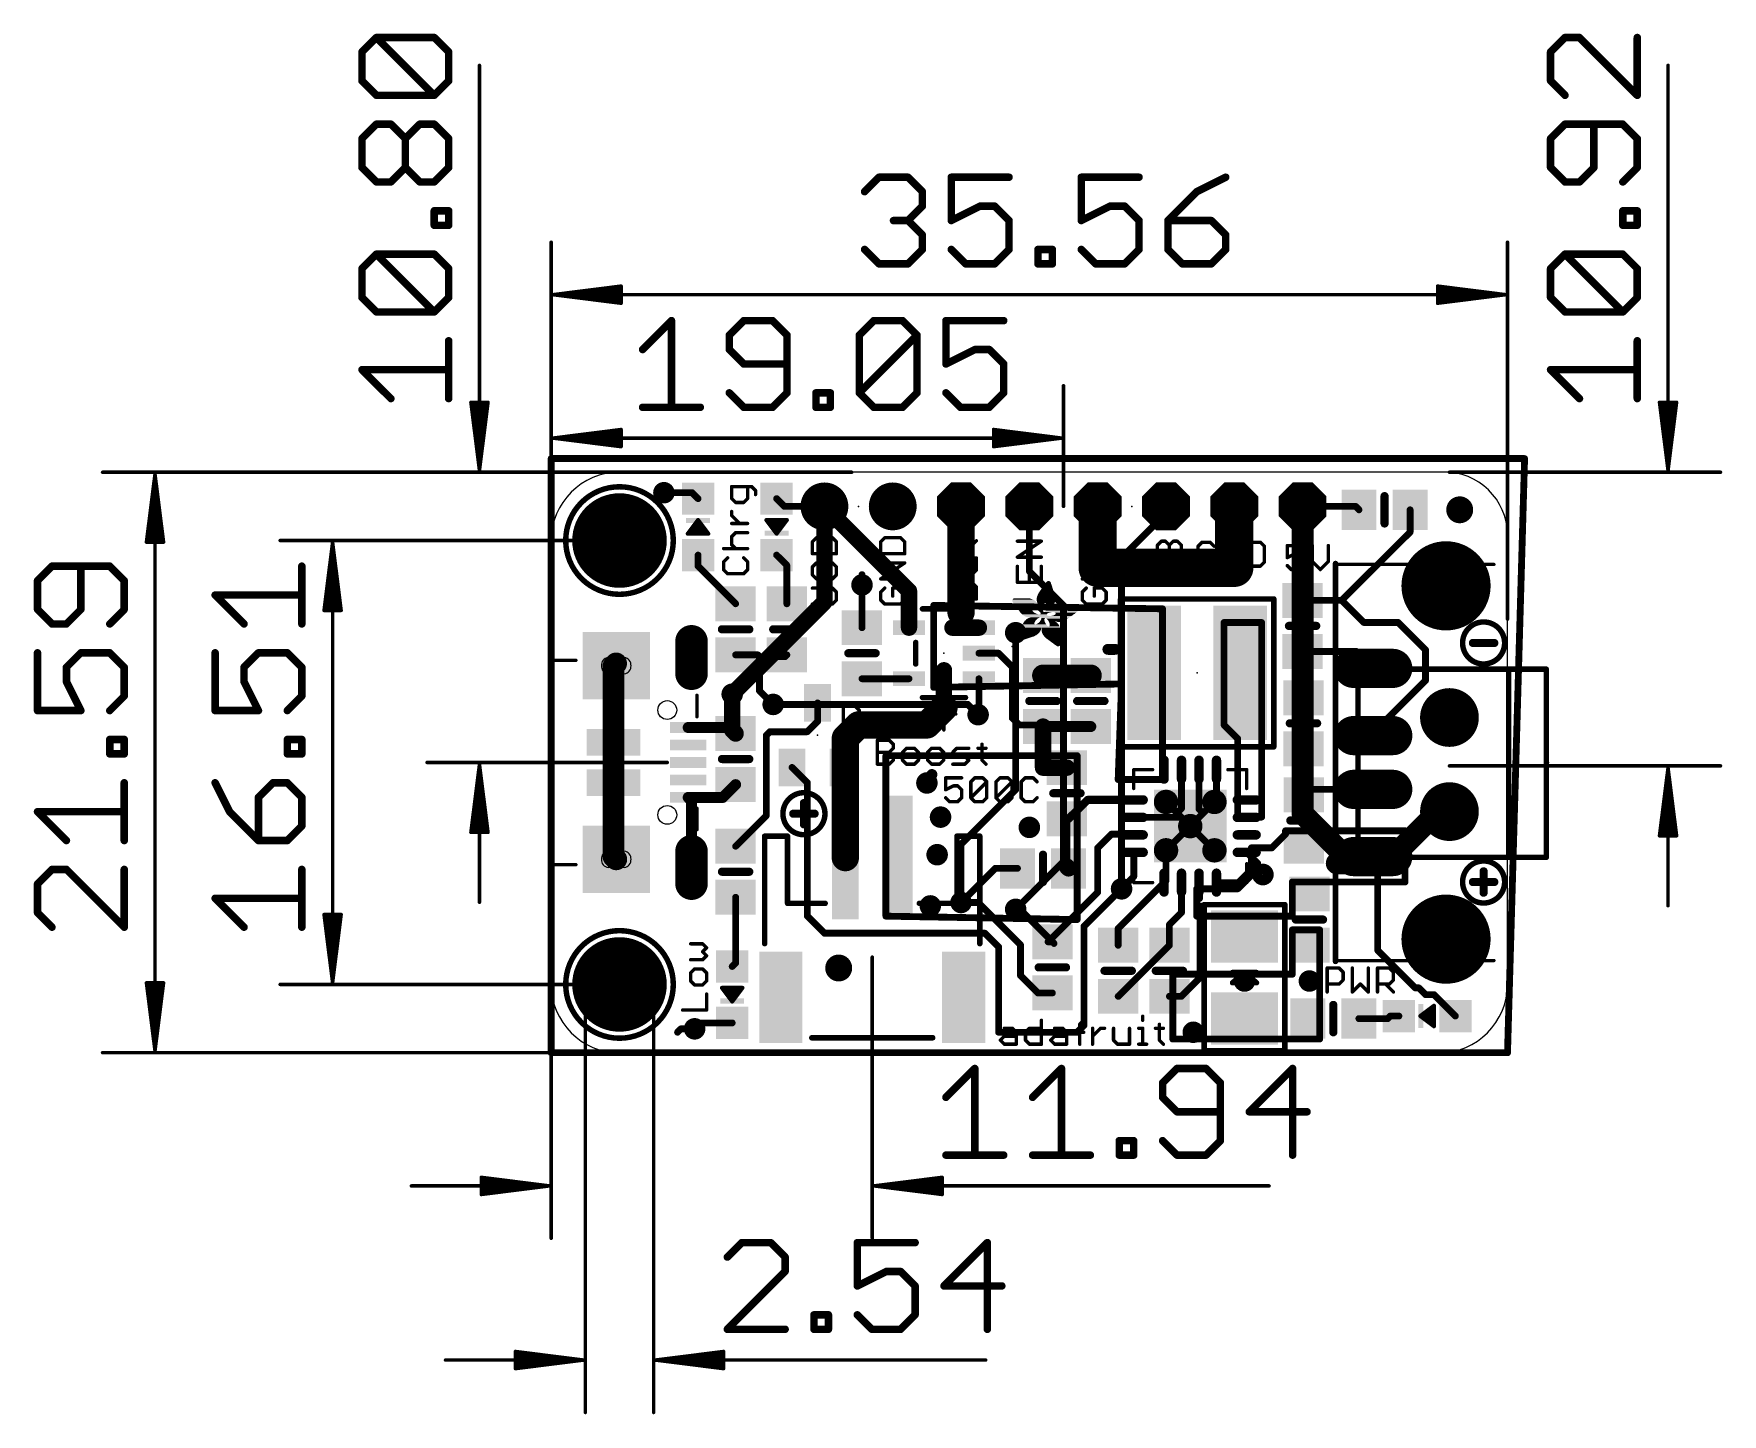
# Model space of a CAD drawing. Extents: x -19.2 to 43.5, y -13.4 to 37.9.
import ezdxf

# ---------------------------------------------------------------- set-up
doc = ezdxf.new("R2010")
doc.units = 0
for name, color, linetype in [('1', 12, 'CONTINUOUS'), ('16', 132, 'CONTINUOUS'), ('17', 110, 'CONTINUOUS'), ('18', 110, 'CONTINUOUS'), ('20', 53, 'CONTINUOUS'), ('21', 40, 'CONTINUOUS'), ('23', 53, 'CONTINUOUS'), ('47', 253, 'CONTINUOUS')]:
    doc.layers.add(name, color=color, linetype=linetype)

# ---------------------------------------------------------------- blocks, each defined once
blk = doc.blocks.new('RECT')
blk.add_solid([(-0.5, -0.5), (0.5, -0.5), (-0.5, 0.5), (0.5, 0.5)])
blk = doc.blocks.new('LONGP100')
at = {"const_width": 1}
blk.add_lwpolyline([(-0.5, 0), (0.5, 0)], dxfattribs=at)
at = {"const_width": 0.5}
for points in [[(-0.5, 0.25, 1), (-0.5, -0.25)], [(0.5, -0.25, 1), (0.5, 0.25)]]:
    blk.add_lwpolyline(points, format="xyb", dxfattribs=at)
blk = doc.blocks.new('ROUNDP')
at = {"const_width": 0.5}
blk.add_lwpolyline([(0, -0.25, 1), (0, 0.25, 1), (0, -0.25)], format="xyb", dxfattribs=at)
blk = doc.blocks.new('PIE')
at = {"const_width": 0.5}
blk.add_lwpolyline([(0, -0.25, 1), (0, 0.25, 1), (0, -0.25)], format="xyb", dxfattribs=at)
blk = doc.blocks.new('OCTAGONP')
at = {"const_width": 0.5}
blk.add_lwpolyline([(-0.25, -0.1036), (-0.25, 0.1036), (-0.1036, 0.25), (0.1036, 0.25), (0.25, 0.1036), (0.25, -0.1036), (0.1036, -0.25), (-0.1036, -0.25), (-0.25, -0.1036), (-0.25, 0.1036)], dxfattribs=at)
blk = doc.blocks.new('RECT168000X56000R100')
at = {"const_width": 0.175}
blk.add_lwpolyline([(0.4375, 0), (0.4375, 0, 0.4142), (0.35, 0.0875), (-0.35, 0.0875, 0.4142), (-0.4375, 0), (-0.4375, 0, 0.4142), (-0.35, -0.0875), (0.35, -0.0875, 0.4142)], format="xyb", close=True, dxfattribs=at)
blk.add_solid([(-0.3754, -0.0254), (0.3754, -0.0254), (-0.3754, 0.0254), (0.3754, 0.0254)])
blk = doc.blocks.new('OFFSETP100')
at = {"const_width": 1}
blk.add_lwpolyline([(0, 0), (1, 0)], dxfattribs=at)
at = {"const_width": 0.5}
for points in [[(0, 0.25, 1), (0, -0.25)], [(1, -0.25, 1), (1, 0.25)]]:
    blk.add_lwpolyline(points, format="xyb", dxfattribs=at)
blk = doc.blocks.new('SQUAREP')
blk.add_solid([(-0.5, -0.5), (0.5, -0.5), (-0.5, 0.5), (0.5, 0.5)])
blk = doc.blocks.new('ROUNDV')
at = {"const_width": 0.5}
blk.add_lwpolyline([(0, -0.25, 1), (0, 0.25, 1), (0, -0.25)], format="xyb", dxfattribs=at)

msp = doc.modelspace()

# ---------------------------------------------------------------- linework, layer by layer
at = {"layer": '1'}
for points, const_width in [([(5.241, 20.828), (4.191, 20.828)], 0.254), ([(5.461, 20.608), (5.241, 20.828)], 0.254), ([(8.382, 20.608), (8.67, 20.32)], 0.254), ([(15.24, 20.32), (15.24, 16.383)], 1.016), ([(20.32, 20.32), (20.32, 18.034)], 1.4224), ([(25.4, 18.034), (25.4, 20.32)], 1.4224), ([(8.67, 20.32), (10.16, 20.32)], 0.254), ([(13.3049, 17.1751), (10.16, 20.32)], 0.6096), ([(27.94, 20.32), (29.911, 20.32)], 0.254), ([(29.911, 20.32), (30.038, 20.193)], 0.254), ([(31.938, 20.193), (31.938, 19.365)], 0.254), ([(31.938, 19.365), (29.398, 16.825)], 0.254), ([(5.461, 18.095), (5.461, 18.508)], 0.254), ([(6.858, 16.698), (5.461, 18.095)], 0.254), ([(8.382, 18.508), (8.763, 18.127)], 0.254), ([(8.763, 18.127), (8.763, 16.698)], 0.254), ([(20.32, 18.034), (25.4, 18.034)], 1.4224), ([(11.557, 15.809), (11.557, 17.399)], 0.254), ([(13.3049, 15.809), (13.3049, 17.1751)], 0.6096), ([(29.398, 16.825), (27.94, 16.825)], 0.254), ([(30.221, 16.002), (29.398, 16.825)], 0.254), ([(14.224, 16.637), (22.733, 16.51)], 0.254), ([(14.224, 13.589), (14.224, 16.637)], 0.254), ([(22.733, 16.51), (22.733, 10.16)], 0.254), ([(14.92, 15.809), (15.9051, 15.809)], 0.6096), ([(26.416, 16.002), (25.019, 16.002)], 0.254), ([(25.019, 16.002), (25.019, 12.192)], 0.254), ([(26.416, 8.763), (26.416, 16.002)], 0.254), ([(31.496, 16.002), (30.221, 16.002)], 0.254), ([(32.512, 14.986), (31.496, 16.002)], 0.254), ([(20.701, 15.002), (20.967, 15.002)], 0.4064), ([(32.512, 13.843), (32.512, 14.986)], 0.254), ([(2.318, 14.383), (2.413, 14.478)], 0.8128), ([(2.318, 11.545), (2.318, 14.383)], 0.8128), ([(7.681, 14.798), (6.858, 14.798)], 0.254), ([(7.747, 14.732), (7.681, 14.798)], 0.254), ([(7.747, 13.477), (7.747, 14.732)], 0.254), ([(8.697, 14.732), (7.747, 14.732)], 0.254), ([(8.763, 14.798), (8.697, 14.732)], 0.254), ([(14.605, 12.827), (14.605, 14.224)], 0.6096), ([(15.9051, 14.859), (16.637, 14.859)], 0.254), ([(16.637, 14.859), (17.145, 14.351)], 0.254), ([(17.145, 14.351), (17.145, 12.446)], 0.254), ([(27.94, 13.235), (27.94, 14.925)], 0.254), ([(27.94, 14.925), (29.934, 14.925)], 0.254), ([(29.934, 14.925), (30.564, 14.295)], 0.254), ([(13.3049, 13.909), (11.557, 13.909)], 0.254), ([(21.209, 13.716), (14.224, 13.589)], 0.254), ([(15.9051, 13.909), (15.9051, 12.6031)], 0.254), ([(20.066, 14.031), (18.288, 14.031)], 0.8128), ([(21.082, 10.16), (21.209, 13.716)], 0.254), ([(32.512, 13.843), (30.564, 11.895)], 0.254), ([(6.731, 11.999), (6.731, 13.335)], 0.6096), ([(7.7395, 13.4695), (7.747, 13.477)], 0.254), ([(8.255, 12.954), (7.7395, 13.4695)], 0.254), ([(13.97, 12.192), (14.605, 12.827)], 1.016), ([(27.972, 13.203), (27.94, 13.235)], 0.254), ([(9.906, 12.319), (9.906, 13.011)], 0.254), ([(10.938, 11.7), (11.43, 12.192)], 1.016), ([(11.43, 12.192), (13.97, 12.192)], 1.016), ([(15.9051, 12.6031), (15.875, 12.573)], 0.254), ([(17.145, 12.446), (17.399, 12.192)], 0.254), ([(2.318, 11.545), (2.318, 10.045)], 0.8128), ([(5.093, 12.095), (6.635, 12.095)], 0.4064), ([(6.858, 11.872), (6.731, 11.999)], 0.6096), ([(6.635, 12.095), (6.858, 11.872)], 0.4064), ([(8.001, 11.811), (8.128, 11.938)], 0.254), ([(8.001, 8.824), (8.001, 11.811)], 0.254), ([(8.128, 11.938), (9.525, 11.938)], 0.254), ([(9.525, 11.938), (9.906, 12.319)], 0.254), ([(10.938, 11.176), (10.938, 11.7)], 1.016), ([(17.399, 12.192), (18.227, 12.192)], 0.254), ([(18.288, 10.602), (18.288, 12.131)], 0.6096), ([(18.288, 12.131), (20.066, 12.131)], 0.4064), ([(18.227, 12.192), (18.288, 12.131)], 0.254), ([(25.019, 12.192), (25.527, 11.684)], 0.254), ([(30.564, 11.895), (30.564, 11.795)], 0.254), ([(10.938, 10.668), (10.938, 11.176)], 1.016), ([(10.938, 10.947), (10.938, 11.176)], 0.254), ([(25.527, 11.684), (25.527, 8.763)], 0.254), ([(27.972, 11.303), (27.99, 11.285)], 0.254), ([(27.99, 11.285), (27.99, 9.587)], 0.254), ([(30.564, 11.795), (30.337, 11.795)], 0.254), ([(8.956, 10.611), (9.525, 10.042)], 0.254), ([(10.938, 7.256), (10.938, 10.668)], 1.016), ([(10.856, 10.611), (10.881, 10.611)], 0.6096), ([(10.881, 10.611), (10.938, 10.668)], 0.6096), ([(12.446, 11.049), (19.558, 11.049)], 0.254), ([(12.446, 5.08), (12.446, 11.049)], 0.254), ([(19.177, 10.602), (18.288, 10.602)], 0.6096), ([(19.558, 11.049), (19.558, 4.953)], 0.254), ([(2.318, 10.045), (2.318, 7.295)], 0.8128), ([(6.381, 9.495), (6.858, 9.972)], 0.4064), ([(9.525, 10.042), (9.525, 5.08)], 0.254), ([(14.158, 10.348), (14.097, 10.287)], 0.4064), ([(22.733, 10.16), (21.082, 10.16)], 0.254), ([(23.438, 10.528), (23.438, 9.087)], 0.254), ([(24.088, 10.528), (24.088, 9.059)], 0.254), ([(24.738, 10.528), (24.738, 9.403)], 0.254), ([(5.093, 9.495), (6.381, 9.495)], 0.4064), ([(5.093, 9.495), (5.218, 9.37)], 0.4064), ([(5.218, 9.37), (5.218, 7.495)], 0.4064), ([(19.944, 9.403), (19.243, 8.702)], 0.3048), ([(21.663, 9.403), (19.944, 9.403)], 0.3048), ([(22.863, 9.328), (23.271, 8.92)], 0.254), ([(24.241, 8.906), (24.663, 9.328)], 0.254), ([(24.738, 9.403), (24.663, 9.328)], 0.254), ([(27.99, 9.587), (28.198, 9.795)], 0.254), ([(28.198, 9.795), (30.564, 9.795)], 0.254), ([(6.858, 7.681), (8.001, 8.824)], 0.254), ([(19.243, 8.702), (19.177, 8.702)], 0.3048), ([(19.177, 8.702), (19.177, 6.924)], 0.254), ([(21.663, 8.753), (23.438, 8.753)], 0.254), ([(23.438, 9.087), (23.271, 8.92)], 0.254), ([(23.271, 8.92), (23.763, 8.428)], 0.254), ([(23.438, 8.753), (23.763, 8.428)], 0.254), ([(23.763, 8.428), (24.241, 8.906)], 0.254), ([(24.088, 9.059), (24.241, 8.906)], 0.254), ([(25.527, 8.763), (26.416, 8.763)], 0.254), ([(30.988, 6.985), (32.971, 8.968)], 0.8128), ([(32.971, 8.968), (33.401, 8.968)], 0.8128), ([(20.32, 7.62), (20.828, 8.128)], 0.254), ([(20.828, 8.128), (21.638, 8.128)], 0.254), ([(21.638, 8.128), (21.663, 8.103)], 0.254), ([(22.863, 7.528), (23.763, 8.428)], 0.254), ([(23.763, 8.428), (24.663, 7.528)], 0.254), ([(27.305, 8.128), (26.797, 7.62)], 0.254), ([(31.75, 8.255), (27.305, 8.255)], 0.254), ([(27.305, 8.255), (27.305, 8.128)], 0.254), ([(31.75, 6.35), (31.75, 8.255)], 0.254), ([(2.318, 7.295), (2.418, 7.195)], 0.8128), ([(20.32, 7.62), (20.32, 5.969)], 0.254), ([(21.663, 6.55), (21.663, 7.453)], 0.254), ([(22.863, 6.403), (22.863, 7.528)], 0.254), ([(25.863, 7.453), (26.27, 7.046)], 0.254), ([(26.797, 7.62), (26.035, 7.62)], 0.254), ([(26.035, 7.62), (26.035, 6.604)], 0.254), ([(16.51, 6.858), (15.24, 5.588)], 0.254), ([(17.338, 6.858), (16.51, 6.858)], 0.254), ([(19.177, 6.924), (19.177, 6.919)], 0.6096), ([(19.177, 6.919), (19.238, 6.858)], 0.6096), ([(25.552, 6.328), (26.27, 7.046)], 0.254), ([(29.21, 7.046), (30.061, 7.046)], 0.8128), ([(29.464, 6.792), (29.21, 7.046)], 0.254), ([(30.988, 6.985), (30.62, 6.985)], 0.8128), ([(30.734, 7.125), (30.564, 7.295)], 0.254), ([(30.734, 3.81), (30.734, 7.125)], 0.254), ([(22.788, 6.328), (21.082, 4.622)], 0.254), ([(21.663, 6.55), (21.209, 6.096)], 0.254), ([(22.788, 6.328), (22.863, 6.403)], 0.254), ([(23.438, 6.328), (23.438, 5.211)], 0.254), ([(24.088, 6.328), (24.088, 5.757)], 0.3048), ([(24.738, 6.328), (25.552, 6.328)], 0.254), ([(26.035, 6.604), (25.527, 6.096)], 0.254), ([(27.559, 5.08), (27.559, 6.35)], 0.254), ([(27.559, 6.35), (31.75, 6.35)], 0.254), ([(6.858, 5.781), (6.858, 3.336)], 0.254), ([(15.875, 5.588), (15.24, 5.588)], 0.254), ([(17.452, 4.011), (15.875, 5.588)], 0.254), ([(20.32, 5.969), (18.475, 4.124)], 0.254), ([(21.209, 6.096), (19.812, 4.699)], 0.254), ([(24.003, 6.096), (24.003, 5.08)], 0.254), ([(25.527, 6.096), (24.003, 6.096)], 0.254), ([(9.525, 5.08), (10.16, 4.445)], 0.254), ([(19.558, 4.953), (12.446, 5.08)], 0.254), ([(17.272, 5.334), (17.426, 5.334)], 0.254), ([(17.426, 5.334), (18.636, 4.124)], 0.254), ([(23.438, 5.211), (22.987, 4.76)], 0.254), ([(24.003, 5.08), (27.559, 5.08)], 0.254), ([(24.13, 5.461), (24.13, 2.794)], 0.254), ([(10.16, 4.445), (16.129, 4.445)], 0.254), ([(16.129, 4.445), (16.637, 3.937)], 0.254), ([(19.812, 4.699), (19.812, 1.016)], 0.254), ([(21.082, 4.622), (21.082, 3.998)], 0.254), ([(22.987, 4.76), (22.987, 3.998)], 0.254), ([(28.575, 4.572), (27.559, 4.572)], 0.254), ([(27.559, 4.572), (27.559, 2.921)], 0.254), ([(28.575, 0.508), (28.575, 4.572)], 0.254), ([(16.637, 3.937), (16.637, 0.762)], 0.254), ([(17.452, 2.868), (17.452, 4.011)], 0.254), ([(18.475, 4.124), (18.636, 4.124)], 0.254), ([(18.696, 4.064), (18.636, 4.124)], 0.254), ([(21.087, 2.098), (22.987, 3.998)], 0.254), ([(22.987, 3.998), (22.86, 3.871)], 0.254), ([(32.131, 2.413), (30.734, 3.81)], 0.254), ([(6.858, 3.336), (6.731, 3.209)], 0.254), ([(17.452, 2.868), (18.096, 2.224)], 0.254), ([(23.114, 2.921), (23.114, 0.508)], 0.254), ([(27.559, 2.921), (23.114, 2.921)], 0.254), ([(24.13, 2.794), (23.434, 2.098)], 0.254), ([(32.131, 2.413), (32.258, 2.413)], 0.254), ([(32.258, 2.413), (32.512, 2.159)], 0.254), ([(18.096, 2.224), (18.636, 2.224)], 0.254), ([(18.636, 2.224), (18.214, 2.224)], 0.254), ([(21.082, 2.098), (21.087, 2.098)], 0.254), ([(23.434, 2.098), (22.987, 2.098)], 0.254), ([(32.512, 2.159), (32.827, 2.159)], 0.254), ([(32.827, 2.159), (33.621, 1.365)], 0.254), ([(30.033, 1.27), (31.108, 1.27)], 0.254), ([(31.108, 1.27), (31.203, 1.365)], 0.254), ([(31.203, 1.365), (31.521, 1.365)], 0.254), ([(5.554, 1.109), (5.334, 0.889)], 0.254), ([(6.731, 1.109), (5.554, 1.109)], 0.254), ([(19.558, 0.762), (16.637, 0.762)], 0.254), ([(19.812, 1.016), (19.558, 0.762)], 0.254), ([(23.114, 0.508), (28.575, 0.508)], 0.254)]:
    msp.add_lwpolyline(points, dxfattribs=dict(at, const_width=const_width))
for points, const_width in [([(4.191, 20.8915, 1), (4.191, 20.7645)], 0.127), ([(5.2859, 20.8729, 1), (5.1961, 20.7831)], 0.127), ([(5.241, 20.7645, 1), (5.241, 20.8915)], 0.127), ([(8.4269, 20.6529, 1), (8.3371, 20.5631)], 0.127), ([(15.494, 20.32, 1), (14.986, 20.32)], 0.508), ([(20.6756, 20.32, 1), (19.9644, 20.32)], 0.7112), ([(25.7556, 20.32, 1), (25.0444, 20.32)], 0.7112), ([(5.4161, 20.5631, 1), (5.5059, 20.6529)], 0.127), ([(8.67, 20.3835, 1), (8.67, 20.2565)], 0.127), ([(8.6251, 20.2751, 1), (8.7149, 20.3649)], 0.127), ([(10.2678, 20.4278, 1), (10.0522, 20.2122)], 0.3048), ([(10.16, 20.2565, 1), (10.16, 20.3835)], 0.127), ([(27.94, 20.3835, 1), (27.94, 20.2565)], 0.127), ([(29.9559, 20.3649, 1), (29.8661, 20.2751)], 0.127), ([(29.911, 20.2565, 1), (29.911, 20.3835)], 0.127), ([(29.9931, 20.1481, 1), (30.0829, 20.2379)], 0.127), ([(32.0015, 20.193, 1), (31.8745, 20.193)], 0.127), ([(31.9829, 19.3201, 1), (31.8931, 19.4099)], 0.127), ([(31.8745, 19.365, 1), (32.0015, 19.365)], 0.127), ([(5.5245, 18.508, 1), (5.3975, 18.508)], 0.127), ([(5.5059, 18.1399, 1), (5.4161, 18.0501)], 0.127), ([(8.4269, 18.5529, 1), (8.3371, 18.4631)], 0.127), ([(8.8265, 18.127, 1), (8.6995, 18.127)], 0.127), ([(8.7181, 18.0821, 1), (8.8079, 18.1719)], 0.127), ([(20.32, 18.3896, 1), (20.32, 17.6784)], 0.7112), ([(19.9644, 18.034, 1), (20.6756, 18.034)], 0.7112), ([(25.0444, 18.034, 1), (25.7556, 18.034)], 0.7112), ([(25.4, 17.6784, 1), (25.4, 18.3896)], 0.7112), ([(5.3975, 18.095, 1), (5.5245, 18.095)], 0.127), ([(11.6205, 17.399, 1), (11.4935, 17.399)], 0.127), ([(13.4573, 17.1751, 1), (13.1525, 17.1751)], 0.3048), ([(13.1971, 17.0673, 1), (13.4127, 17.2829)], 0.3048), ([(27.94, 16.8885, 1), (27.94, 16.7615)], 0.127), ([(29.4429, 16.8699, 1), (29.3531, 16.7801)], 0.127), ([(29.398, 16.7615, 1), (29.398, 16.8885)], 0.127), ([(6.8131, 16.6531, 1), (6.9029, 16.7429)], 0.127), ([(8.6995, 16.698, 1), (8.8265, 16.698)], 0.127), ([(14.2249, 16.7005, 1), (14.2231, 16.5735)], 0.127), ([(14.2875, 16.637, 1), (14.1605, 16.637)], 0.127), ([(14.986, 16.383, 1), (15.494, 16.383)], 0.508), ([(22.7965, 16.51, 1), (22.6695, 16.51)], 0.127), ([(22.7321, 16.4465, 1), (22.7339, 16.5735)], 0.127), ([(29.3531, 16.8699, 1), (29.4429, 16.7801)], 0.127), ([(11.4935, 15.809, 1), (11.6205, 15.809)], 0.127), ([(13.1525, 15.809, 1), (13.4573, 15.809)], 0.3048), ([(14.92, 15.9614, 1), (14.92, 15.6566)], 0.3048), ([(15.9051, 15.6566, 1), (15.9051, 15.9614)], 0.3048), ([(25.019, 16.0655, 1), (25.019, 15.9385)], 0.127), ([(25.0825, 16.002, 1), (24.9555, 16.002)], 0.127), ([(26.4795, 16.002, 1), (26.3525, 16.002)], 0.127), ([(26.416, 15.9385, 1), (26.416, 16.0655)], 0.127), ([(30.221, 16.0655, 1), (30.221, 15.9385)], 0.127), ([(30.1761, 15.9571, 1), (30.2659, 16.0469)], 0.127), ([(31.5409, 16.0469, 1), (31.4511, 15.9571)], 0.127), ([(31.496, 15.9385, 1), (31.496, 16.0655)], 0.127), ([(20.701, 15.1036, 1), (20.701, 14.9004)], 0.2032), ([(20.967, 14.9004, 1), (20.967, 15.1036)], 0.2032), ([(32.5755, 14.986, 1), (32.4485, 14.986)], 0.127), ([(32.4671, 14.9411, 1), (32.5569, 15.0309)], 0.127), ([(2.5212, 14.383, 1), (2.1148, 14.383)], 0.4064), ([(2.1743, 14.5267, 1), (2.4617, 14.2393)], 0.4064), ([(2.5567, 14.3343, 1), (2.2693, 14.6217)], 0.4064), ([(6.858, 14.8615, 1), (6.858, 14.7345)], 0.127), ([(7.7259, 14.8429, 1), (7.6361, 14.7531)], 0.127), ([(7.681, 14.7345, 1), (7.681, 14.8615)], 0.127), ([(7.8105, 14.732, 1), (7.6835, 14.732)], 0.127), ([(7.747, 14.7955, 1), (7.747, 14.6685)], 0.127), ([(7.7021, 14.6871, 1), (7.7919, 14.7769)], 0.127), ([(8.6521, 14.7769, 1), (8.7419, 14.6871)], 0.127), ([(8.697, 14.6685, 1), (8.697, 14.7955)], 0.127), ([(8.8079, 14.7531, 1), (8.7181, 14.8429)], 0.127), ([(14.7574, 14.224, 1), (14.4526, 14.224)], 0.3048), ([(15.9051, 14.9225, 1), (15.9051, 14.7955)], 0.127), ([(16.6819, 14.9039, 1), (16.5921, 14.8141)], 0.127), ([(16.637, 14.7955, 1), (16.637, 14.9225)], 0.127), ([(17.2085, 14.351, 1), (17.0815, 14.351)], 0.127), ([(17.1001, 14.3061, 1), (17.1899, 14.3959)], 0.127), ([(28.0035, 14.925, 1), (27.8765, 14.925)], 0.127), ([(27.94, 14.9885, 1), (27.94, 14.8615)], 0.127), ([(29.9789, 14.9699, 1), (29.8891, 14.8801)], 0.127), ([(29.934, 14.8615, 1), (29.934, 14.9885)], 0.127), ([(11.557, 13.9725, 1), (11.557, 13.8455)], 0.127), ([(13.3049, 13.8455, 1), (13.3049, 13.9725)], 0.127), ([(15.9686, 13.909, 1), (15.8416, 13.909)], 0.127), ([(18.288, 14.2342, 1), (18.288, 13.8278)], 0.4064), ([(20.066, 13.8278, 1), (20.066, 14.2342)], 0.4064), ([(21.2725, 13.7137, 1), (21.1455, 13.7183)], 0.127), ([(21.2102, 13.6525, 1), (21.2078, 13.7795)], 0.127), ([(30.5191, 14.2501, 1), (30.6089, 14.3399)], 0.127), ([(32.4485, 13.843, 1), (32.5755, 13.843)], 0.127), ([(32.5569, 13.7981, 1), (32.4671, 13.8879)], 0.127), ([(6.8834, 13.335, 1), (6.5786, 13.335)], 0.3048), ([(7.7844, 13.5144, 1), (7.6946, 13.4246)], 0.127), ([(7.6946, 13.5144, 1), (7.7844, 13.4246)], 0.127), ([(7.6835, 13.477, 1), (7.8105, 13.477)], 0.127), ([(7.7919, 13.4321, 1), (7.7021, 13.5219)], 0.127), ([(14.2228, 13.6525, 1), (14.2252, 13.5255)], 0.127), ([(14.1605, 13.589, 1), (14.2875, 13.589)], 0.127), ([(14.7846, 12.6474, 1), (14.4254, 13.0066)], 0.508), ([(27.9849, 13.2799, 1), (27.8951, 13.1901)], 0.127), ([(27.8765, 13.235, 1), (28.0035, 13.235)], 0.127), ([(27.9271, 13.1581, 1), (28.0169, 13.2479)], 0.127), ([(8.2101, 12.9091, 1), (8.2999, 12.9989)], 0.127), ([(9.9695, 13.011, 1), (9.8425, 13.011)], 0.127), ([(11.43, 12.446, 1), (11.43, 11.938)], 0.508), ([(11.6096, 12.0124, 1), (11.2504, 12.3716)], 0.508), ([(13.7904, 12.3716, 1), (14.1496, 12.0124)], 0.508), ([(13.97, 11.938, 1), (13.97, 12.446)], 0.508), ([(14.4526, 12.827, 1), (14.7574, 12.827)], 0.3048), ([(15.8301, 12.6179, 1), (15.9199, 12.5281)], 0.127), ([(15.8416, 12.6031, 1), (15.9686, 12.6031)], 0.127), ([(15.95, 12.5582, 1), (15.8602, 12.648)], 0.127), ([(17.1899, 12.4909, 1), (17.1001, 12.4011)], 0.127), ([(2.5212, 11.545, 1), (2.1148, 11.545)], 0.4064), ([(5.093, 12.1966, 1), (5.093, 11.9934)], 0.2032), ([(6.8388, 12.1068, 1), (6.6232, 11.8912)], 0.3048), ([(6.5786, 11.999, 1), (6.8834, 11.999)], 0.3048), ([(6.7068, 12.1668, 1), (6.5632, 12.0232)], 0.2032), ([(6.635, 11.9934, 1), (6.635, 12.1966)], 0.2032), ([(6.7502, 11.7642, 1), (6.9658, 11.9798)], 0.3048), ([(6.7862, 11.8002, 1), (6.9298, 11.9438)], 0.2032), ([(8.0645, 11.811, 1), (7.9375, 11.811)], 0.127), ([(8.128, 12.0015, 1), (8.128, 11.8745)], 0.127), ([(8.1729, 11.8931, 1), (8.0831, 11.9829)], 0.127), ([(9.4801, 11.9829, 1), (9.5699, 11.8931)], 0.127), ([(9.525, 11.8745, 1), (9.525, 12.0015)], 0.127), ([(9.8425, 12.319, 1), (9.9695, 12.319)], 0.127), ([(9.9509, 12.2741, 1), (9.8611, 12.3639)], 0.127), ([(11.192, 11.7, 1), (10.684, 11.7)], 0.508), ([(10.7584, 11.8796, 1), (11.1176, 11.5204)], 0.508), ([(17.0815, 12.446, 1), (17.2085, 12.446)], 0.127), ([(17.399, 12.2555, 1), (17.399, 12.1285)], 0.127), ([(17.3541, 12.1471, 1), (17.4439, 12.2369)], 0.127), ([(18.4404, 12.131, 1), (18.1356, 12.131)], 0.3048), ([(18.288, 12.2326, 1), (18.288, 12.0294)], 0.2032), ([(18.2719, 12.2369, 1), (18.1821, 12.1471)], 0.127), ([(18.227, 12.1285, 1), (18.227, 12.2555)], 0.127), ([(18.2431, 12.0861, 1), (18.3329, 12.1759)], 0.127), ([(20.066, 12.0294, 1), (20.066, 12.2326)], 0.2032), ([(25.0639, 12.2369, 1), (24.9741, 12.1471)], 0.127), ([(24.9555, 12.192, 1), (25.0825, 12.192)], 0.127), ([(30.6275, 11.895, 1), (30.5005, 11.895)], 0.127), ([(30.5191, 11.9399, 1), (30.6089, 11.8501)], 0.127), ([(2.1148, 11.545, 1), (2.5212, 11.545)], 0.4064), ([(7.9561, 11.8559, 1), (8.0459, 11.7661)], 0.127), ([(11.192, 11.176, 1), (10.684, 11.176)], 0.508), ([(10.684, 11.176, 1), (11.192, 11.176)], 0.508), ([(11.0015, 11.176, 1), (10.8745, 11.176)], 0.127), ([(25.5905, 11.684, 1), (25.4635, 11.684)], 0.127), ([(25.4821, 11.6391, 1), (25.5719, 11.7289)], 0.127), ([(28.0169, 11.3479, 1), (27.9271, 11.2581)], 0.127), ([(28.0535, 11.285, 1), (27.9265, 11.285)], 0.127), ([(27.9451, 11.2401, 1), (28.0349, 11.3299)], 0.127), ([(30.337, 11.8585, 1), (30.337, 11.7315)], 0.127), ([(30.5005, 11.795, 1), (30.6275, 11.795)], 0.127), ([(30.564, 11.7315, 1), (30.564, 11.8585)], 0.127), ([(9.0009, 10.6559, 1), (8.9111, 10.5661)], 0.127), ([(11.192, 10.668, 1), (10.684, 10.668)], 0.508), ([(10.684, 10.668, 1), (11.192, 10.668)], 0.508), ([(10.856, 10.7634, 1), (10.856, 10.4586)], 0.3048), ([(10.7732, 10.7188, 1), (10.9888, 10.5032)], 0.3048), ([(11.0458, 10.5602, 1), (10.8302, 10.7758)], 0.3048), ([(10.881, 10.4586, 1), (10.881, 10.7634)], 0.3048), ([(10.8745, 10.947, 1), (11.0015, 10.947)], 0.127), ([(12.446, 11.1125, 1), (12.446, 10.9855)], 0.127), ([(12.5095, 11.049, 1), (12.3825, 11.049)], 0.127), ([(18.288, 10.7544, 1), (18.288, 10.4496)], 0.3048), ([(18.1356, 10.602, 1), (18.4404, 10.602)], 0.3048), ([(19.177, 10.4496, 1), (19.177, 10.7544)], 0.3048), ([(19.6215, 11.049, 1), (19.4945, 11.049)], 0.127), ([(19.558, 10.9855, 1), (19.558, 11.1125)], 0.127), ([(2.5212, 10.045, 1), (2.1148, 10.045)], 0.4064), ([(2.1148, 10.045, 1), (2.5212, 10.045)], 0.4064), ([(6.9298, 9.9002, 1), (6.7862, 10.0438)], 0.2032), ([(9.5885, 10.042, 1), (9.4615, 10.042)], 0.127), ([(9.4801, 9.9971, 1), (9.5699, 10.0869)], 0.127), ([(14.0252, 10.3588, 1), (14.1688, 10.2152)], 0.2032), ([(14.2298, 10.2762, 1), (14.0862, 10.4198)], 0.2032), ([(21.082, 10.2235, 1), (21.082, 10.0965)], 0.127), ([(21.0185, 10.1623, 1), (21.1455, 10.1577)], 0.127), ([(22.6695, 10.16, 1), (22.7965, 10.16)], 0.127), ([(22.733, 10.0965, 1), (22.733, 10.2235)], 0.127), ([(23.5015, 10.528, 1), (23.3745, 10.528)], 0.127), ([(24.1515, 10.528, 1), (24.0245, 10.528)], 0.127), ([(24.8015, 10.528, 1), (24.6745, 10.528)], 0.127), ([(5.093, 9.5966, 1), (5.093, 9.3934)], 0.2032), ([(5.1648, 9.5668, 1), (5.0212, 9.4232)], 0.2032), ([(5.3196, 9.37, 1), (5.1164, 9.37)], 0.2032), ([(5.1462, 9.2982, 1), (5.2898, 9.4418)], 0.2032), ([(6.3092, 9.5668, 1), (6.4528, 9.4232)], 0.2032), ([(6.381, 9.3934, 1), (6.381, 9.5966)], 0.2032), ([(19.944, 9.4792, 1), (19.944, 9.3268)], 0.1524), ([(19.9979, 9.3491, 1), (19.8901, 9.4569)], 0.1524), ([(21.663, 9.3268, 1), (21.663, 9.4792)], 0.1524), ([(22.9079, 9.3729, 1), (22.8181, 9.2831)], 0.127), ([(24.6181, 9.3729, 1), (24.7079, 9.2831)], 0.127), ([(24.7079, 9.2831, 1), (24.6181, 9.3729)], 0.127), ([(24.6745, 9.403, 1), (24.8015, 9.403)], 0.127), ([(24.7829, 9.3581, 1), (24.6931, 9.4479)], 0.127), ([(27.9451, 9.6319, 1), (28.0349, 9.5421)], 0.127), ([(27.9265, 9.587, 1), (28.0535, 9.587)], 0.127), ([(28.198, 9.8585, 1), (28.198, 9.7315)], 0.127), ([(28.2429, 9.7501, 1), (28.1531, 9.8399)], 0.127), ([(30.564, 9.7315, 1), (30.564, 9.8585)], 0.127), ([(7.9375, 8.824, 1), (8.0645, 8.824)], 0.127), ([(8.0459, 8.7791, 1), (7.9561, 8.8689)], 0.127), ([(19.177, 8.7782, 1), (19.177, 8.6258)], 0.1524), ([(19.2405, 8.702, 1), (19.1135, 8.702)], 0.127), ([(19.1891, 8.7559, 1), (19.2969, 8.6481)], 0.1524), ([(19.243, 8.6258, 1), (19.243, 8.7782)], 0.1524), ([(21.663, 8.8165, 1), (21.663, 8.6895)], 0.127), ([(23.3159, 8.9649, 1), (23.2261, 8.8751)], 0.127), ([(23.2261, 8.9649, 1), (23.3159, 8.8751)], 0.127), ([(23.2261, 8.8751, 1), (23.3159, 8.9649)], 0.127), ([(23.3745, 9.087, 1), (23.5015, 9.087)], 0.127), ([(23.4829, 8.7979, 1), (23.3931, 8.7081)], 0.127), ([(23.4829, 9.0421, 1), (23.3931, 9.1319)], 0.127), ([(23.438, 8.6895, 1), (23.438, 8.8165)], 0.127), ([(24.1329, 9.1039, 1), (24.0431, 9.0141)], 0.127), ([(24.0245, 9.059, 1), (24.1515, 9.059)], 0.127), ([(24.1961, 8.9509, 1), (24.2859, 8.8611)], 0.127), ([(24.2859, 8.8611, 1), (24.1961, 8.9509)], 0.127), ([(24.1961, 8.8611, 1), (24.2859, 8.9509)], 0.127), ([(25.527, 8.8265, 1), (25.527, 8.6995)], 0.127), ([(25.4635, 8.763, 1), (25.5905, 8.763)], 0.127), ([(26.3525, 8.763, 1), (26.4795, 8.763)], 0.127), ([(26.416, 8.6995, 1), (26.416, 8.8265)], 0.127), ([(32.971, 9.1712, 1), (32.971, 8.7648)], 0.4064), ([(33.1147, 8.8243, 1), (32.8273, 9.1117)], 0.4064), ([(33.401, 8.7648, 1), (33.401, 9.1712)], 0.4064), ([(20.828, 8.1915, 1), (20.828, 8.0645)], 0.127), ([(20.8729, 8.0831, 1), (20.7831, 8.1729)], 0.127), ([(21.6829, 8.1729, 1), (21.5931, 8.0831)], 0.127), ([(21.6181, 8.0581, 1), (21.7079, 8.1479)], 0.127), ([(21.638, 8.0645, 1), (21.638, 8.1915)], 0.127), ([(23.8079, 8.4729, 1), (23.7181, 8.3831)], 0.127), ([(23.7181, 8.4729, 1), (23.8079, 8.3831)], 0.127), ([(23.8079, 8.3831, 1), (23.7181, 8.4729)], 0.127), ([(23.7181, 8.3831, 1), (23.8079, 8.4729)], 0.127), ([(23.7181, 8.3831, 1), (23.8079, 8.4729)], 0.127), ([(27.305, 8.3185, 1), (27.305, 8.1915)], 0.127), ([(27.3685, 8.255, 1), (27.2415, 8.255)], 0.127), ([(27.2415, 8.128, 1), (27.3685, 8.128)], 0.127), ([(27.3499, 8.0831, 1), (27.2601, 8.1729)], 0.127), ([(31.8135, 8.255, 1), (31.6865, 8.255)], 0.127), ([(31.75, 8.1915, 1), (31.75, 8.3185)], 0.127), ([(2.4617, 7.4387, 1), (2.1743, 7.1513)], 0.4064), ([(2.2743, 7.0513, 1), (2.5617, 7.3387)], 0.4064), ([(5.1164, 7.495, 1), (5.3196, 7.495)], 0.2032), ([(6.8131, 7.7259, 1), (6.9029, 7.6361)], 0.127), ([(20.3835, 7.62, 1), (20.2565, 7.62)], 0.127), ([(20.2751, 7.6649, 1), (20.3649, 7.5751)], 0.127), ([(21.7265, 7.453, 1), (21.5995, 7.453)], 0.127), ([(22.9265, 7.528, 1), (22.7995, 7.528)], 0.127), ([(22.8181, 7.5729, 1), (22.9079, 7.4831)], 0.127), ([(24.6181, 7.4831, 1), (24.7079, 7.5729)], 0.127), ([(25.9079, 7.4979, 1), (25.8181, 7.4081)], 0.127), ([(26.035, 7.6835, 1), (26.035, 7.5565)], 0.127), ([(26.0985, 7.62, 1), (25.9715, 7.62)], 0.127), ([(26.7521, 7.6649, 1), (26.8419, 7.5751)], 0.127), ([(26.797, 7.5565, 1), (26.797, 7.6835)], 0.127), ([(2.1148, 7.295, 1), (2.5212, 7.295)], 0.4064), ([(10.684, 7.256, 1), (11.192, 7.256)], 0.508), ([(16.51, 6.9215, 1), (16.51, 6.7945)], 0.127), ([(16.5549, 6.8131, 1), (16.4651, 6.9029)], 0.127), ([(17.338, 6.7945, 1), (17.338, 6.9215)], 0.127), ([(19.2848, 7.0268, 1), (19.0692, 6.8112)], 0.3048), ([(19.3294, 6.924, 1), (19.0246, 6.924)], 0.3048), ([(19.0246, 6.919, 1), (19.3294, 6.919)], 0.3048), ([(19.1302, 6.7502, 1), (19.3458, 6.9658)], 0.3048), ([(19.1135, 6.924, 1), (19.2405, 6.924)], 0.127), ([(26.3149, 7.0011, 1), (26.2251, 7.0909)], 0.127), ([(26.2251, 7.0011, 1), (26.3149, 7.0909)], 0.127), ([(29.21, 7.2492, 1), (29.21, 6.8428)], 0.4064), ([(29.2549, 7.0909, 1), (29.1651, 7.0011)], 0.127), ([(30.061, 6.8428, 1), (30.061, 7.2492)], 0.4064), ([(30.62, 7.1882, 1), (30.62, 6.7818)], 0.4064), ([(30.6089, 7.3399, 1), (30.5191, 7.2501)], 0.127), ([(30.8443, 7.1287, 1), (31.1317, 6.8413)], 0.4064), ([(30.7975, 7.125, 1), (30.6705, 7.125)], 0.127), ([(30.6891, 7.0801, 1), (30.7789, 7.1699)], 0.127), ([(30.988, 6.7818, 1), (30.988, 7.1882)], 0.4064), ([(21.5995, 6.55, 1), (21.7265, 6.55)], 0.127), ([(21.7079, 6.5051, 1), (21.6181, 6.5949)], 0.127), ([(22.7431, 6.3729, 1), (22.8329, 6.2831)], 0.127), ([(22.8329, 6.2831, 1), (22.7431, 6.3729)], 0.127), ([(22.7995, 6.403, 1), (22.9265, 6.403)], 0.127), ([(22.9079, 6.3581, 1), (22.8181, 6.4479)], 0.127), ([(23.5015, 6.328, 1), (23.3745, 6.328)], 0.127), ([(24.1642, 6.328, 1), (24.0118, 6.328)], 0.1524), ([(24.738, 6.3915, 1), (24.738, 6.2645)], 0.127), ([(25.5071, 6.3729, 1), (25.5969, 6.2831)], 0.127), ([(25.552, 6.2645, 1), (25.552, 6.3915)], 0.127), ([(25.9715, 6.604, 1), (26.0985, 6.604)], 0.127), ([(26.0799, 6.5591, 1), (25.9901, 6.6489)], 0.127), ([(27.6225, 6.35, 1), (27.4955, 6.35)], 0.127), ([(27.559, 6.4135, 1), (27.559, 6.2865)], 0.127), ([(29.4191, 6.7471, 1), (29.5089, 6.8369)], 0.127), ([(31.6865, 6.35, 1), (31.8135, 6.35)], 0.127), ([(31.75, 6.2865, 1), (31.75, 6.4135)], 0.127), ([(6.9215, 5.781, 1), (6.7945, 5.781)], 0.127), ([(15.24, 5.6515, 1), (15.24, 5.5245)], 0.127), ([(15.1951, 5.6329, 1), (15.2849, 5.5431)], 0.127), ([(15.9199, 5.6329, 1), (15.8301, 5.5431)], 0.127), ([(15.875, 5.5245, 1), (15.875, 5.6515)], 0.127), ([(20.2565, 5.969, 1), (20.3835, 5.969)], 0.127), ([(20.3649, 5.9241, 1), (20.2751, 6.0139)], 0.127), ([(21.1641, 6.1409, 1), (21.2539, 6.0511)], 0.127), ([(21.2539, 6.0511, 1), (21.1641, 6.1409)], 0.127), ([(24.0665, 6.096, 1), (23.9395, 6.096)], 0.127), ([(24.003, 6.1595, 1), (24.003, 6.0325)], 0.127), ([(24.0118, 5.757, 1), (24.1642, 5.757)], 0.1524), ([(25.4821, 6.1409, 1), (25.5719, 6.0511)], 0.127), ([(25.527, 6.0325, 1), (25.527, 6.1595)], 0.127), ([(9.5699, 5.1249, 1), (9.4801, 5.0351)], 0.127), ([(9.4615, 5.08, 1), (9.5885, 5.08)], 0.127), ([(12.4471, 5.1435, 1), (12.4449, 5.0165)], 0.127), ([(12.3825, 5.08, 1), (12.5095, 5.08)], 0.127), ([(17.272, 5.3975, 1), (17.272, 5.2705)], 0.127), ([(17.4709, 5.3789, 1), (17.3811, 5.2891)], 0.127), ([(17.426, 5.2705, 1), (17.426, 5.3975)], 0.127), ([(19.5569, 4.8895, 1), (19.5591, 5.0165)], 0.127), ([(23.3745, 5.211, 1), (23.5015, 5.211)], 0.127), ([(23.4829, 5.1661, 1), (23.3931, 5.2559)], 0.127), ([(24.003, 5.1435, 1), (24.003, 5.0165)], 0.127), ([(23.9395, 5.08, 1), (24.0665, 5.08)], 0.127), ([(24.1935, 5.461, 1), (24.0665, 5.461)], 0.127), ([(27.4955, 5.08, 1), (27.6225, 5.08)], 0.127), ([(27.559, 5.0165, 1), (27.559, 5.1435)], 0.127), ([(10.16, 4.5085, 1), (10.16, 4.3815)], 0.127), ([(10.1151, 4.4001, 1), (10.2049, 4.4899)], 0.127), ([(16.1739, 4.4899, 1), (16.0841, 4.4001)], 0.127), ([(16.129, 4.3815, 1), (16.129, 4.5085)], 0.127), ([(19.4945, 4.953, 1), (19.6215, 4.953)], 0.127), ([(19.8755, 4.699, 1), (19.7485, 4.699)], 0.127), ([(19.7671, 4.7439, 1), (19.8569, 4.6541)], 0.127), ([(21.1455, 4.622, 1), (21.0185, 4.622)], 0.127), ([(21.0371, 4.6669, 1), (21.1269, 4.5771)], 0.127), ([(23.0505, 4.76, 1), (22.9235, 4.76)], 0.127), ([(22.9421, 4.8049, 1), (23.0319, 4.7151)], 0.127), ([(27.559, 4.6355, 1), (27.559, 4.5085)], 0.127), ([(27.6225, 4.572, 1), (27.4955, 4.572)], 0.127), ([(28.6385, 4.572, 1), (28.5115, 4.572)], 0.127), ([(28.575, 4.5085, 1), (28.575, 4.6355)], 0.127), ([(16.7005, 3.937, 1), (16.5735, 3.937)], 0.127), ([(16.5921, 3.8921, 1), (16.6819, 3.9819)], 0.127), ([(17.5155, 4.011, 1), (17.3885, 4.011)], 0.127), ([(17.4071, 3.9661, 1), (17.4969, 4.0559)], 0.127), ([(18.475, 4.1875, 1), (18.475, 4.0605)], 0.127), ([(18.4301, 4.1689, 1), (18.5199, 4.0791)], 0.127), ([(18.6809, 4.1689, 1), (18.5911, 4.0791)], 0.127), ([(18.5911, 4.0791, 1), (18.6809, 4.1689)], 0.127), ([(18.636, 4.0605, 1), (18.636, 4.1875)], 0.127), ([(18.6511, 4.0191, 1), (18.7409, 4.1089)], 0.127), ([(21.0185, 3.998, 1), (21.1455, 3.998)], 0.127), ([(22.8151, 3.9159, 1), (22.9049, 3.8261)], 0.127), ([(22.9235, 3.998, 1), (23.0505, 3.998)], 0.127), ([(23.0319, 3.9531, 1), (22.9421, 4.0429)], 0.127), ([(23.0319, 3.9531, 1), (22.9421, 4.0429)], 0.127), ([(30.7789, 3.8549, 1), (30.6891, 3.7651)], 0.127), ([(30.6705, 3.81, 1), (30.7975, 3.81)], 0.127), ([(6.6861, 3.2539, 1), (6.7759, 3.1641)], 0.127), ([(6.7945, 3.336, 1), (6.9215, 3.336)], 0.127), ([(6.9029, 3.2911, 1), (6.8131, 3.3809)], 0.127), ([(17.4969, 2.9129, 1), (17.4071, 2.8231)], 0.127), ([(17.3885, 2.868, 1), (17.5155, 2.868)], 0.127), ([(23.1775, 2.921, 1), (23.0505, 2.921)], 0.127), ([(23.114, 2.9845, 1), (23.114, 2.8575)], 0.127), ([(24.0665, 2.794, 1), (24.1935, 2.794)], 0.127), ([(24.1749, 2.7491, 1), (24.0851, 2.8389)], 0.127), ([(27.4955, 2.921, 1), (27.6225, 2.921)], 0.127), ([(27.559, 2.8575, 1), (27.559, 2.9845)], 0.127), ([(32.131, 2.4765, 1), (32.131, 2.3495)], 0.127), ([(32.0861, 2.3681, 1), (32.1759, 2.4579)], 0.127), ([(32.3029, 2.4579, 1), (32.2131, 2.3681)], 0.127), ([(32.258, 2.3495, 1), (32.258, 2.4765)], 0.127), ([(18.096, 2.2875, 1), (18.096, 2.1605)], 0.127), ([(18.0511, 2.1791, 1), (18.1409, 2.2689)], 0.127), ([(18.214, 2.2875, 1), (18.214, 2.1605)], 0.127), ([(18.636, 2.1605, 1), (18.636, 2.2875)], 0.127), ([(18.636, 2.1605, 1), (18.636, 2.2875)], 0.127), ([(21.082, 2.1615, 1), (21.082, 2.0345)], 0.127), ([(21.0421, 2.1429, 1), (21.1319, 2.0531)], 0.127), ([(21.087, 2.0345, 1), (21.087, 2.1615)], 0.127), ([(22.987, 2.1615, 1), (22.987, 2.0345)], 0.127), ([(23.3891, 2.1429, 1), (23.4789, 2.0531)], 0.127), ([(23.434, 2.0345, 1), (23.434, 2.1615)], 0.127), ([(32.512, 2.2225, 1), (32.512, 2.0955)], 0.127), ([(32.4671, 2.1141, 1), (32.5569, 2.2039)], 0.127), ([(32.8719, 2.2039, 1), (32.7821, 2.1141)], 0.127), ([(32.827, 2.0955, 1), (32.827, 2.2225)], 0.127), ([(30.033, 1.3335, 1), (30.033, 1.2065)], 0.127), ([(31.0631, 1.3149, 1), (31.1529, 1.2251)], 0.127), ([(31.108, 1.2065, 1), (31.108, 1.3335)], 0.127), ([(31.203, 1.4285, 1), (31.203, 1.3015)], 0.127), ([(31.2479, 1.3201, 1), (31.1581, 1.4099)], 0.127), ([(31.521, 1.3015, 1), (31.521, 1.4285)], 0.127), ([(33.5761, 1.3201, 1), (33.6659, 1.4099)], 0.127), ([(5.2891, 0.9339, 1), (5.3789, 0.8441)], 0.127), ([(5.554, 1.1725, 1), (5.554, 1.0455)], 0.127), ([(5.5989, 1.0641, 1), (5.5091, 1.1539)], 0.127), ([(6.731, 1.0455, 1), (6.731, 1.1725)], 0.127), ([(16.637, 0.8255, 1), (16.637, 0.6985)], 0.127), ([(16.5735, 0.762, 1), (16.7005, 0.762)], 0.127), ([(19.5131, 0.8069, 1), (19.6029, 0.7171)], 0.127), ([(19.558, 0.6985, 1), (19.558, 0.8255)], 0.127), ([(19.7485, 1.016, 1), (19.8755, 1.016)], 0.127), ([(19.8569, 0.9711, 1), (19.7671, 1.0609)], 0.127), ([(23.114, 0.5715, 1), (23.114, 0.4445)], 0.127), ([(28.575, 0.4445, 1), (28.575, 0.5715)], 0.127), ([(23.0505, 0.508, 1), (23.1775, 0.508)], 0.127), ([(28.5115, 0.508, 1), (28.6385, 0.508)], 0.127)]:
    msp.add_lwpolyline(points, format="xyb", dxfattribs=dict(at, const_width=const_width))
at = {"layer": '16'}
for points, const_width in [([(0, 22.098), (0, 0)], 0.254), ([(36.195, 22.098), (0, 22.098)], 0.254), ([(35.56, 0), (36.195, 22.098)], 0.254), ([(4.191, 20.828), (4.064, 20.701)], 0.254), ([(27.94, 20.32), (27.94, 8.89)], 0.8128), ([(10.16, 16.764), (10.16, 20.32)], 0.6096), ([(17.78, 17.907), (17.78, 20.32)], 0.254), ([(22.987, 20.193), (21.209, 18.415)], 0.254), ([(22.86, 20.32), (22.987, 20.193)], 0.254), ([(21.209, 18.415), (21.209, 6.096)], 0.254), ([(11.557, 17.399), (11.557, 17.78)], 0.254), ([(19.05, 16.637), (17.78, 17.907)], 0.254), ([(6.731, 13.335), (10.16, 16.764)], 0.6096), ([(19.05, 16.637), (19.05, 7.112)], 0.254), ([(17.272, 9.779), (17.272, 15.621)], 0.254), ([(15.494, 12.954), (8.255, 12.954)], 0.254), ([(15.875, 12.573), (15.494, 12.954)], 0.254), ([(15.24, 7.747), (17.272, 9.779)], 0.254), ([(27.94, 8.89), (29.535, 7.295)], 0.8128), ([(15.24, 5.588), (15.24, 7.747)], 0.254), ([(29.535, 7.295), (30.564, 7.295)], 0.8128), ([(19.05, 7.112), (17.272, 5.334)], 0.254), ([(4.826, 0.889), (4.699, 0.762)], 0.254), ([(5.334, 0.889), (4.826, 0.889)], 0.254), ([(0, 0), (35.56, 0)], 0.254)]:
    msp.add_lwpolyline(points, dxfattribs=dict(at, const_width=const_width))
for points, const_width in [([(0.0635, 22.098, 1), (-0.0635, 22.098)], 0.127), ([(0, 22.1615, 1), (0, 22.0345)], 0.127), ([(36.2585, 22.0962, 1), (36.1315, 22.0998)], 0.127), ([(36.195, 22.0345, 1), (36.195, 22.1615)], 0.127), ([(4.0191, 20.7459, 1), (4.1089, 20.6561)], 0.127), ([(4.2359, 20.7831, 1), (4.1461, 20.8729)], 0.127), ([(28.1432, 20.32, 1), (27.7368, 20.32)], 0.4064), ([(10.3124, 20.32, 1), (10.0076, 20.32)], 0.3048), ([(17.8435, 20.32, 1), (17.7165, 20.32)], 0.127), ([(22.9049, 20.3649, 1), (22.8151, 20.2751)], 0.127), ([(23.0319, 20.1481, 1), (22.9421, 20.2379)], 0.127), ([(22.9421, 20.1481, 1), (23.0319, 20.2379)], 0.127), ([(21.2725, 18.415, 1), (21.1455, 18.415)], 0.127), ([(21.1641, 18.4599, 1), (21.2539, 18.3701)], 0.127), ([(11.6205, 17.78, 1), (11.4935, 17.78)], 0.127), ([(17.8249, 17.9519, 1), (17.7351, 17.8621)], 0.127), ([(17.7165, 17.907, 1), (17.8435, 17.907)], 0.127), ([(10.2678, 16.6562, 1), (10.0522, 16.8718)], 0.3048), ([(11.4935, 17.399, 1), (11.6205, 17.399)], 0.127), ([(10.0076, 16.764, 1), (10.3124, 16.764)], 0.3048), ([(19.1135, 16.637, 1), (18.9865, 16.637)], 0.127), ([(19.0051, 16.5921, 1), (19.0949, 16.6819)], 0.127), ([(17.3355, 15.621, 1), (17.2085, 15.621)], 0.127), ([(6.6232, 13.4428, 1), (6.8388, 13.2272)], 0.3048), ([(8.255, 13.0175, 1), (8.255, 12.8905)], 0.127), ([(15.5389, 12.9989, 1), (15.4491, 12.9091)], 0.127), ([(15.494, 12.8905, 1), (15.494, 13.0175)], 0.127), ([(15.8301, 12.5281, 1), (15.9199, 12.6179)], 0.127), ([(17.2085, 9.779, 1), (17.3355, 9.779)], 0.127), ([(17.3169, 9.7341, 1), (17.2271, 9.8239)], 0.127), ([(28.0837, 9.0337, 1), (27.7963, 8.7463)], 0.4064), ([(27.7368, 8.89, 1), (28.1432, 8.89)], 0.4064), ([(15.3035, 7.747, 1), (15.1765, 7.747)], 0.127), ([(15.1951, 7.7919, 1), (15.2849, 7.7021)], 0.127), ([(29.535, 7.4982, 1), (29.535, 7.0918)], 0.4064), ([(29.3913, 7.1513, 1), (29.6787, 7.4387)], 0.4064), ([(30.564, 7.0918, 1), (30.564, 7.4982)], 0.4064), ([(18.9865, 7.112, 1), (19.1135, 7.112)], 0.127), ([(19.0949, 7.0671, 1), (19.0051, 7.1569)], 0.127), ([(15.1765, 5.588, 1), (15.3035, 5.588)], 0.127), ([(21.1455, 6.096, 1), (21.2725, 6.096)], 0.127), ([(17.2271, 5.3789, 1), (17.3169, 5.2891)], 0.127), ([(4.6541, 0.8069, 1), (4.7439, 0.7171)], 0.127), ([(4.826, 0.9525, 1), (4.826, 0.8255)], 0.127), ([(4.8709, 0.8441, 1), (4.7811, 0.9339)], 0.127), ([(5.334, 0.8255, 1), (5.334, 0.9525)], 0.127), ([(0, 0.0635, 1), (0, -0.0635)], 0.127), ([(-0.0635, 0, 1), (0.0635, 0)], 0.127), ([(35.4965, 0.0018, 1), (35.6235, -0.0018)], 0.127), ([(35.56, -0.0635, 1), (35.56, 0.0635)], 0.127)]:
    msp.add_lwpolyline(points, format="xyb", dxfattribs=dict(at, const_width=const_width))
at = {"layer": '20'}
for p, q in [((33.401, 21.59), (2.54, 21.59)), ((0, 19.05), (0, 2.54)), ((35.56, 2.54), (35.56, 19.05)), ((2.118, 14.695), (2.718, 14.695)), ((2.718, 14.095), (2.118, 14.095)), ((2.118, 7.495), (2.718, 7.495)), ((2.718, 6.895), (2.118, 6.895)), ((2.54, 0), (33.02, 0))]:
    msp.add_line(p, q, dxfattribs=at)
for centre in [(4.318, 12.745), (4.318, 8.845)]:
    msp.add_circle(centre, 0.35, dxfattribs=at)
for centre, radius, start, end in [((2.54, 19.05), 2.54, 90, 180), ((33.2105, 19.2405), 2.3572, 355.3645, 85.3645), ((2.143, 14.42), 0.2761, 95.1944, 185.1944), ((2.693, 14.42), 0.2761, 354.8056, 84.8056), ((2.143, 14.37), 0.2761, 174.8056, 264.8056), ((2.693, 14.37), 0.2761, 275.1944, 5.1944), ((2.143, 7.22), 0.2761, 95.1944, 185.1944), ((2.143, 7.17), 0.2761, 174.8056, 264.8056), ((2.693, 7.22), 0.2761, 354.8056, 84.8056), ((2.693, 7.17), 0.2761, 275.1944, 5.1944), ((2.54, 2.54), 2.54, 180, 270), ((33.02, 2.54), 2.54, 270, 0)]:
    msp.add_arc(centre, radius, start, end, dxfattribs=at)
at = {"layer": '21'}
for points, const_width in [([(2.54, 17.05, 1), (2.54, 21.05, 1), (2.54, 17.05)], 0.2032), ([(6.7093, 21.0889, 1), (6.7093, 21.0254)], 0.0635), ([(6.7411, 21.0572, 1), (6.6776, 21.0572)], 0.0635), ([(7.3342, 21.0572, 1), (7.2708, 21.0572)], 0.0635), ([(7.4732, 21.0796, 1), (7.4283, 21.0347)], 0.0635), ([(7.4508, 21.0254, 1), (7.4508, 21.0889)], 0.0635), ([(7.6308, 20.9089, 1), (7.5673, 20.9089)], 0.0635), ([(7.5673, 20.7606, 1), (7.6308, 20.7606)], 0.0635), ([(7.5766, 20.8864, 1), (7.6215, 20.9313)], 0.0635), ([(31.0642, 20.701, 1), (30.9118, 20.701)], 0.1524), ([(6.7318, 20.6347, 1), (6.6869, 20.5898)], 0.0635), ([(6.6776, 20.6123, 1), (6.7411, 20.6123)], 0.0635), ([(6.7411, 20.1293, 1), (6.6776, 20.1293)], 0.0635), ([(6.8576, 20.4957, 1), (6.8576, 20.4322)], 0.0635), ([(6.8352, 20.4415, 1), (6.8801, 20.4864)], 0.0635), ([(7.1318, 20.4864, 1), (7.1767, 20.4415)], 0.0635), ([(7.1542, 20.4322, 1), (7.1542, 20.4957)], 0.0635), ([(7.2708, 20.6123, 1), (7.3342, 20.6123)], 0.0635), ([(7.325, 20.5898, 1), (7.28, 20.6347)], 0.0635), ([(5.2324, 19.5453, 1), (5.2324, 19.4691)], 0.0762), ([(5.3467, 19.6977, 1), (5.3467, 19.6215)], 0.0762), ([(5.4915, 19.8349, 1), (5.4305, 19.7891)], 0.0762), ([(5.4915, 19.7891, 1), (5.4305, 19.8349)], 0.0762), ([(5.5753, 19.6215, 1), (5.5753, 19.6977)], 0.0762), ([(5.6896, 19.4691, 1), (5.6896, 19.5453)], 0.0762), ([(6.7093, 19.7161, 1), (6.7093, 19.6526)], 0.0635), ([(6.7318, 20.0034, 1), (6.6869, 19.9585)], 0.0635), ([(6.6776, 19.981, 1), (6.7411, 19.981)], 0.0635), ([(6.9835, 19.6619, 1), (7.0284, 19.7068)], 0.0635), ([(7.3025, 19.6526, 1), (7.3025, 19.7161)], 0.0635), ([(8.001, 19.8501, 1), (8.001, 19.7739)], 0.0762), ([(8.0315, 19.8349, 1), (7.9705, 19.7891)], 0.0762), ([(8.1153, 19.6977, 1), (8.1153, 19.6215)], 0.0762), ([(8.2296, 19.5453, 1), (8.2296, 19.4691)], 0.0762), ([(8.5344, 19.4691, 1), (8.5344, 19.5453)], 0.0762), ([(8.6487, 19.6215, 1), (8.6487, 19.6977)], 0.0762), ([(8.7935, 19.7891, 1), (8.7325, 19.8349)], 0.0762), ([(8.763, 19.7739, 1), (8.763, 19.8501)], 0.0762), ([(30.9118, 19.685, 1), (31.0642, 19.685)], 0.1524), ([(5.08, 19.3421, 1), (5.08, 19.2659)], 0.0762), ([(5.0495, 19.3269, 1), (5.1105, 19.2811)], 0.0762), ([(5.1181, 19.3929, 1), (5.1181, 19.3167)], 0.0762), ([(5.8039, 19.3167, 1), (5.8039, 19.3929)], 0.0762), ([(5.8115, 19.2811, 1), (5.8725, 19.3269)], 0.0762), ([(5.842, 19.2659, 1), (5.842, 19.3421)], 0.0762), ([(6.7411, 19.1937, 1), (6.6776, 19.1937)], 0.0635), ([(6.6869, 19.2162, 1), (6.7318, 19.1713)], 0.0635), ([(6.7318, 18.9196, 1), (6.6869, 18.8747)], 0.0635), ([(6.6776, 18.8972, 1), (6.7411, 18.8972)], 0.0635), ([(6.8576, 19.3738, 1), (6.8576, 19.3103)], 0.0635), ([(6.8801, 19.3196, 1), (6.8352, 19.3645)], 0.0635), ([(7.3025, 19.3103, 1), (7.3025, 19.3738)], 0.0635), ([(8.3439, 19.3929, 1), (8.3439, 19.3167)], 0.0762), ([(8.3515, 19.3269, 1), (8.4125, 19.2811)], 0.0762), ([(8.3515, 19.2811, 1), (8.4125, 19.3269)], 0.0762), ([(8.4201, 19.3167, 1), (8.4201, 19.3929)], 0.0762), ([(9.7465, 19.0039, 1), (9.683, 19.0039)], 0.0635), ([(9.6923, 19.0263, 1), (9.7372, 18.9814)], 0.0635), ([(9.863, 19.1839, 1), (9.863, 19.1204)], 0.0635), ([(9.8855, 19.1297, 1), (9.8406, 19.1746)], 0.0635), ([(10.0338, 19.1746, 1), (9.9889, 19.1297)], 0.0635), ([(10.0113, 19.1204, 1), (10.0113, 19.1839)], 0.0635), ([(10.1914, 19.0039, 1), (10.1279, 19.0039)], 0.0635), ([(10.1372, 19.0263, 1), (10.1821, 18.9814)], 0.0635), ([(10.1372, 18.9814, 1), (10.1821, 19.0263)], 0.0635), ([(10.3079, 19.1839, 1), (10.3079, 19.1204)], 0.0635), ([(10.3304, 19.1297, 1), (10.2855, 19.1746)], 0.0635), ([(10.4787, 19.1746, 1), (10.4338, 19.1297)], 0.0635), ([(10.4562, 19.1204, 1), (10.4562, 19.1839)], 0.0635), ([(10.6363, 19.0039, 1), (10.5727, 19.0039)], 0.0635), ([(10.582, 18.9814, 1), (10.627, 19.0263)], 0.0635), ([(12.2865, 19.0039, 1), (12.223, 19.0039)], 0.0635), ([(12.2323, 19.0263, 1), (12.2772, 18.9814)], 0.0635), ([(12.403, 19.1839, 1), (12.403, 19.1204)], 0.0635), ([(12.4255, 19.1297, 1), (12.3806, 19.1746)], 0.0635), ([(13.0187, 19.1746, 1), (12.9738, 19.1297)], 0.0635), ([(12.9962, 19.1204, 1), (12.9962, 19.1839)], 0.0635), ([(13.1763, 19.0039, 1), (13.1128, 19.0039)], 0.0635), ([(13.122, 18.9814, 1), (13.167, 19.0263)], 0.0635), ([(15.07, 18.9239, 1), (15.07, 18.8604)], 0.0635), ([(15.2501, 19.0404, 1), (15.1866, 19.0404)], 0.0635), ([(15.6408, 18.9146, 1), (15.6857, 18.8697)], 0.0635), ([(15.6632, 18.8604, 1), (15.6632, 18.9239)], 0.0635), ([(15.834, 19.018, 1), (15.789, 19.0629)], 0.0635), ([(17.3347, 19.0569, 1), (17.3347, 18.9934)], 0.0635), ([(18.2421, 18.9987, 1), (18.2069, 19.0516)], 0.0635), ([(18.2245, 18.9934, 1), (18.2245, 19.0569)], 0.0635), ([(19.7795, 19.0039, 1), (19.716, 19.0039)], 0.0635), ([(19.7253, 19.0263, 1), (19.7702, 18.9814)], 0.0635), ([(19.896, 19.1839, 1), (19.896, 19.1204)], 0.0635), ([(19.9185, 19.1297, 1), (19.8736, 19.1746)], 0.0635), ([(20.5117, 19.1746, 1), (20.4668, 19.1297)], 0.0635), ([(20.4892, 19.1204, 1), (20.4892, 19.1839)], 0.0635), ([(20.6692, 19.0039, 1), (20.6058, 19.0039)], 0.0635), ([(20.615, 18.9814, 1), (20.66, 19.0263)], 0.0635), ([(22.5735, 18.8769, 1), (22.51, 18.8769)], 0.0635), ([(22.5193, 18.8993, 1), (22.5642, 18.8544)], 0.0635), ([(22.69, 19.0569, 1), (22.69, 18.9934)], 0.0635), ([(22.7125, 19.0027, 1), (22.6676, 19.0476)], 0.0635), ([(22.8608, 19.0476, 1), (22.8159, 19.0027)], 0.0635), ([(22.8383, 18.9934, 1), (22.8383, 19.0569)], 0.0635), ([(23.0184, 18.8769, 1), (22.9549, 18.8769)], 0.0635), ([(22.9642, 18.8993, 1), (23.0091, 18.8544)], 0.0635), ([(22.9642, 18.8544, 1), (23.0091, 18.8993)], 0.0635), ([(23.1349, 19.0569, 1), (23.1349, 18.9934)], 0.0635), ([(23.1574, 19.0027, 1), (23.1125, 19.0476)], 0.0635), ([(23.3057, 19.0476, 1), (23.2608, 19.0027)], 0.0635), ([(23.2832, 18.9934, 1), (23.2832, 19.0569)], 0.0635), ([(23.4632, 18.8769, 1), (23.3998, 18.8769)], 0.0635), ([(23.409, 18.8544, 1), (23.454, 18.8993)], 0.0635), ([(24.0857, 18.839, 1), (24.0222, 18.839)], 0.0635), ([(24.0315, 18.8614, 1), (24.0764, 18.8165)], 0.0635), ([(24.2022, 19.019, 1), (24.2022, 18.9555)], 0.0635), ([(24.2247, 18.9648, 1), (24.1798, 19.0097)], 0.0635), ([(24.5213, 19.0097, 1), (24.4764, 18.9648)], 0.0635), ([(24.4988, 18.9555, 1), (24.4988, 19.019)], 0.0635), ([(24.6247, 18.8165, 1), (24.6696, 18.8614)], 0.0635), ([(25.0212, 18.9873, 1), (24.9577, 18.9873)], 0.0635), ([(25.0159, 19.0049, 1), (24.963, 18.9696)], 0.0635), ([(25.6144, 18.9873, 1), (25.5509, 18.9873)], 0.0635), ([(25.9567, 18.9873, 1), (25.8932, 18.9873)], 0.0635), ([(25.925, 19.019, 1), (25.925, 18.9555)], 0.0635), ([(26.3923, 19.0097, 1), (26.3474, 18.9648)], 0.0635), ([(26.3699, 18.9555, 1), (26.3699, 19.019)], 0.0635), ([(26.5499, 18.839, 1), (26.4864, 18.839)], 0.0635), ([(26.4957, 18.8165, 1), (26.5406, 18.8614)], 0.0635), ([(27.3685, 18.892, 1), (27.3685, 18.8285)], 0.0635), ([(27.4002, 18.8603, 1), (27.3368, 18.8603)], 0.0635), ([(27.9617, 18.8285, 1), (27.9617, 18.892)], 0.0635), ([(28.3358, 18.8603, 1), (28.2723, 18.8603)], 0.0635), ([(28.9289, 18.8603, 1), (28.8654, 18.8603)], 0.0635), ([(6.4127, 18.7806, 1), (6.4127, 18.7171)], 0.0635), ([(6.4445, 18.2582, 1), (6.381, 18.2582)], 0.0635), ([(6.3903, 18.2807, 1), (6.4352, 18.2358)], 0.0635), ([(6.5835, 18.3841, 1), (6.5386, 18.429)], 0.0635), ([(6.8352, 18.7264, 1), (6.8801, 18.7713)], 0.0635), ([(7.1767, 18.429, 1), (7.1318, 18.3841)], 0.0635), ([(7.3342, 18.2582, 1), (7.2708, 18.2582)], 0.0635), ([(7.28, 18.2358, 1), (7.325, 18.2807)], 0.0635), ([(7.3025, 18.7171, 1), (7.3025, 18.7806)], 0.0635), ([(9.7147, 18.5907, 1), (9.7147, 18.5272)], 0.0635), ([(9.683, 18.559, 1), (9.7465, 18.559)], 0.0635), ([(9.8855, 18.1942, 1), (9.8406, 18.2391)], 0.0635), ([(10.1279, 18.559, 1), (10.1914, 18.559)], 0.0635), ([(10.3079, 18.2484, 1), (10.3079, 18.1849)], 0.0635), ([(10.3304, 18.1942, 1), (10.2855, 18.2391)], 0.0635), ([(10.4787, 18.2391, 1), (10.4338, 18.1942)], 0.0635), ([(10.4562, 18.1849, 1), (10.4562, 18.2484)], 0.0635), ([(10.5727, 18.559, 1), (10.6363, 18.559)], 0.0635), ([(10.6045, 18.5272, 1), (10.6045, 18.5907)], 0.0635), ([(12.2547, 18.5907, 1), (12.2547, 18.5272)], 0.0635), ([(12.2547, 18.2484, 1), (12.2547, 18.1849)], 0.0635), ([(12.223, 18.559, 1), (12.2865, 18.559)], 0.0635), ([(13.1128, 18.559, 1), (13.1763, 18.559)], 0.0635), ([(13.1621, 18.1902, 1), (13.1269, 18.2431)], 0.0635), ([(13.1445, 18.5272, 1), (13.1445, 18.5907)], 0.0635), ([(13.1445, 18.1849, 1), (13.1445, 18.2484)], 0.0635), ([(15.1866, 18.7438, 1), (15.2501, 18.7438)], 0.0635), ([(15.2501, 18.2532, 1), (15.1866, 18.2532)], 0.0635), ([(15.1959, 18.2756, 1), (15.2408, 18.2307)], 0.0635), ([(15.3666, 18.4332, 1), (15.3666, 18.3697)], 0.0635), ([(15.3891, 18.379, 1), (15.3442, 18.4239)], 0.0635), ([(15.5467, 18.4015, 1), (15.4832, 18.4015)], 0.0635), ([(15.8433, 18.4015, 1), (15.7797, 18.4015)], 0.0635), ([(15.8115, 18.3697, 1), (15.8115, 18.4332)], 0.0635), ([(17.3347, 18.4637, 1), (17.3347, 18.4002)], 0.0635), ([(17.3171, 18.4584, 1), (17.3524, 18.4056)], 0.0635), ([(18.2245, 18.4002, 1), (18.2245, 18.4637)], 0.0635), ([(19.7477, 18.5907, 1), (19.7477, 18.5272)], 0.0635), ([(19.7477, 18.2484, 1), (19.7477, 18.1849)], 0.0635), ([(19.716, 18.559, 1), (19.7795, 18.559)], 0.0635), ([(20.6058, 18.559, 1), (20.6692, 18.559)], 0.0635), ([(20.6551, 18.1902, 1), (20.6199, 18.2431)], 0.0635), ([(20.6375, 18.5272, 1), (20.6375, 18.5907)], 0.0635), ([(20.6375, 18.1849, 1), (20.6375, 18.2484)], 0.0635), ([(22.5417, 18.4637, 1), (22.5417, 18.4002)], 0.0635), ([(22.51, 18.432, 1), (22.5735, 18.432)], 0.0635), ([(22.9549, 18.432, 1), (23.0184, 18.432)], 0.0635), ([(23.3998, 18.432, 1), (23.4632, 18.432)], 0.0635), ([(23.4315, 18.4002, 1), (23.4315, 18.4637)], 0.0635), ([(24.0764, 18.2682, 1), (24.0315, 18.2233)], 0.0635), ([(24.0222, 18.2458, 1), (24.0857, 18.2458)], 0.0635), ([(24.3505, 18.5741, 1), (24.3505, 18.5106)], 0.0635), ([(24.6789, 18.5424, 1), (24.6154, 18.5424)], 0.0635), ([(24.6154, 18.2458, 1), (24.6789, 18.2458)], 0.0635), ([(24.6696, 18.2233, 1), (24.6247, 18.2682)], 0.0635), ([(24.6471, 18.5106, 1), (24.6471, 18.5741)], 0.0635), ([(26.4864, 18.2458, 1), (26.5499, 18.2458)], 0.0635), ([(26.5406, 18.2233, 1), (26.4957, 18.2682)], 0.0635), ([(27.3543, 18.4438, 1), (27.3827, 18.387)], 0.0635), ([(27.3368, 18.4154, 1), (27.4002, 18.4154)], 0.0635), ([(27.6651, 18.5954, 1), (27.6651, 18.5319)], 0.0635), ([(27.6793, 18.5353, 1), (27.6509, 18.5921)], 0.0635), ([(27.8358, 18.5861, 1), (27.7909, 18.5412)], 0.0635), ([(27.8134, 18.5319, 1), (27.8134, 18.5954)], 0.0635), ([(27.9934, 18.4154, 1), (27.9299, 18.4154)], 0.0635), ([(27.9392, 18.3929, 1), (27.9841, 18.4378)], 0.0635), ([(28.3265, 18.2895, 1), (28.2816, 18.2446)], 0.0635), ([(28.2723, 18.2671, 1), (28.3358, 18.2671)], 0.0635), ([(28.8654, 18.2671, 1), (28.9289, 18.2671)], 0.0635), ([(28.9196, 18.2446, 1), (28.8747, 18.2895)], 0.0635), ([(29.2148, 18.195, 1), (29.1132, 18.195)], 0.1016), ([(29.21, 18.1928, 1), (29.21, 18.1293)], 0.0635), ([(35.052, 18.1293, 1), (35.052, 18.1928)], 0.0635), ([(6.4352, 17.9841, 1), (6.3903, 17.9392)], 0.0635), ([(6.381, 17.9616, 1), (6.4445, 17.9616)], 0.0635), ([(6.561, 17.8451, 1), (6.561, 17.7816)], 0.0635), ([(6.5386, 17.7909, 1), (6.5835, 17.8358)], 0.0635), ([(7.1318, 17.8358, 1), (7.1767, 17.7909)], 0.0635), ([(7.1542, 17.7816, 1), (7.1542, 17.8451)], 0.0635), ([(7.2708, 17.9616, 1), (7.3342, 17.9616)], 0.0635), ([(7.325, 17.9392, 1), (7.28, 17.9841)], 0.0635), ([(9.7465, 18.0683, 1), (9.683, 18.0683)], 0.0635), ([(9.683, 17.7718, 1), (9.7465, 17.7718)], 0.0635), ([(9.6923, 18.0908, 1), (9.7372, 18.0459)], 0.0635), ([(9.7372, 17.7942, 1), (9.6923, 17.7493)], 0.0635), ([(9.863, 17.6552, 1), (9.863, 17.5917)], 0.0635), ([(9.8406, 17.601, 1), (9.8855, 17.6459)], 0.0635), ([(9.9889, 17.6459, 1), (10.0338, 17.601)], 0.0635), ([(10.0113, 17.5917, 1), (10.0113, 17.6552)], 0.0635), ([(10.1914, 18.0683, 1), (10.1279, 18.0683)], 0.0635), ([(10.1279, 17.7718, 1), (10.1914, 17.7718)], 0.0635), ([(10.1372, 18.0908, 1), (10.1821, 18.0459)], 0.0635), ([(10.1821, 17.7493, 1), (10.1372, 17.7942)], 0.0635), ([(10.4338, 17.6459, 1), (10.4787, 17.601)], 0.0635), ([(10.6363, 18.0683, 1), (10.5727, 18.0683)], 0.0635), ([(10.5727, 17.7718, 1), (10.6363, 17.7718)], 0.0635), ([(10.582, 18.0459, 1), (10.627, 18.0908)], 0.0635), ([(10.627, 17.7493, 1), (10.582, 17.7942)], 0.0635), ([(12.2547, 17.6552, 1), (12.2547, 17.5917)], 0.0635), ([(12.2371, 17.6499, 1), (12.2724, 17.597)], 0.0635), ([(13.1445, 17.5917, 1), (13.1445, 17.6552)], 0.0635), ([(15.1866, 17.9566, 1), (15.2501, 17.9566)], 0.0635), ([(15.4832, 17.9566, 1), (15.5467, 17.9566)], 0.0635), ([(15.5374, 17.979, 1), (15.4925, 17.9341)], 0.0635), ([(15.6408, 17.8308, 1), (15.6857, 17.7858)], 0.0635), ([(15.6408, 17.7858, 1), (15.6857, 17.8308)], 0.0635), ([(15.7797, 17.9566, 1), (15.8433, 17.9566)], 0.0635), ([(15.834, 17.9341, 1), (15.789, 17.979)], 0.0635), ([(17.3665, 18.0896, 1), (17.303, 18.0896)], 0.0635), ([(17.8114, 17.793, 1), (17.7479, 17.793)], 0.0635), ([(18.2563, 18.0896, 1), (18.1928, 18.0896)], 0.0635), ([(19.7477, 17.6552, 1), (19.7477, 17.5917)], 0.0635), ([(19.7301, 17.6499, 1), (19.7654, 17.597)], 0.0635), ([(20.6375, 17.5917, 1), (20.6375, 17.6552)], 0.0635), ([(23.4632, 18.0896, 1), (23.3998, 18.0896)], 0.0635), ([(24.2022, 18.1292, 1), (24.2022, 18.0658)], 0.0635), ([(24.1798, 18.075, 1), (24.2247, 18.12)], 0.0635), ([(24.4764, 18.12, 1), (24.5213, 18.075)], 0.0635), ([(24.4988, 18.0658, 1), (24.4988, 18.1292)], 0.0635), ([(24.9577, 18.0975, 1), (25.0212, 18.0975)], 0.0635), ([(25.5509, 18.0975, 1), (25.6144, 18.0975)], 0.0635), ([(25.5562, 18.0799, 1), (25.6091, 18.1151)], 0.0635), ([(25.8932, 18.0975, 1), (25.9567, 18.0975)], 0.0635), ([(25.925, 18.1292, 1), (25.925, 18.0658)], 0.0635), ([(26.3474, 18.12, 1), (26.3923, 18.075)], 0.0635), ([(26.3699, 18.0658, 1), (26.3699, 18.1292)], 0.0635), ([(27.391, 18.1412, 1), (27.346, 18.0963)], 0.0635), ([(27.5168, 18.0023, 1), (27.5168, 17.9388)], 0.0635), ([(27.4943, 17.948, 1), (27.5392, 17.993)], 0.0635), ([(27.7909, 17.993, 1), (27.8358, 17.948)], 0.0635), ([(27.8134, 17.9388, 1), (27.8134, 18.0023)], 0.0635), ([(27.9299, 18.1188, 1), (27.9934, 18.1188)], 0.0635), ([(27.9841, 18.0963, 1), (27.9392, 18.1412)], 0.0635), ([(28.5782, 17.993, 1), (28.6231, 17.948)], 0.0635), ([(28.5782, 17.948, 1), (28.6231, 17.993)], 0.0635), ([(9.7147, 17.3129, 1), (9.7147, 17.2494)], 0.0635), ([(10.4787, 17.3036, 1), (10.4338, 17.2587)], 0.0635), ([(10.4562, 17.2494, 1), (10.4562, 17.3129)], 0.0635), ([(10.6363, 17.1328, 1), (10.5727, 17.1328)], 0.0635), ([(10.582, 17.1104, 1), (10.627, 17.1553)], 0.0635), ([(12.2865, 17.1328, 1), (12.223, 17.1328)], 0.0635), ([(12.2323, 17.1553, 1), (12.2772, 17.1104)], 0.0635), ([(12.4255, 17.2587, 1), (12.3806, 17.3036)], 0.0635), ([(12.6996, 17.3129, 1), (12.6996, 17.2494)], 0.0635), ([(12.7314, 17.2811, 1), (12.6679, 17.2811)], 0.0635), ([(12.6679, 16.9845, 1), (12.7314, 16.9845)], 0.0635), ([(13.0187, 17.3036, 1), (12.9738, 17.2587)], 0.0635), ([(12.9962, 17.2494, 1), (12.9962, 17.3129)], 0.0635), ([(13.1763, 17.1328, 1), (13.1128, 17.1328)], 0.0635), ([(13.122, 17.1104, 1), (13.167, 17.1553)], 0.0635), ([(14.9535, 17.3177, 1), (14.89, 17.3177)], 0.0635), ([(14.8993, 17.3401, 1), (14.9442, 17.2952)], 0.0635), ([(15.07, 17.4977, 1), (15.07, 17.4342)], 0.0635), ([(15.0925, 17.4435, 1), (15.0476, 17.4884)], 0.0635), ([(15.2408, 17.4884, 1), (15.1959, 17.4435)], 0.0635), ([(15.2183, 17.4342, 1), (15.2183, 17.4977)], 0.0635), ([(15.3984, 17.3177, 1), (15.3349, 17.3177)], 0.0635), ([(15.3442, 17.3401, 1), (15.3891, 17.2952)], 0.0635), ([(15.3442, 17.2952, 1), (15.3891, 17.3401)], 0.0635), ([(15.5149, 17.4977, 1), (15.5149, 17.4342)], 0.0635), ([(15.5374, 17.4435, 1), (15.4925, 17.4884)], 0.0635), ([(15.6857, 17.4884, 1), (15.6408, 17.4435)], 0.0635), ([(15.6632, 17.4342, 1), (15.6632, 17.4977)], 0.0635), ([(15.8433, 17.3177, 1), (15.7797, 17.3177)], 0.0635), ([(15.789, 17.2952, 1), (15.834, 17.3401)], 0.0635), ([(17.3347, 17.5282, 1), (17.3347, 17.4647)], 0.0635), ([(17.303, 17.4965, 1), (17.3665, 17.4965)], 0.0635), ([(17.7479, 17.4965, 1), (17.8114, 17.4965)], 0.0635), ([(18.1928, 17.4965, 1), (18.2563, 17.4965)], 0.0635), ([(18.2245, 17.4647, 1), (18.2245, 17.5282)], 0.0635), ([(19.7795, 17.1328, 1), (19.716, 17.1328)], 0.0635), ([(19.7253, 17.1553, 1), (19.7702, 17.1104)], 0.0635), ([(19.9185, 17.2587, 1), (19.8736, 17.3036)], 0.0635), ([(20.1926, 17.3129, 1), (20.1926, 17.2494)], 0.0635), ([(20.2244, 17.2811, 1), (20.1609, 17.2811)], 0.0635), ([(20.1609, 16.9845, 1), (20.2244, 16.9845)], 0.0635), ([(20.5117, 17.3036, 1), (20.4668, 17.2587)], 0.0635), ([(20.4892, 17.2494, 1), (20.4892, 17.3129)], 0.0635), ([(20.6692, 17.1328, 1), (20.6058, 17.1328)], 0.0635), ([(20.615, 17.1104, 1), (20.66, 17.1553)], 0.0635), ([(21.171, 16.9268, 1), (21.171, 16.8252)], 0.1016), ([(21.2218, 16.876, 1), (21.1202, 16.876)], 0.1016), ([(22.5417, 17.5282, 1), (22.5417, 17.4647)], 0.0635), ([(23.3998, 17.4965, 1), (23.4632, 17.4965)], 0.0635), ([(23.4315, 17.4647, 1), (23.4315, 17.5282)], 0.0635), ([(26.9218, 16.876, 1), (26.8202, 16.876)], 0.1016), ([(26.871, 16.8252, 1), (26.871, 16.9268)], 0.1016), ([(9.7147, 16.7197, 1), (9.7147, 16.6562)], 0.0635), ([(10.4338, 16.7104, 1), (10.4787, 16.6655)], 0.0635), ([(10.4562, 16.6562, 1), (10.4562, 16.7197)], 0.0635), ([(10.5727, 16.8362, 1), (10.6363, 16.8362)], 0.0635), ([(10.627, 16.8138, 1), (10.582, 16.8587)], 0.0635), ([(12.2772, 16.8587, 1), (12.2323, 16.8138)], 0.0635), ([(12.223, 16.8362, 1), (12.2865, 16.8362)], 0.0635), ([(12.403, 16.7197, 1), (12.403, 16.6562)], 0.0635), ([(12.3806, 16.6655, 1), (12.4255, 16.7104)], 0.0635), ([(12.9738, 16.7104, 1), (13.0187, 16.6655)], 0.0635), ([(12.9962, 16.6562, 1), (12.9962, 16.7197)], 0.0635), ([(13.1128, 16.8362, 1), (13.1763, 16.8362)], 0.0635), ([(13.167, 16.8138, 1), (13.122, 16.8587)], 0.0635), ([(13.805, 16.5598, 1), (13.805, 16.4582)], 0.1016), ([(14.9217, 16.9045, 1), (14.9217, 16.841)], 0.0635), ([(14.89, 16.8728, 1), (14.9535, 16.8728)], 0.0635), ([(15.3349, 16.8728, 1), (15.3984, 16.8728)], 0.0635), ([(15.405, 16.4582, 1), (15.405, 16.5598)], 0.1016), ([(15.7797, 16.8728, 1), (15.8433, 16.8728)], 0.0635), ([(15.8115, 16.841, 1), (15.8115, 16.9045)], 0.0635), ([(19.7702, 16.8587, 1), (19.7253, 16.8138)], 0.0635), ([(19.716, 16.8362, 1), (19.7795, 16.8362)], 0.0635), ([(19.896, 16.7197, 1), (19.896, 16.6562)], 0.0635), ([(19.8736, 16.6655, 1), (19.9185, 16.7104)], 0.0635), ([(20.4668, 16.7104, 1), (20.5117, 16.6655)], 0.0635), ([(20.4892, 16.6562, 1), (20.4892, 16.7197)], 0.0635), ([(20.6058, 16.8362, 1), (20.6692, 16.8362)], 0.0635), ([(20.66, 16.8138, 1), (20.615, 16.8587)], 0.0635), ([(6.35, 15.8242, 1), (6.35, 15.6718)], 0.1524), ([(7.366, 15.6718, 1), (7.366, 15.8242)], 0.1524), ([(8.255, 15.8242, 1), (8.255, 15.6718)], 0.1524), ([(9.271, 15.6718, 1), (9.271, 15.8242)], 0.1524), ([(27.432, 15.9512, 1), (27.432, 15.7988)], 0.1524), ([(28.448, 15.7988, 1), (28.448, 15.9512)], 0.1524), ([(34.671, 14.4583, 1), (34.671, 16.0217, 1), (34.671, 14.4583)], 0.2032), ([(13.6058, 15.259, 1), (13.5042, 15.259)], 0.1016), ([(34.2741, 15.3162, 1), (34.2741, 15.1638)], 0.1524), ([(35.0678, 15.1638, 1), (35.0678, 15.3162)], 0.1524), ([(0.018, 14.6268, 1), (0.018, 14.5633)], 0.0635), ([(0.0498, 14.595, 1), (-0.0137, 14.595)], 0.0635), ([(0.918, 14.5633, 1), (0.918, 14.6268)], 0.0635), ([(11.049, 14.9352, 1), (11.049, 14.7828)], 0.1524), ([(12.065, 14.7828, 1), (12.065, 14.9352)], 0.1524), ([(13.5042, 14.459, 1), (13.6058, 14.459)], 0.1016), ([(30.001, 14.3188, 1), (30.001, 14.2172)], 0.1016), ([(30.0518, 14.268, 1), (29.9502, 14.268)], 0.1016), ([(35.601, 14.3188, 1), (35.601, 14.2172)], 0.1016), ([(35.6518, 14.268, 1), (35.5502, 14.268)], 0.1016), ([(35.601, 14.2172, 1), (35.601, 14.3188)], 0.1016), ([(37.0518, 14.268, 1), (36.9502, 14.268)], 0.1016), ([(37.001, 14.2172, 1), (37.001, 14.3188)], 0.1016), ([(5.4497, 13.295, 1), (5.3863, 13.295)], 0.0635), ([(13.805, 13.2598, 1), (13.805, 13.1582)], 0.1016), ([(15.405, 13.1582, 1), (15.405, 13.2598)], 0.1016), ([(17.78, 13.1572, 1), (17.78, 13.0048)], 0.1524), ([(18.796, 13.0048, 1), (18.796, 13.1572)], 0.1524), ([(19.558, 13.1572, 1), (19.558, 13.0048)], 0.1524), ([(20.574, 13.0048, 1), (20.574, 13.1572)], 0.1524), ([(10.8585, 12.923, 1), (10.8585, 12.8595)], 0.0635), ([(10.8903, 12.8913, 1), (10.8268, 12.8913)], 0.0635), ([(11.3258, 12.9137, 1), (11.2809, 12.8688)], 0.0635), ([(11.3034, 12.8595, 1), (11.3034, 12.923)], 0.0635), ([(11.4834, 12.743, 1), (11.4199, 12.743)], 0.0635), ([(11.4292, 12.7205, 1), (11.4741, 12.7654)], 0.0635), ([(11.9423, 12.6264, 1), (11.9423, 12.5629)], 0.0635), ([(11.9648, 12.5722, 1), (11.9199, 12.6171)], 0.0635), ([(12.2613, 12.6171, 1), (12.2164, 12.5722)], 0.0635), ([(12.2389, 12.5629, 1), (12.2389, 12.6264)], 0.0635), ([(12.7613, 12.5947, 1), (12.6978, 12.5947)], 0.0635), ([(13.3545, 12.5947, 1), (13.291, 12.5947)], 0.0635), ([(13.8133, 12.6264, 1), (13.8133, 12.5629)], 0.0635), ([(13.8358, 12.5722, 1), (13.7909, 12.6171)], 0.0635), ([(14.1324, 12.6171, 1), (14.0875, 12.5722)], 0.0635), ([(14.1099, 12.5629, 1), (14.1099, 12.6264)], 0.0635), ([(14.6323, 12.5947, 1), (14.5688, 12.5947)], 0.0635), ([(14.8972, 12.6264, 1), (14.8972, 12.5629)], 0.0635), ([(14.9196, 12.5722, 1), (14.8747, 12.6171)], 0.0635), ([(15.0455, 12.5629, 1), (15.0455, 12.6264)], 0.0635), ([(5.3863, 12.495, 1), (5.4497, 12.495)], 0.0635), ([(10.8585, 12.3298, 1), (10.8585, 12.2663)], 0.0635), ([(10.8268, 12.0015, 1), (10.8903, 12.0015)], 0.0635), ([(11.2809, 12.3205, 1), (11.3258, 12.2756)], 0.0635), ([(11.3034, 12.2663, 1), (11.3034, 12.3298)], 0.0635), ([(11.4199, 12.4464, 1), (11.4834, 12.4464)], 0.0635), ([(11.4741, 12.4239, 1), (11.4292, 12.4688)], 0.0635), ([(11.8258, 12.4464, 1), (11.7623, 12.4464)], 0.0635), ([(11.7623, 12.1498, 1), (11.8258, 12.1498)], 0.0635), ([(11.7716, 12.4688, 1), (11.8165, 12.4239)], 0.0635), ([(11.8165, 12.1722, 1), (11.7716, 12.1273)], 0.0635), ([(11.9423, 12.0333, 1), (11.9423, 11.9697)], 0.0635), ([(11.9199, 11.979, 1), (11.9648, 12.024)], 0.0635), ([(12.2164, 12.024, 1), (12.2613, 11.979)], 0.0635), ([(12.2389, 11.9697, 1), (12.2389, 12.0333)], 0.0635), ([(12.4189, 12.4464, 1), (12.3554, 12.4464)], 0.0635), ([(12.3554, 12.1498, 1), (12.4189, 12.1498)], 0.0635), ([(12.3647, 12.4239, 1), (12.4096, 12.4688)], 0.0635), ([(12.4096, 12.1273, 1), (12.3647, 12.1722)], 0.0635), ([(12.752, 12.1722, 1), (12.7071, 12.1273)], 0.0635), ([(12.6978, 12.1498, 1), (12.7613, 12.1498)], 0.0635), ([(12.8554, 12.024, 1), (12.9003, 11.979)], 0.0635), ([(12.8554, 11.979, 1), (12.9003, 12.024)], 0.0635), ([(13.0486, 12.1722, 1), (13.0037, 12.1273)], 0.0635), ([(13.0486, 12.1273, 1), (13.0037, 12.1722)], 0.0635), ([(13.152, 12.024, 1), (13.1969, 11.979)], 0.0635), ([(13.152, 11.979, 1), (13.1969, 12.024)], 0.0635), ([(13.291, 12.1498, 1), (13.3545, 12.1498)], 0.0635), ([(13.3452, 12.1273, 1), (13.3003, 12.1722)], 0.0635), ([(13.6968, 12.4464, 1), (13.6333, 12.4464)], 0.0635), ([(13.6426, 12.4688, 1), (13.6875, 12.4239)], 0.0635), ([(13.6651, 12.3298, 1), (13.6651, 12.2663)], 0.0635), ([(13.6875, 12.1722, 1), (13.6426, 12.1273)], 0.0635), ([(13.6333, 12.1498, 1), (13.6968, 12.1498)], 0.0635), ([(13.8133, 12.0333, 1), (13.8133, 11.9697)], 0.0635), ([(13.7909, 11.979, 1), (13.8358, 12.024)], 0.0635), ([(14.1099, 11.9697, 1), (14.1099, 12.0333)], 0.0635), ([(14.29, 12.4464, 1), (14.2265, 12.4464)], 0.0635), ([(14.2265, 12.2981, 1), (14.29, 12.2981)], 0.0635), ([(14.2358, 12.4239, 1), (14.2807, 12.4688)], 0.0635), ([(14.2582, 12.2663, 1), (14.2582, 12.3298)], 0.0635), ([(14.5688, 12.0015, 1), (14.6323, 12.0015)], 0.0635), ([(14.5781, 12.3205, 1), (14.623, 12.2756)], 0.0635), ([(27.464, 12.3292, 1), (27.464, 12.1768)], 0.1524), ([(28.48, 12.1768, 1), (28.48, 12.3292)], 0.1524), ([(12.1285, 11.653, 1), (12.1285, 11.5895)], 0.0635), ([(12.1603, 11.6213, 1), (12.0968, 11.6213)], 0.0635), ([(12.5958, 11.6437, 1), (12.5509, 11.5988)], 0.0635), ([(12.5734, 11.5895, 1), (12.5734, 11.653)], 0.0635), ([(12.7534, 11.473, 1), (12.6899, 11.473)], 0.0635), ([(12.6899, 11.3247, 1), (12.7534, 11.3247)], 0.0635), ([(12.6992, 11.4505, 1), (12.7441, 11.4954)], 0.0635), ([(12.7441, 11.3022, 1), (12.6992, 11.3471)], 0.0635), ([(13.2123, 11.3564, 1), (13.2123, 11.2929)], 0.0635), ([(13.2348, 11.3022, 1), (13.1899, 11.3471)], 0.0635), ([(13.5313, 11.3471, 1), (13.4864, 11.3022)], 0.0635), ([(13.5089, 11.2929, 1), (13.5089, 11.3564)], 0.0635), ([(14.1478, 11.3564, 1), (14.1478, 11.2929)], 0.0635), ([(14.1703, 11.3022, 1), (14.1254, 11.3471)], 0.0635), ([(14.4669, 11.3471, 1), (14.422, 11.3022)], 0.0635), ([(14.4444, 11.2929, 1), (14.4444, 11.3564)], 0.0635), ([(15.0833, 11.3564, 1), (15.0833, 11.2929)], 0.0635), ([(15.1058, 11.3022, 1), (15.0609, 11.3471)], 0.0635), ([(15.5282, 11.2929, 1), (15.5282, 11.3564)], 0.0635), ([(15.8706, 11.3564, 1), (15.8706, 11.2929)], 0.0635), ([(16.0506, 11.473, 1), (15.9871, 11.473)], 0.0635), ([(16.1672, 11.2929, 1), (16.1672, 11.3564)], 0.0635), ([(21.171, 11.4268, 1), (21.171, 11.3252)], 0.1016), ([(21.1202, 11.376, 1), (21.2218, 11.376)], 0.1016), ([(26.8202, 11.376, 1), (26.9218, 11.376)], 0.1016), ([(26.871, 11.3252, 1), (26.871, 11.4268)], 0.1016), ([(6.35, 10.9982, 1), (6.35, 10.8458)], 0.1524), ([(7.366, 10.8458, 1), (7.366, 10.9982)], 0.1524), ([(12.1285, 11.2081, 1), (12.1285, 11.1446)], 0.0635), ([(12.1285, 10.7633, 1), (12.1285, 10.6997)], 0.0635), ([(12.0968, 10.7315, 1), (12.1603, 10.7315)], 0.0635), ([(12.5509, 10.754, 1), (12.5958, 10.709)], 0.0635), ([(12.5958, 11.1988, 1), (12.5509, 11.1539)], 0.0635), ([(12.5509, 11.1988, 1), (12.5958, 11.1539)], 0.0635), ([(12.5734, 11.1446, 1), (12.5734, 11.2081)], 0.0635), ([(12.5734, 10.6997, 1), (12.5734, 10.7633)], 0.0635), ([(12.7534, 11.0281, 1), (12.6899, 11.0281)], 0.0635), ([(12.6899, 10.8798, 1), (12.7534, 10.8798)], 0.0635), ([(12.7441, 10.8573, 1), (12.6992, 10.9022)], 0.0635), ([(12.6992, 11.0056, 1), (12.7441, 11.0505)], 0.0635), ([(13.0958, 11.1764, 1), (13.0323, 11.1764)], 0.0635), ([(13.0323, 10.8798, 1), (13.0958, 10.8798)], 0.0635), ([(13.0416, 11.1988, 1), (13.0865, 11.1539)], 0.0635), ([(13.0865, 10.9022, 1), (13.0416, 10.8573)], 0.0635), ([(13.2123, 10.7633, 1), (13.2123, 10.6997)], 0.0635), ([(13.1899, 10.709, 1), (13.2348, 10.754)], 0.0635), ([(13.4864, 10.754, 1), (13.5313, 10.709)], 0.0635), ([(13.5089, 10.6997, 1), (13.5089, 10.7633)], 0.0635), ([(13.6889, 11.1764, 1), (13.6254, 11.1764)], 0.0635), ([(13.6254, 10.8798, 1), (13.6889, 10.8798)], 0.0635), ([(13.6347, 11.1539, 1), (13.6796, 11.1988)], 0.0635), ([(13.6796, 10.8573, 1), (13.6347, 10.9022)], 0.0635), ([(14.0313, 11.1764, 1), (13.9678, 11.1764)], 0.0635), ([(13.9678, 10.8798, 1), (14.0313, 10.8798)], 0.0635), ([(13.9771, 11.1988, 1), (14.022, 11.1539)], 0.0635), ([(14.022, 10.9022, 1), (13.9771, 10.8573)], 0.0635), ([(14.1478, 10.7633, 1), (14.1478, 10.6997)], 0.0635), ([(14.1254, 10.709, 1), (14.1703, 10.754)], 0.0635), ([(14.422, 10.754, 1), (14.4669, 10.709)], 0.0635), ([(14.4444, 10.6997, 1), (14.4444, 10.7633)], 0.0635), ([(14.6245, 11.1764, 1), (14.561, 11.1764)], 0.0635), ([(14.561, 10.8798, 1), (14.6245, 10.8798)], 0.0635), ([(14.5703, 11.1539, 1), (14.6152, 11.1988)], 0.0635), ([(14.6152, 10.8573, 1), (14.5703, 10.9022)], 0.0635), ([(14.9575, 11.1988, 1), (14.9126, 11.1539)], 0.0635), ([(14.9126, 11.1988, 1), (14.9575, 11.1539)], 0.0635), ([(14.9351, 10.7633, 1), (14.9351, 10.6997)], 0.0635), ([(15.0833, 11.0598, 1), (15.0833, 10.9963)], 0.0635), ([(15.0609, 11.0056, 1), (15.1058, 11.0505)], 0.0635), ([(15.3575, 10.754, 1), (15.4024, 10.709)], 0.0635), ([(15.4024, 11.0505, 1), (15.3575, 11.0056)], 0.0635), ([(15.3799, 10.9963, 1), (15.3799, 11.0598)], 0.0635), ([(15.3799, 10.6997, 1), (15.3799, 10.7633)], 0.0635), ([(15.5507, 10.8573, 1), (15.5058, 10.9022)], 0.0635), ([(15.5058, 10.8573, 1), (15.5507, 10.9022)], 0.0635), ([(16.0413, 10.9022, 1), (15.9964, 10.8573)], 0.0635), ([(15.9871, 10.8798, 1), (16.0506, 10.8798)], 0.0635), ([(16.1447, 10.709, 1), (16.1896, 10.754)], 0.0635), ([(14.7003, 10.2243, 1), (14.6367, 10.2243)], 0.0635), ([(14.6685, 10.256, 1), (14.6685, 10.1925)], 0.0635), ([(15.2617, 10.1925, 1), (15.2617, 10.256)], 0.0635), ([(15.6358, 10.076, 1), (15.5723, 10.076)], 0.0635), ([(15.5816, 10.0984, 1), (15.6265, 10.0535)], 0.0635), ([(15.7523, 10.256, 1), (15.7523, 10.1925)], 0.0635), ([(15.7748, 10.2018, 1), (15.7299, 10.2467)], 0.0635), ([(16.0713, 10.2467, 1), (16.0264, 10.2018)], 0.0635), ([(16.0489, 10.1925, 1), (16.0489, 10.256)], 0.0635), ([(16.2289, 10.076, 1), (16.1654, 10.076)], 0.0635), ([(16.2196, 10.0535, 1), (16.1747, 10.0984)], 0.0635), ([(16.1747, 10.0535, 1), (16.2196, 10.0984)], 0.0635), ([(16.5713, 10.076, 1), (16.5078, 10.076)], 0.0635), ([(16.5171, 10.0984, 1), (16.562, 10.0535)], 0.0635), ([(16.6878, 10.256, 1), (16.6878, 10.1925)], 0.0635), ([(16.7103, 10.2018, 1), (16.6654, 10.2467)], 0.0635), ([(17.0069, 10.2467, 1), (16.962, 10.2018)], 0.0635), ([(16.9844, 10.1925, 1), (16.9844, 10.256)], 0.0635), ([(17.1645, 10.076, 1), (17.101, 10.076)], 0.0635), ([(17.1552, 10.0535, 1), (17.1103, 10.0984)], 0.0635), ([(17.1103, 10.0535, 1), (17.1552, 10.0984)], 0.0635), ([(17.5068, 10.076, 1), (17.4433, 10.076)], 0.0635), ([(17.4526, 10.0984, 1), (17.4975, 10.0535)], 0.0635), ([(17.6233, 10.256, 1), (17.6233, 10.1925)], 0.0635), ([(17.6458, 10.2018, 1), (17.6009, 10.2467)], 0.0635), ([(17.9424, 10.2467, 1), (17.8975, 10.2018)], 0.0635), ([(17.9199, 10.1925, 1), (17.9199, 10.256)], 0.0635), ([(18.0458, 10.0535, 1), (18.0907, 10.0984)], 0.0635), ([(21.663, 10.5598, 1), (21.663, 10.4962)], 0.0635), ([(21.6947, 10.528, 1), (21.6313, 10.528)], 0.0635), ([(22.363, 10.4962, 1), (22.363, 10.5598)], 0.0635), ([(25.163, 10.5598, 1), (25.163, 10.4962)], 0.0635), ([(25.8947, 10.528, 1), (25.8313, 10.528)], 0.0635), ([(25.863, 10.4962, 1), (25.863, 10.5598)], 0.0635), ([(9.398, 8.1083, 1), (9.398, 9.6717, 1), (9.398, 8.1083)], 0.2032), ([(9.4742, 9.2868, 1), (9.3218, 9.2868)], 0.1524), ([(14.6367, 9.7794, 1), (14.7003, 9.7794)], 0.0635), ([(14.6543, 9.8078, 1), (14.6827, 9.751)], 0.0635), ([(14.691, 9.5052, 1), (14.646, 9.4603)], 0.0635), ([(14.9651, 9.9594, 1), (14.9651, 9.8959)], 0.0635), ([(14.9793, 9.8993, 1), (14.9509, 9.9561)], 0.0635), ([(15.1358, 9.9501, 1), (15.0909, 9.9052)], 0.0635), ([(15.1134, 9.8959, 1), (15.1134, 9.9594)], 0.0635), ([(15.2934, 9.7794, 1), (15.2299, 9.7794)], 0.0635), ([(15.2299, 9.4828, 1), (15.2934, 9.4828)], 0.0635), ([(15.2392, 9.7569, 1), (15.2841, 9.8018)], 0.0635), ([(15.2841, 9.4603, 1), (15.2392, 9.5052)], 0.0635), ([(15.6265, 9.5052, 1), (15.5816, 9.4603)], 0.0635), ([(15.5816, 9.5052, 1), (15.6265, 9.4603)], 0.0635), ([(15.5723, 9.4828, 1), (15.6358, 9.4828)], 0.0635), ([(16.1654, 9.4828, 1), (16.2289, 9.4828)], 0.0635), ([(16.2196, 9.4603, 1), (16.1747, 9.5052)], 0.0635), ([(16.5078, 9.4828, 1), (16.5713, 9.4828)], 0.0635), ([(16.562, 9.5052, 1), (16.5171, 9.4603)], 0.0635), ([(16.5171, 9.5052, 1), (16.562, 9.4603)], 0.0635), ([(17.101, 9.4828, 1), (17.1645, 9.4828)], 0.0635), ([(17.1552, 9.4603, 1), (17.1103, 9.5052)], 0.0635), ([(17.4975, 9.5052, 1), (17.4526, 9.4603)], 0.0635), ([(17.4433, 9.4828, 1), (17.5068, 9.4828)], 0.0635), ([(18.0907, 9.4603, 1), (18.0458, 9.5052)], 0.0635), ([(18.669, 9.7282, 1), (18.669, 9.5758)], 0.1524), ([(19.685, 9.5758, 1), (19.685, 9.7282)], 0.1524), ([(21.6313, 9.828, 1), (21.6947, 9.828)], 0.0635), ([(25.8313, 9.828, 1), (25.8947, 9.828)], 0.0635), ([(5.4497, 9.095, 1), (5.3863, 9.095)], 0.0635), ([(9.0011, 8.9662, 1), (9.0011, 8.8138)], 0.1524), ([(9.7948, 8.8138, 1), (9.7948, 8.9662)], 0.1524), ([(14.8168, 9.3663, 1), (14.8168, 9.3027)], 0.0635), ([(14.7943, 9.312, 1), (14.8392, 9.357)], 0.0635), ([(15.0909, 9.357, 1), (15.1358, 9.312)], 0.0635), ([(15.1134, 9.3027, 1), (15.1134, 9.3663)], 0.0635), ([(15.7523, 9.3663, 1), (15.7523, 9.3027)], 0.0635), ([(15.7299, 9.312, 1), (15.7748, 9.357)], 0.0635), ([(16.0264, 9.357, 1), (16.0713, 9.312)], 0.0635), ([(16.0489, 9.3027, 1), (16.0489, 9.3663)], 0.0635), ([(16.6878, 9.3663, 1), (16.6878, 9.3027)], 0.0635), ([(16.6654, 9.312, 1), (16.7103, 9.357)], 0.0635), ([(16.962, 9.357, 1), (17.0069, 9.312)], 0.0635), ([(16.9844, 9.3027, 1), (16.9844, 9.3663)], 0.0635), ([(17.6233, 9.3663, 1), (17.6233, 9.3027)], 0.0635), ([(17.6009, 9.312, 1), (17.6458, 9.357)], 0.0635), ([(17.8975, 9.357, 1), (17.9424, 9.312)], 0.0635), ([(17.9199, 9.3027, 1), (17.9199, 9.3663)], 0.0635), ([(5.3863, 8.295, 1), (5.4497, 8.295)], 0.0635), ([(9.3218, 8.4932, 1), (9.4742, 8.4932)], 0.1524), ([(27.482, 8.7132, 1), (27.482, 8.5608)], 0.1524), ([(28.498, 8.5608, 1), (28.498, 8.7132)], 0.1524), ([(7.9888, 8.056, 1), (7.8872, 8.056)], 0.1016), ([(7.938, 8.1068, 1), (7.938, 8.0052)], 0.1016), ([(8.8388, 8.056, 1), (8.7372, 8.056)], 0.1016), ([(8.788, 8.0052, 1), (8.788, 8.1068)], 0.1016), ([(15.1388, 8.056, 1), (15.0372, 8.056)], 0.1016), ([(15.088, 8.1068, 1), (15.088, 8.0052)], 0.1016), ([(15.9888, 8.056, 1), (15.8872, 8.056)], 0.1016), ([(15.938, 8.0052, 1), (15.938, 8.1068)], 0.1016), ([(-0.0137, 6.995, 1), (0.0498, 6.995)], 0.0635), ([(0.018, 7.0267, 1), (0.018, 6.9633)], 0.0635), ([(0.918, 6.9633, 1), (0.918, 7.0267)], 0.0635), ([(18.3642, 7.366, 1), (18.2118, 7.366)], 0.1524), ([(21.6947, 7.028, 1), (21.6313, 7.028)], 0.0635), ([(25.8947, 7.028, 1), (25.8313, 7.028)], 0.0635), ([(26.463, 6.428, 1), (26.463, 6.828, 1), (26.463, 6.428)], 0.4064), ([(30.001, 7.3188, 1), (30.001, 7.2172)], 0.1016), ([(29.9502, 7.268, 1), (30.0518, 7.268)], 0.1016), ([(34.671, 5.5683, 1), (34.671, 7.1317, 1), (34.671, 5.5683)], 0.2032), ([(35.601, 7.3188, 1), (35.601, 7.2172)], 0.1016), ([(35.5502, 7.268, 1), (35.6518, 7.268)], 0.1016), ([(35.601, 7.2172, 1), (35.601, 7.3188)], 0.1016), ([(36.9502, 7.268, 1), (37.0518, 7.268)], 0.1016), ([(37.001, 7.2172, 1), (37.001, 7.3188)], 0.1016), ([(6.35, 6.8072, 1), (6.35, 6.6548)], 0.1524), ([(7.366, 6.6548, 1), (7.366, 6.8072)], 0.1524), ([(18.2118, 6.35, 1), (18.3642, 6.35)], 0.1524), ([(21.663, 6.3598, 1), (21.663, 6.2963)], 0.0635), ([(21.6313, 6.328, 1), (21.6947, 6.328)], 0.0635), ([(22.363, 6.2963, 1), (22.363, 6.3598)], 0.0635), ([(25.163, 6.3598, 1), (25.163, 6.2963)], 0.0635), ([(25.8313, 6.328, 1), (25.8947, 6.328)], 0.0635), ([(25.863, 6.2963, 1), (25.863, 6.3598)], 0.0635), ([(34.2741, 6.4262, 1), (34.2741, 6.2738)], 0.1524), ([(34.7472, 6.7468, 1), (34.5948, 6.7468)], 0.1524), ([(35.0678, 6.2738, 1), (35.0678, 6.4262)], 0.1524), ([(8.788, 5.6068, 1), (8.788, 5.5052)], 0.1016), ([(10.188, 5.5052, 1), (10.188, 5.6068)], 0.1016), ([(13.688, 5.6068, 1), (13.688, 5.5052)], 0.1016), ([(15.088, 5.5052, 1), (15.088, 5.6068)], 0.1016), ([(34.5948, 5.9532, 1), (34.7472, 5.9532)], 0.1524), ([(8.7372, 5.556, 1), (8.8388, 5.556)], 0.1016), ([(15.0372, 5.556, 1), (15.1388, 5.556)], 0.1016), ([(24.3318, 5.51, 1), (24.2302, 5.51)], 0.1016), ([(24.281, 5.5608, 1), (24.281, 5.4592)], 0.1016), ([(27.3318, 5.51, 1), (27.2302, 5.51)], 0.1016), ([(27.281, 5.4592, 1), (27.281, 5.5608)], 0.1016), ([(27.686, 5.0292, 1), (27.686, 4.8768)], 0.1524), ([(28.702, 4.8768, 1), (28.702, 5.0292)], 0.1524), ([(2.54, 0.54, 1), (2.54, 4.54, 1), (2.54, 0.54)], 0.2032), ([(5.1853, 4.0835, 1), (5.1853, 4.02)], 0.0635), ([(5.6527, 4.0742, 1), (5.6078, 4.0293)], 0.0635), ([(5.6527, 3.7776, 1), (5.6078, 3.7327)], 0.0635), ([(5.6078, 3.7776, 1), (5.6527, 3.7327)], 0.0635), ([(5.6302, 4.02, 1), (5.6302, 4.0835)], 0.0635), ([(5.801, 3.881, 1), (5.756, 3.9259)], 0.0635), ([(5.756, 3.881, 1), (5.801, 3.9259)], 0.0635), ([(7.8872, 4.056, 1), (7.9888, 4.056)], 0.1016), ([(15.8872, 4.056, 1), (15.9888, 4.056)], 0.1016), ([(5.1853, 3.4903, 1), (5.1853, 3.4268)], 0.0635), ([(5.3336, 3.1479, 1), (5.3336, 3.0844)], 0.0635), ([(5.3561, 3.0937, 1), (5.3112, 3.1386)], 0.0635), ([(5.6078, 3.481, 1), (5.6527, 3.4361)], 0.0635), ([(5.6527, 3.1386, 1), (5.6078, 3.0937)], 0.0635), ([(5.6302, 3.4268, 1), (5.6302, 3.4903)], 0.0635), ([(5.6302, 3.0844, 1), (5.6302, 3.1479)], 0.0635), ([(5.801, 3.5844, 1), (5.756, 3.6293)], 0.0635), ([(5.756, 3.5844, 1), (5.801, 3.6293)], 0.0635), ([(18.128, 3.2502, 1), (18.128, 3.0978)], 0.1524), ([(19.144, 3.0978, 1), (19.144, 3.2502)], 0.1524), ([(20.574, 3.1242, 1), (20.574, 2.9718)], 0.1524), ([(21.59, 2.9718, 1), (21.59, 3.1242)], 0.1524), ([(22.479, 3.1242, 1), (22.479, 2.9718)], 0.1524), ([(23.495, 2.9718, 1), (23.495, 3.1242)], 0.1524), ([(28.8542, 3.181, 1), (28.8542, 3.1175)], 0.0635), ([(28.886, 3.1493, 1), (28.8225, 3.1493)], 0.0635), ([(29.1132, 3.395, 1), (29.2148, 3.395)], 0.1016), ([(29.21, 3.4608, 1), (29.21, 3.3973)], 0.0635), ([(29.3216, 3.1717, 1), (29.2766, 3.1268)], 0.0635), ([(29.2991, 3.1175, 1), (29.2991, 3.181)], 0.0635), ([(29.8215, 3.1493, 1), (29.758, 3.1493)], 0.0635), ([(30.4147, 3.1493, 1), (30.3512, 3.1493)], 0.0635), ([(30.757, 3.1493, 1), (30.6935, 3.1493)], 0.0635), ([(30.7253, 3.181, 1), (30.7253, 3.1175)], 0.0635), ([(31.1926, 3.1717, 1), (31.1477, 3.1268)], 0.0635), ([(31.1701, 3.1175, 1), (31.1701, 3.181)], 0.0635), ([(35.052, 3.3973, 1), (35.052, 3.4608)], 0.0635), ([(5.2171, 2.9679, 1), (5.1536, 2.9679)], 0.0635), ([(5.1536, 2.6713, 1), (5.2171, 2.6713)], 0.0635), ([(5.1629, 2.9903, 1), (5.2078, 2.9454)], 0.0635), ([(5.2078, 2.6938, 1), (5.1629, 2.6489)], 0.0635), ([(5.3336, 2.5548, 1), (5.3336, 2.4913)], 0.0635), ([(5.3112, 2.5006, 1), (5.3561, 2.5455)], 0.0635), ([(5.6078, 2.5455, 1), (5.6527, 2.5006)], 0.0635), ([(5.6302, 2.4913, 1), (5.6302, 2.5548)], 0.0635), ([(5.8102, 2.9679, 1), (5.7468, 2.9679)], 0.0635), ([(5.7468, 2.6713, 1), (5.8102, 2.6713)], 0.0635), ([(5.756, 2.9454, 1), (5.801, 2.9903)], 0.0635), ([(5.801, 2.6489, 1), (5.756, 2.6938)], 0.0635), ([(25.3365, 3.0353, 1), (25.3365, 2.9337)], 0.1016), ([(25.3365, 2.6543, 1), (25.3365, 2.5527)], 0.1016), ([(25.3034, 2.6421, 1), (25.3696, 2.5649)], 0.1016), ([(25.8141, 3.0231, 1), (25.7479, 2.9459)], 0.1016), ([(25.8141, 2.9459, 1), (25.7479, 3.0231)], 0.1016), ([(26.1924, 2.5649, 1), (26.2586, 2.6421)], 0.1016), ([(26.2255, 2.9337, 1), (26.2255, 3.0353)], 0.1016), ([(26.2255, 2.5527, 1), (26.2255, 2.6543)], 0.1016), ([(28.8542, 2.5878, 1), (28.8542, 2.5243)], 0.0635), ([(29.2766, 2.5785, 1), (29.3216, 2.5336)], 0.0635), ([(29.2991, 2.5243, 1), (29.2991, 2.5878)], 0.0635), ([(29.4791, 3.001, 1), (29.4156, 3.001)], 0.0635), ([(29.4156, 2.7044, 1), (29.4791, 2.7044)], 0.0635), ([(29.4249, 2.9785, 1), (29.4698, 3.0234)], 0.0635), ([(29.4698, 2.6819, 1), (29.4249, 2.7268)], 0.0635), ([(30.1088, 2.5785, 1), (30.0639, 2.5336)], 0.0635), ([(30.1088, 2.5336, 1), (30.0639, 2.5785)], 0.0635), ([(30.7253, 2.5878, 1), (30.7253, 2.5243)], 0.0635), ([(31.0443, 2.5785, 1), (30.9994, 2.5336)], 0.0635), ([(31.1477, 2.5785, 1), (31.1926, 2.5336)], 0.0635), ([(31.1701, 2.5243, 1), (31.1701, 2.5878)], 0.0635), ([(31.3502, 3.001, 1), (31.2867, 3.001)], 0.0635), ([(31.2867, 2.7044, 1), (31.3502, 2.7044)], 0.0635), ([(31.296, 2.9785, 1), (31.3409, 3.0234)], 0.0635), ([(31.3409, 2.6819, 1), (31.296, 2.7268)], 0.0635), ([(5.8102, 2.1807, 1), (5.7468, 2.1807)], 0.0635), ([(6.35, 2.4511, 1), (6.35, 2.3749)], 0.0762), ([(6.3805, 2.4359, 1), (6.3195, 2.3901)], 0.0762), ([(6.4453, 2.3241, 1), (6.4453, 2.2479)], 0.0762), ([(6.5596, 2.1717, 1), (6.5596, 2.0955)], 0.0762), ([(6.6739, 2.0193, 1), (6.6739, 1.9431)], 0.0762), ([(6.7005, 1.9279, 1), (6.7615, 1.8821)], 0.0762), ([(6.7005, 1.8821, 1), (6.7615, 1.9279)], 0.0762), ([(6.7881, 1.9431, 1), (6.7881, 2.0193)], 0.0762), ([(6.9024, 2.0955, 1), (6.9024, 2.1717)], 0.0762), ([(7.0168, 2.2479, 1), (7.0168, 2.3241)], 0.0762), ([(7.1425, 2.3901, 1), (7.0815, 2.4359)], 0.0762), ([(7.112, 2.3749, 1), (7.112, 2.4511)], 0.0762), ([(28.8225, 2.2595, 1), (28.886, 2.2595)], 0.0635), ([(29.1592, 1.778, 1), (29.0068, 1.778)], 0.1524), ([(29.7673, 2.282, 1), (29.8122, 2.237)], 0.0635), ([(29.758, 2.2595, 1), (29.8215, 2.2595)], 0.0635), ([(30.3512, 2.2595, 1), (30.4147, 2.2595)], 0.0635), ([(30.3605, 2.237, 1), (30.4054, 2.282)], 0.0635), ([(30.6935, 2.2595, 1), (30.757, 2.2595)], 0.0635), ([(31.296, 2.237, 1), (31.3409, 2.282)], 0.0635), ([(4.8887, 1.6193, 1), (4.8887, 1.5558)], 0.0635), ([(5.7468, 1.5875, 1), (5.8102, 1.5875)], 0.0635), ([(5.7785, 1.5558, 1), (5.7785, 1.6193)], 0.0635), ([(18.2609, 1.2073, 1), (18.1974, 1.2073)], 0.0635), ([(19.8261, 1.1848, 1), (19.7812, 1.2297)], 0.0635), ([(22.0259, 1.3556, 1), (21.9624, 1.3556)], 0.0635), ([(32.3399, 1.3955, 1), (32.2941, 1.3345)], 0.0762), ([(32.2941, 1.3955, 1), (32.3399, 1.3345)], 0.0762), ([(32.3258, 1.4097, 1), (32.3258, 1.3335)], 0.0762), ([(32.5114, 1.2573, 1), (32.5114, 1.1811)], 0.0762), ([(32.529, 1.5621, 1), (32.529, 1.4859)], 0.0762), ([(32.7322, 1.7145, 1), (32.7322, 1.6383)], 0.0762), ([(32.8631, 1.746, 1), (32.7869, 1.746)], 0.0762), ([(32.8479, 1.7155, 1), (32.8021, 1.7765)], 0.0762), ([(32.825, 1.6383, 1), (32.825, 1.7145)], 0.0762), ([(32.825, 1.4859, 1), (32.825, 1.5621)], 0.0762), ([(32.825, 1.3335, 1), (32.825, 1.4097)], 0.0762), ([(32.825, 1.1811, 1), (32.825, 1.2573)], 0.0762), ([(9.688, 0.6068, 1), (9.688, 0.5052)], 0.1016), ([(14.188, 0.5052, 1), (14.188, 0.6068)], 0.1016), ([(16.8488, 0.9424, 1), (16.8488, 0.8789)], 0.0635), ([(16.8488, 0.6458, 1), (16.8488, 0.5823)], 0.0635), ([(16.8712, 0.5916, 1), (16.8263, 0.6365)], 0.0635), ([(17.1678, 0.9331, 1), (17.1229, 0.8882)], 0.0635), ([(17.1454, 0.8789, 1), (17.1454, 0.9424)], 0.0635), ([(17.3254, 0.7624, 1), (17.2619, 0.7624)], 0.0635), ([(17.2712, 0.7399, 1), (17.3161, 0.7848)], 0.0635), ([(17.2937, 0.5823, 1), (17.2937, 0.6458)], 0.0635), ([(17.6678, 0.7624, 1), (17.6043, 0.7624)], 0.0635), ([(17.6136, 0.7848, 1), (17.6585, 0.7399)], 0.0635), ([(17.7843, 0.9424, 1), (17.7843, 0.8789)], 0.0635), ([(17.8068, 0.8882, 1), (17.7619, 0.9331)], 0.0635), ([(18.2292, 0.8789, 1), (18.2292, 0.9424)], 0.0635), ([(18.7198, 0.9424, 1), (18.7198, 0.8789)], 0.0635), ([(18.7198, 0.6458, 1), (18.7198, 0.5823)], 0.0635), ([(18.7423, 0.5916, 1), (18.6974, 0.6365)], 0.0635), ([(19.0389, 0.9331, 1), (18.994, 0.8882)], 0.0635), ([(19.0164, 0.8789, 1), (19.0164, 0.9424)], 0.0635), ([(19.1965, 0.7624, 1), (19.133, 0.7624)], 0.0635), ([(19.1423, 0.7399, 1), (19.1872, 0.7848)], 0.0635), ([(19.1647, 0.5823, 1), (19.1647, 0.6458)], 0.0635), ([(19.5071, 0.7941, 1), (19.5071, 0.7306)], 0.0635), ([(19.6871, 1.059, 1), (19.6236, 1.059)], 0.0635), ([(19.6329, 1.0814, 1), (19.6778, 1.0365)], 0.0635), ([(19.8036, 0.7306, 1), (19.8036, 0.7941)], 0.0635), ([(20.1625, 0.9107, 1), (20.099, 0.9107)], 0.0635), ([(20.1083, 0.6365, 1), (20.1532, 0.5916)], 0.0635), ([(20.4273, 0.9424, 1), (20.4273, 0.8789)], 0.0635), ([(20.4498, 0.8882, 1), (20.4049, 0.9331)], 0.0635), ([(20.5756, 0.8789, 1), (20.5756, 0.9424)], 0.0635), ([(20.9421, 0.9107, 1), (20.8786, 0.9107)], 0.0635), ([(21.5353, 0.9107, 1), (21.4718, 0.9107)], 0.0635), ([(21.8459, 0.9424, 1), (21.8459, 0.8789)], 0.0635), ([(21.9624, 1.2073, 1), (22.0259, 1.2073)], 0.0635), ([(22.0259, 0.9107, 1), (21.9624, 0.9107)], 0.0635), ([(21.9941, 0.8789, 1), (21.9941, 0.9424)], 0.0635), ([(22.4695, 0.9424, 1), (22.4695, 0.8789)], 0.0635), ([(22.6496, 1.059, 1), (22.5861, 1.059)], 0.0635), ([(22.7661, 0.8789, 1), (22.7661, 0.9424)], 0.0635), ([(29.0068, 0.762, 1), (29.1592, 0.762)], 0.1524), ([(32.7146, 1.1049, 1), (32.7146, 1.0287)], 0.0762), ([(32.7869, 0.984, 1), (32.8631, 0.984)], 0.0762), ([(32.8021, 0.9535, 1), (32.8479, 1.0145)], 0.0762), ([(32.825, 1.0287, 1), (32.825, 1.1049)], 0.0762), ([(16.723, 0.4882, 1), (16.678, 0.4433)], 0.0635), ([(16.678, 0.4882, 1), (16.723, 0.4433)], 0.0635), ([(16.8488, 0.3493, 1), (16.8488, 0.2858)], 0.0635), ([(16.8263, 0.295, 1), (16.8712, 0.34)], 0.0635), ([(17.2619, 0.3175, 1), (17.3254, 0.3175)], 0.0635), ([(17.2937, 0.2858, 1), (17.2937, 0.3493)], 0.0635), ([(17.6043, 0.4658, 1), (17.6678, 0.4658)], 0.0635), ([(17.6585, 0.4882, 1), (17.6136, 0.4433)], 0.0635), ([(17.7843, 0.3493, 1), (17.7843, 0.2858)], 0.0635), ([(17.7619, 0.295, 1), (17.8068, 0.34)], 0.0635), ([(18.1974, 0.3175, 1), (18.2609, 0.3175)], 0.0635), ([(18.2292, 0.2858, 1), (18.2292, 0.3493)], 0.0635), ([(18.594, 0.4882, 1), (18.5491, 0.4433)], 0.0635), ([(18.5491, 0.4882, 1), (18.594, 0.4433)], 0.0635), ([(18.7198, 0.3493, 1), (18.7198, 0.2858)], 0.0635), ([(18.6974, 0.295, 1), (18.7423, 0.34)], 0.0635), ([(19.133, 0.3175, 1), (19.1965, 0.3175)], 0.0635), ([(19.1647, 0.2858, 1), (19.1647, 0.3493)], 0.0635), ([(19.6236, 0.3175, 1), (19.6871, 0.3175)], 0.0635), ([(20.099, 0.3175, 1), (20.1625, 0.3175)], 0.0635), ([(20.8786, 0.4658, 1), (20.9421, 0.4658)], 0.0635), ([(20.9328, 0.4882, 1), (20.8879, 0.4433)], 0.0635), ([(21.0586, 0.3493, 1), (21.0586, 0.2858)], 0.0635), ([(21.0362, 0.295, 1), (21.0811, 0.34)], 0.0635), ([(21.4718, 0.3175, 1), (21.5353, 0.3175)], 0.0635), ([(21.5035, 0.2858, 1), (21.5035, 0.3493)], 0.0635), ([(21.8459, 0.3493, 1), (21.8459, 0.2858)], 0.0635), ([(21.9624, 0.3175, 1), (22.0259, 0.3175)], 0.0635), ([(22.1424, 0.2858, 1), (22.1424, 0.3493)], 0.0635), ([(22.5861, 0.4658, 1), (22.6496, 0.4658)], 0.0635), ([(22.6403, 0.4882, 1), (22.5954, 0.4433)], 0.0635), ([(22.7437, 0.295, 1), (22.7886, 0.34)], 0.0635), ([(24.281, 0.1288, 1), (24.281, 0.0272)], 0.1016), ([(24.2302, 0.078, 1), (24.3318, 0.078)], 0.1016), ([(27.2302, 0.078, 1), (27.3318, 0.078)], 0.1016), ([(27.281, 0.0272, 1), (27.281, 0.1288)], 0.1016)]:
    msp.add_lwpolyline(points, format="xyb", dxfattribs=dict(at, const_width=const_width))
for points, const_width in [([(7.4508, 21.0572), (6.7093, 21.0572)], 0.127), ([(6.7093, 21.0572), (6.7093, 20.6123)], 0.127), ([(7.3025, 20.6123), (7.3025, 21.0572)], 0.127), ([(7.5991, 20.9089), (7.4508, 21.0572)], 0.127), ([(7.5991, 20.7606), (7.5991, 20.9089)], 0.127), ([(30.988, 19.685), (30.988, 20.701)], 0.3048), ([(6.7093, 20.6123), (6.8576, 20.464)], 0.127), ([(6.7093, 19.981), (6.7093, 20.1293)], 0.127), ([(6.8576, 20.464), (7.1542, 20.464)], 0.127), ([(7.1542, 20.464), (7.3025, 20.6123)], 0.127), ([(5.461, 19.812), (5.08, 19.304)], 0.1524), ([(5.2324, 19.5072), (5.6896, 19.5072)], 0.1524), ([(5.3467, 19.6596), (5.5753, 19.6596)], 0.1524), ([(5.842, 19.304), (5.461, 19.812)], 0.1524), ([(7.0059, 19.6844), (6.7093, 19.981)], 0.127), ([(7.3025, 19.6844), (6.7093, 19.6844)], 0.127), ([(8.763, 19.812), (8.001, 19.812)], 0.1524), ([(8.001, 19.812), (8.382, 19.304)], 0.1524), ([(8.1153, 19.6596), (8.6487, 19.6596)], 0.1524), ([(8.2296, 19.5072), (8.5344, 19.5072)], 0.1524), ([(8.382, 19.304), (8.763, 19.812)], 0.1524), ([(5.08, 19.304), (5.842, 19.304)], 0.1524), ([(5.1181, 19.3548), (5.8039, 19.3548)], 0.1524), ([(6.7093, 19.1937), (6.8576, 19.342)], 0.127), ([(6.7093, 18.8972), (6.7093, 19.1937)], 0.127), ([(6.8576, 18.7489), (6.7093, 18.8972)], 0.127), ([(6.8576, 19.342), (7.3025, 19.342)], 0.127), ([(8.3439, 19.3548), (8.4201, 19.3548)], 0.1524), ([(9.7147, 19.0039), (9.863, 19.1522)], 0.127), ([(9.7147, 18.559), (9.7147, 19.0039)], 0.127), ([(9.863, 19.1522), (10.0113, 19.1522)], 0.127), ([(10.0113, 19.1522), (10.1596, 19.0039)], 0.127), ([(10.1596, 19.0039), (10.3079, 19.1522)], 0.127), ([(10.1596, 18.559), (10.1596, 19.0039)], 0.127), ([(10.3079, 19.1522), (10.4562, 19.1522)], 0.127), ([(10.4562, 19.1522), (10.6045, 19.0039)], 0.127), ([(10.6045, 19.0039), (10.6045, 18.559)], 0.127), ([(12.403, 19.1522), (12.2547, 19.0039)], 0.127), ([(12.2547, 19.0039), (12.2547, 18.559)], 0.127), ([(12.9962, 19.1522), (12.403, 19.1522)], 0.127), ([(13.1445, 19.0039), (12.9962, 19.1522)], 0.127), ([(13.1445, 18.559), (13.1445, 19.0039)], 0.127), ([(15.07, 18.8921), (15.6632, 18.8921)], 0.127), ([(15.2183, 18.7438), (15.2183, 19.0404)], 0.127), ([(15.6632, 18.8921), (15.8115, 19.0404)], 0.127), ([(17.3347, 18.432), (18.2245, 19.0252)], 0.127), ([(18.2245, 19.0252), (17.3347, 19.0252)], 0.127), ([(19.896, 19.1522), (19.7477, 19.0039)], 0.127), ([(19.7477, 19.0039), (19.7477, 18.559)], 0.127), ([(20.4892, 19.1522), (19.896, 19.1522)], 0.127), ([(20.6375, 19.0039), (20.4892, 19.1522)], 0.127), ([(20.6375, 18.559), (20.6375, 19.0039)], 0.127), ([(22.5417, 18.8769), (22.69, 19.0252)], 0.127), ([(22.5417, 18.432), (22.5417, 18.8769)], 0.127), ([(22.69, 19.0252), (22.8383, 19.0252)], 0.127), ([(22.8383, 19.0252), (22.9866, 18.8769)], 0.127), ([(22.9866, 18.8769), (23.1349, 19.0252)], 0.127), ([(22.9866, 18.432), (22.9866, 18.8769)], 0.127), ([(23.1349, 19.0252), (23.2832, 19.0252)], 0.127), ([(23.2832, 19.0252), (23.4315, 18.8769)], 0.127), ([(23.4315, 18.8769), (23.4315, 18.432)], 0.127), ([(24.2022, 18.9873), (24.0539, 18.839)], 0.127), ([(24.0539, 18.839), (24.0539, 18.2458)], 0.127), ([(24.4988, 18.9873), (24.2022, 18.9873)], 0.127), ([(24.6471, 18.839), (24.4988, 18.9873)], 0.127), ([(24.9895, 18.0975), (24.9895, 18.9873)], 0.127), ([(24.9895, 18.9873), (25.5826, 18.0975)], 0.127), ([(25.5826, 18.0975), (25.5826, 18.9873)], 0.127), ([(25.925, 18.9873), (25.925, 18.0975)], 0.127), ([(26.3699, 18.9873), (25.925, 18.9873)], 0.127), ([(26.5182, 18.839), (26.3699, 18.9873)], 0.127), ([(26.5182, 18.2458), (26.5182, 18.839)], 0.127), ([(27.9617, 18.8603), (27.3685, 18.8603)], 0.127), ([(27.3685, 18.8603), (27.3685, 18.4154)], 0.127), ([(28.304, 18.8603), (28.304, 18.2671)], 0.127), ([(28.8972, 18.2671), (28.8972, 18.8603)], 0.127), ([(6.4127, 18.7489), (7.3025, 18.7489)], 0.127), ([(6.561, 18.4065), (6.4127, 18.2582)], 0.127), ([(6.4127, 18.2582), (6.4127, 17.9616)], 0.127), ([(7.3025, 18.2582), (7.1542, 18.4065)], 0.127), ([(7.3025, 17.9616), (7.3025, 18.2582)], 0.127), ([(10.6045, 18.559), (9.7147, 18.559)], 0.127), ([(9.863, 18.2166), (9.7147, 18.0683)], 0.127), ([(10.1596, 18.0683), (10.3079, 18.2166)], 0.127), ([(10.3079, 18.2166), (10.4562, 18.2166)], 0.127), ([(10.4562, 18.2166), (10.6045, 18.0683)], 0.127), ([(12.2547, 18.559), (13.1445, 18.559)], 0.127), ([(12.2547, 17.6235), (13.1445, 18.2166)], 0.127), ([(13.1445, 18.2166), (12.2547, 18.2166)], 0.127), ([(15.2183, 18.2532), (15.3666, 18.4015)], 0.127), ([(15.2183, 17.9566), (15.2183, 18.2532)], 0.127), ([(15.3666, 18.4015), (15.8115, 18.4015)], 0.127), ([(15.5149, 17.9566), (15.5149, 18.4015)], 0.127), ([(15.8115, 18.4015), (15.8115, 17.9566)], 0.127), ([(18.2245, 18.432), (17.3347, 18.432)], 0.127), ([(19.7477, 18.559), (20.6375, 18.559)], 0.127), ([(19.7477, 17.6235), (20.6375, 18.2166)], 0.127), ([(20.6375, 18.2166), (19.7477, 18.2166)], 0.127), ([(23.4315, 18.432), (22.5417, 18.432)], 0.127), ([(24.0539, 18.2458), (24.2022, 18.0975)], 0.127), ([(24.6471, 18.5424), (24.3505, 18.5424)], 0.127), ([(24.4988, 18.0975), (24.6471, 18.2458)], 0.127), ([(24.6471, 18.2458), (24.6471, 18.5424)], 0.127), ([(26.3699, 18.0975), (26.5182, 18.2458)], 0.127), ([(27.3685, 18.4154), (27.6651, 18.5637)], 0.127), ([(27.6651, 18.5637), (27.8134, 18.5637)], 0.127), ([(27.8134, 18.5637), (27.9617, 18.4154)], 0.127), ([(27.9617, 18.4154), (27.9617, 18.1188)], 0.127), ([(28.304, 18.2671), (28.6006, 17.9705)], 0.127), ([(28.6006, 17.9705), (28.8972, 18.2671)], 0.127), ([(29.164, 18.195), (29.164, 3.395)], 0.2032), ([(29.21, 18.161), (35.052, 18.161)], 0.127), ([(6.4127, 17.9616), (6.561, 17.8133)], 0.127), ([(6.561, 17.8133), (7.1542, 17.8133)], 0.127), ([(7.1542, 17.8133), (7.3025, 17.9616)], 0.127), ([(9.7147, 18.0683), (9.7147, 17.7718)], 0.127), ([(9.7147, 17.7718), (9.863, 17.6235)], 0.127), ([(9.863, 17.6235), (10.0113, 17.6235)], 0.127), ([(10.0113, 17.6235), (10.1596, 17.7718)], 0.127), ([(10.1596, 17.7718), (10.1596, 18.0683)], 0.127), ([(10.6045, 17.7718), (10.4562, 17.6235)], 0.127), ([(10.6045, 18.0683), (10.6045, 17.7718)], 0.127), ([(13.1445, 17.6235), (12.2547, 17.6235)], 0.127), ([(15.6632, 17.8083), (15.5149, 17.9566)], 0.127), ([(15.8115, 17.9566), (15.6632, 17.8083)], 0.127), ([(17.3347, 18.0896), (17.3347, 17.4965)], 0.127), ([(17.7796, 17.4965), (17.7796, 17.793)], 0.127), ([(18.2245, 17.4965), (18.2245, 18.0896)], 0.127), ([(20.6375, 17.6235), (19.7477, 17.6235)], 0.127), ([(23.4315, 17.4965), (23.4315, 18.0896)], 0.127), ([(24.2022, 18.0975), (24.4988, 18.0975)], 0.127), ([(25.925, 18.0975), (26.3699, 18.0975)], 0.127), ([(27.5168, 17.9705), (27.3685, 18.1188)], 0.127), ([(27.8134, 17.9705), (27.5168, 17.9705)], 0.127), ([(27.9617, 18.1188), (27.8134, 17.9705)], 0.127), ([(10.4562, 17.2811), (9.7147, 17.2811)], 0.127), ([(10.6045, 17.1328), (10.4562, 17.2811)], 0.127), ([(10.6045, 16.8362), (10.6045, 17.1328)], 0.127), ([(12.403, 17.2811), (12.2547, 17.1328)], 0.127), ([(12.2547, 17.1328), (12.2547, 16.8362)], 0.127), ([(12.9962, 17.2811), (12.6996, 17.2811)], 0.127), ([(12.6996, 17.2811), (12.6996, 16.9845)], 0.127), ([(13.1445, 17.1328), (12.9962, 17.2811)], 0.127), ([(13.1445, 16.8362), (13.1445, 17.1328)], 0.127), ([(14.9217, 17.3177), (15.07, 17.466)], 0.127), ([(14.9217, 16.8728), (14.9217, 17.3177)], 0.127), ([(15.07, 17.466), (15.2183, 17.466)], 0.127), ([(15.2183, 17.466), (15.3666, 17.3177)], 0.127), ([(15.3666, 17.3177), (15.5149, 17.466)], 0.127), ([(15.3666, 16.8728), (15.3666, 17.3177)], 0.127), ([(15.5149, 17.466), (15.6632, 17.466)], 0.127), ([(15.6632, 17.466), (15.8115, 17.3177)], 0.127), ([(15.8115, 17.3177), (15.8115, 16.8728)], 0.127), ([(17.3347, 17.4965), (18.2245, 17.4965)], 0.127), ([(19.896, 17.2811), (19.7477, 17.1328)], 0.127), ([(19.7477, 17.1328), (19.7477, 16.8362)], 0.127), ([(20.4892, 17.2811), (20.1926, 17.2811)], 0.127), ([(20.1926, 17.2811), (20.1926, 16.9845)], 0.127), ([(20.6375, 17.1328), (20.4892, 17.2811)], 0.127), ([(20.6375, 16.8362), (20.6375, 17.1328)], 0.127), ([(21.171, 16.876), (26.871, 16.876)], 0.2032), ([(21.171, 11.376), (21.171, 16.876)], 0.2032), ([(22.5417, 17.4965), (23.4315, 17.4965)], 0.127), ([(26.871, 16.876), (26.871, 11.376)], 0.2032), ([(9.7147, 16.6879), (10.4562, 16.6879)], 0.127), ([(10.4562, 16.6879), (10.6045, 16.8362)], 0.127), ([(12.2547, 16.8362), (12.403, 16.6879)], 0.127), ([(12.403, 16.6879), (12.9962, 16.6879)], 0.127), ([(12.9962, 16.6879), (13.1445, 16.8362)], 0.127), ([(13.805, 16.509), (15.405, 16.509)], 0.2032), ([(15.8115, 16.8728), (14.9217, 16.8728)], 0.127), ([(19.7477, 16.8362), (19.896, 16.6879)], 0.127), ([(19.896, 16.6879), (20.4892, 16.6879)], 0.127), ([(20.4892, 16.6879), (20.6375, 16.8362)], 0.127), ([(7.366, 15.748), (6.35, 15.748)], 0.3048), ([(9.271, 15.748), (8.255, 15.748)], 0.3048), ([(28.448, 15.875), (27.432, 15.875)], 0.3048), ([(13.555, 14.459), (13.555, 15.259)], 0.2032), ([(35.0678, 15.24), (34.2741, 15.24)], 0.3048), ([(0.918, 14.595), (0.018, 14.595)], 0.127), ([(0.018, 14.595), (0.018, 6.995)], 0.127), ([(11.049, 14.859), (12.065, 14.859)], 0.3048), ([(35.601, 14.268), (30.001, 14.268)], 0.2032), ([(30.001, 14.268), (30.001, 7.268)], 0.2032), ([(37.001, 14.268), (35.601, 14.268)], 0.2032), ([(35.601, 7.268), (35.601, 14.268)], 0.2032), ([(37.001, 7.268), (37.001, 14.268)], 0.2032), ([(5.418, 13.295), (5.418, 12.495)], 0.127), ([(13.805, 13.209), (15.405, 13.209)], 0.2032), ([(18.796, 13.081), (17.78, 13.081)], 0.3048), ([(20.574, 13.081), (19.558, 13.081)], 0.3048), ([(10.8585, 12.0015), (10.8585, 12.8913)], 0.127), ([(10.8585, 12.8913), (11.3034, 12.8913)], 0.127), ([(11.3034, 12.8913), (11.4517, 12.743)], 0.127), ([(11.4517, 12.743), (11.4517, 12.4464)], 0.127), ([(11.9423, 12.5947), (11.794, 12.4464)], 0.127), ([(12.2389, 12.5947), (11.9423, 12.5947)], 0.127), ([(12.3872, 12.4464), (12.2389, 12.5947)], 0.127), ([(12.7295, 12.5947), (12.7295, 12.1498)], 0.127), ([(13.3227, 12.1498), (13.3227, 12.5947)], 0.127), ([(13.6651, 12.4464), (13.8133, 12.5947)], 0.127), ([(13.8133, 12.5947), (14.1099, 12.5947)], 0.127), ([(14.1099, 12.5947), (14.2582, 12.4464)], 0.127), ([(14.6006, 12.0015), (14.6006, 12.5947)], 0.127), ([(14.6006, 12.2981), (14.8972, 12.5947)], 0.127), ([(14.8972, 12.5947), (15.0455, 12.5947)], 0.127), ([(11.3034, 12.2981), (10.8585, 12.2981)], 0.127), ([(11.4517, 12.4464), (11.3034, 12.2981)], 0.127), ([(11.794, 12.4464), (11.794, 12.1498)], 0.127), ([(11.794, 12.1498), (11.9423, 12.0015)], 0.127), ([(11.9423, 12.0015), (12.2389, 12.0015)], 0.127), ([(12.2389, 12.0015), (12.3872, 12.1498)], 0.127), ([(12.3872, 12.1498), (12.3872, 12.4464)], 0.127), ([(12.7295, 12.1498), (12.8778, 12.0015)], 0.127), ([(12.8778, 12.0015), (13.0261, 12.1498)], 0.127), ([(13.0261, 12.1498), (13.1744, 12.0015)], 0.127), ([(13.1744, 12.0015), (13.3227, 12.1498)], 0.127), ([(13.6651, 12.1498), (13.6651, 12.4464)], 0.127), ([(14.2582, 12.2981), (13.6651, 12.2981)], 0.127), ([(13.8133, 12.0015), (13.6651, 12.1498)], 0.127), ([(14.1099, 12.0015), (13.8133, 12.0015)], 0.127), ([(14.2582, 12.4464), (14.2582, 12.2981)], 0.127), ([(27.464, 12.253), (28.48, 12.253)], 0.3048), ([(12.1285, 10.7315), (12.1285, 11.6213)], 0.127), ([(12.1285, 11.6213), (12.5734, 11.6213)], 0.127), ([(12.5734, 11.6213), (12.7217, 11.473)], 0.127), ([(12.7217, 11.3247), (12.5734, 11.1764)], 0.127), ([(12.7217, 11.473), (12.7217, 11.3247)], 0.127), ([(13.2123, 11.3247), (13.064, 11.1764)], 0.127), ([(13.5089, 11.3247), (13.2123, 11.3247)], 0.127), ([(13.6572, 11.1764), (13.5089, 11.3247)], 0.127), ([(14.1478, 11.3247), (13.9995, 11.1764)], 0.127), ([(14.4444, 11.3247), (14.1478, 11.3247)], 0.127), ([(14.5927, 11.1764), (14.4444, 11.3247)], 0.127), ([(14.9351, 11.1764), (15.0833, 11.3247)], 0.127), ([(15.0833, 11.3247), (15.5282, 11.3247)], 0.127), ([(15.8706, 11.3247), (16.1672, 11.3247)], 0.127), ([(16.0189, 11.473), (16.0189, 10.8798)], 0.127), ([(26.871, 11.376), (21.171, 11.376)], 0.2032), ([(7.366, 10.922), (6.35, 10.922)], 0.3048), ([(12.1285, 11.1764), (12.5734, 11.1764)], 0.127), ([(12.5734, 10.7315), (12.1285, 10.7315)], 0.127), ([(12.5734, 11.1764), (12.7217, 11.0281)], 0.127), ([(12.7217, 10.8798), (12.5734, 10.7315)], 0.127), ([(12.7217, 11.0281), (12.7217, 10.8798)], 0.127), ([(13.064, 11.1764), (13.064, 10.8798)], 0.127), ([(13.064, 10.8798), (13.2123, 10.7315)], 0.127), ([(13.2123, 10.7315), (13.5089, 10.7315)], 0.127), ([(13.5089, 10.7315), (13.6572, 10.8798)], 0.127), ([(13.6572, 10.8798), (13.6572, 11.1764)], 0.127), ([(13.9995, 11.1764), (13.9995, 10.8798)], 0.127), ([(13.9995, 10.8798), (14.1478, 10.7315)], 0.127), ([(14.1478, 10.7315), (14.4444, 10.7315)], 0.127), ([(14.4444, 10.7315), (14.5927, 10.8798)], 0.127), ([(14.5927, 10.8798), (14.5927, 11.1764)], 0.127), ([(15.0833, 11.0281), (14.9351, 11.1764)], 0.127), ([(14.9351, 10.7315), (15.3799, 10.7315)], 0.127), ([(15.3799, 11.0281), (15.0833, 11.0281)], 0.127), ([(15.5282, 10.8798), (15.3799, 11.0281)], 0.127), ([(15.3799, 10.7315), (15.5282, 10.8798)], 0.127), ([(16.0189, 10.8798), (16.1672, 10.7315)], 0.127), ([(15.2617, 10.2243), (14.6685, 10.2243)], 0.127), ([(14.6685, 10.2243), (14.6685, 9.7794)], 0.127), ([(15.604, 10.076), (15.7523, 10.2243)], 0.127), ([(15.604, 9.4828), (15.604, 10.076)], 0.127), ([(15.604, 9.4828), (16.1972, 10.076)], 0.127), ([(15.7523, 10.2243), (16.0489, 10.2243)], 0.127), ([(16.0489, 10.2243), (16.1972, 10.076)], 0.127), ([(16.1972, 10.076), (16.1972, 9.4828)], 0.127), ([(16.5395, 10.076), (16.6878, 10.2243)], 0.127), ([(16.5395, 9.4828), (16.5395, 10.076)], 0.127), ([(16.5395, 9.4828), (17.1327, 10.076)], 0.127), ([(16.6878, 10.2243), (16.9844, 10.2243)], 0.127), ([(16.9844, 10.2243), (17.1327, 10.076)], 0.127), ([(17.1327, 10.076), (17.1327, 9.4828)], 0.127), ([(17.6233, 10.2243), (17.4751, 10.076)], 0.127), ([(17.4751, 10.076), (17.4751, 9.4828)], 0.127), ([(17.9199, 10.2243), (17.6233, 10.2243)], 0.127), ([(18.0682, 10.076), (17.9199, 10.2243)], 0.127), ([(21.663, 9.828), (21.663, 10.528)], 0.127), ([(21.663, 10.528), (22.363, 10.528)], 0.127), ([(25.863, 10.528), (25.163, 10.528)], 0.127), ([(25.863, 9.828), (25.863, 10.528)], 0.127), ([(9.398, 9.2868), (9.398, 8.4932)], 0.3048), ([(14.6685, 9.7794), (14.9651, 9.9277)], 0.127), ([(14.8168, 9.3345), (14.6685, 9.4828)], 0.127), ([(14.9651, 9.9277), (15.1134, 9.9277)], 0.127), ([(15.1134, 9.9277), (15.2617, 9.7794)], 0.127), ([(15.2617, 9.4828), (15.1134, 9.3345)], 0.127), ([(15.2617, 9.7794), (15.2617, 9.4828)], 0.127), ([(15.7523, 9.3345), (15.604, 9.4828)], 0.127), ([(16.1972, 9.4828), (16.0489, 9.3345)], 0.127), ([(16.6878, 9.3345), (16.5395, 9.4828)], 0.127), ([(17.1327, 9.4828), (16.9844, 9.3345)], 0.127), ([(17.4751, 9.4828), (17.6233, 9.3345)], 0.127), ([(17.9199, 9.3345), (18.0682, 9.4828)], 0.127), ([(19.685, 9.652), (18.669, 9.652)], 0.3048), ([(5.418, 9.095), (5.418, 8.295)], 0.127), ([(9.7948, 8.89), (9.0011, 8.89)], 0.3048), ([(15.1134, 9.3345), (14.8168, 9.3345)], 0.127), ([(16.0489, 9.3345), (15.7523, 9.3345)], 0.127), ([(16.9844, 9.3345), (16.6878, 9.3345)], 0.127), ([(17.6233, 9.3345), (17.9199, 9.3345)], 0.127), ([(28.498, 8.637), (27.482, 8.637)], 0.3048), ([(7.938, 4.056), (7.938, 8.056)], 0.2032), ([(7.938, 8.056), (8.788, 8.056)], 0.2032), ([(8.788, 8.056), (8.788, 5.556)], 0.2032), ([(15.088, 5.556), (15.088, 8.056)], 0.2032), ([(15.088, 8.056), (15.938, 8.056)], 0.2032), ([(15.938, 8.056), (15.938, 4.056)], 0.2032), ([(0.018, 6.995), (0.918, 6.995)], 0.127), ([(18.288, 6.35), (18.288, 7.366)], 0.3048), ([(21.663, 6.328), (21.663, 7.028)], 0.127), ([(25.863, 6.328), (25.863, 7.028)], 0.127), ([(30.001, 7.268), (35.601, 7.268)], 0.2032), ([(35.601, 7.268), (37.001, 7.268)], 0.2032), ([(6.35, 6.731), (7.366, 6.731)], 0.3048), ([(22.363, 6.328), (21.663, 6.328)], 0.127), ([(25.163, 6.328), (25.863, 6.328)], 0.127), ([(35.0678, 6.35), (34.2741, 6.35)], 0.3048), ([(34.671, 6.7468), (34.671, 5.9532)], 0.3048), ([(8.788, 5.556), (10.188, 5.556)], 0.2032), ([(13.688, 5.556), (15.088, 5.556)], 0.2032), ([(24.281, 0.078), (24.281, 5.51)], 0.2032), ([(27.281, 5.51), (24.281, 5.51)], 0.2032), ([(27.281, 0.078), (27.281, 5.51)], 0.2032), ([(28.702, 4.953), (27.686, 4.953)], 0.3048), ([(5.6302, 4.0517), (5.1853, 4.0517)], 0.127), ([(5.7785, 3.9034), (5.6302, 4.0517)], 0.127), ([(5.6302, 3.7551), (5.7785, 3.9034)], 0.127), ([(5.7785, 3.6068), (5.6302, 3.7551)], 0.127), ([(5.1853, 3.4585), (5.6302, 3.4585)], 0.127), ([(5.3336, 3.1162), (5.1853, 2.9679)], 0.127), ([(5.6302, 3.1162), (5.3336, 3.1162)], 0.127), ([(5.6302, 3.4585), (5.7785, 3.6068)], 0.127), ([(5.7785, 2.9679), (5.6302, 3.1162)], 0.127), ([(18.128, 3.174), (19.144, 3.174)], 0.3048), ([(21.59, 3.048), (20.574, 3.048)], 0.3048), ([(23.495, 3.048), (22.479, 3.048)], 0.3048), ([(28.8542, 2.2595), (28.8542, 3.1493)], 0.127), ([(28.8542, 3.1493), (29.2991, 3.1493)], 0.127), ([(29.21, 3.429), (35.052, 3.429)], 0.127), ([(29.2991, 3.1493), (29.4474, 3.001)], 0.127), ([(29.7897, 3.1493), (29.7897, 2.2595)], 0.127), ([(30.3829, 2.2595), (30.3829, 3.1493)], 0.127), ([(30.7253, 2.2595), (30.7253, 3.1493)], 0.127), ([(30.7253, 3.1493), (31.1701, 3.1493)], 0.127), ([(31.1701, 3.1493), (31.3184, 3.001)], 0.127), ([(5.1853, 2.9679), (5.1853, 2.6713)], 0.127), ([(5.1853, 2.6713), (5.3336, 2.523)], 0.127), ([(5.3336, 2.523), (5.6302, 2.523)], 0.127), ([(5.6302, 2.523), (5.7785, 2.6713)], 0.127), ([(5.7785, 2.6713), (5.7785, 2.9679)], 0.127), ([(25.781, 2.9845), (25.3365, 2.6035)], 0.2032), ([(25.3365, 2.9845), (26.2255, 2.9845)], 0.2032), ([(25.3365, 2.6035), (26.2255, 2.6035)], 0.2032), ([(26.2255, 2.6035), (25.781, 2.9845)], 0.2032), ([(29.2991, 2.5561), (28.8542, 2.5561)], 0.127), ([(29.4474, 2.7044), (29.2991, 2.5561)], 0.127), ([(29.4474, 3.001), (29.4474, 2.7044)], 0.127), ([(29.7897, 2.2595), (30.0863, 2.5561)], 0.127), ([(30.0863, 2.5561), (30.3829, 2.2595)], 0.127), ([(31.1701, 2.5561), (30.7253, 2.5561)], 0.127), ([(31.0218, 2.5561), (31.3184, 2.2595)], 0.127), ([(31.3184, 2.7044), (31.1701, 2.5561)], 0.127), ([(31.3184, 3.001), (31.3184, 2.7044)], 0.127), ([(5.7785, 1.5875), (5.7785, 2.1807)], 0.127), ([(7.112, 2.413), (6.35, 2.413)], 0.1524), ([(6.35, 2.413), (6.731, 1.905)], 0.1524), ([(6.4453, 2.286), (7.0168, 2.286)], 0.1524), ([(6.5596, 2.1336), (6.9024, 2.1336)], 0.1524), ([(6.6739, 1.9812), (6.7881, 1.9812)], 0.1524), ([(6.731, 1.905), (7.112, 2.413)], 0.1524), ([(29.083, 0.762), (29.083, 1.778)], 0.3048), ([(4.8887, 1.5875), (5.7785, 1.5875)], 0.127), ([(18.2292, 1.2073), (18.2292, 0.3175)], 0.127), ([(19.6553, 1.059), (19.8036, 1.2073)], 0.127), ([(21.9941, 1.3556), (21.9941, 1.2073)], 0.127), ([(32.825, 1.746), (32.317, 1.365)], 0.1524), ([(32.317, 1.365), (32.825, 0.984)], 0.1524), ([(32.3258, 1.3716), (32.825, 1.3716)], 0.1524), ([(32.5114, 1.2192), (32.825, 1.2192)], 0.1524), ([(32.529, 1.524), (32.825, 1.524)], 0.1524), ([(32.7322, 1.6764), (32.825, 1.6764)], 0.1524), ([(32.825, 0.984), (32.825, 1.746)], 0.1524), ([(14.188, 0.556), (9.688, 0.556)], 0.2032), ([(16.7005, 0.4658), (16.8488, 0.6141)], 0.127), ([(16.8488, 0.9107), (17.1454, 0.9107)], 0.127), ([(16.8488, 0.6141), (17.2937, 0.6141)], 0.127), ([(17.1454, 0.9107), (17.2937, 0.7624)], 0.127), ([(17.2937, 0.7624), (17.2937, 0.3175)], 0.127), ([(17.636, 0.7624), (17.7843, 0.9107)], 0.127), ([(17.636, 0.4658), (17.636, 0.7624)], 0.127), ([(17.7843, 0.9107), (18.2292, 0.9107)], 0.127), ([(18.5715, 0.4658), (18.7198, 0.6141)], 0.127), ([(18.7198, 0.9107), (19.0164, 0.9107)], 0.127), ([(18.7198, 0.6141), (19.1647, 0.6141)], 0.127), ([(19.0164, 0.9107), (19.1647, 0.7624)], 0.127), ([(19.1647, 0.7624), (19.1647, 0.3175)], 0.127), ([(19.5071, 0.7624), (19.8036, 0.7624)], 0.127), ([(19.6553, 0.3175), (19.6553, 1.059)], 0.127), ([(20.1307, 0.3175), (20.1307, 0.9107)], 0.127), ([(20.1307, 0.6141), (20.4273, 0.9107)], 0.127), ([(20.4273, 0.9107), (20.5756, 0.9107)], 0.127), ([(20.9103, 0.9107), (20.9103, 0.4658)], 0.127), ([(21.5035, 0.3175), (21.5035, 0.9107)], 0.127), ([(21.8459, 0.9107), (21.9941, 0.9107)], 0.127), ([(21.9941, 0.9107), (21.9941, 0.3175)], 0.127), ([(22.4695, 0.9107), (22.7661, 0.9107)], 0.127), ([(22.6178, 1.059), (22.6178, 0.4658)], 0.127), ([(32.7146, 1.0668), (32.825, 1.0668)], 0.1524), ([(16.8488, 0.3175), (16.7005, 0.4658)], 0.127), ([(17.2937, 0.3175), (16.8488, 0.3175)], 0.127), ([(17.7843, 0.3175), (17.636, 0.4658)], 0.127), ([(18.2292, 0.3175), (17.7843, 0.3175)], 0.127), ([(18.7198, 0.3175), (18.5715, 0.4658)], 0.127), ([(19.1647, 0.3175), (18.7198, 0.3175)], 0.127), ([(20.9103, 0.4658), (21.0586, 0.3175)], 0.127), ([(21.0586, 0.3175), (21.5035, 0.3175)], 0.127), ([(21.8459, 0.3175), (22.1424, 0.3175)], 0.127), ([(22.6178, 0.4658), (22.7661, 0.3175)], 0.127), ([(27.281, 0.078), (24.281, 0.078)], 0.2032)]:
    msp.add_lwpolyline(points, dxfattribs=dict(at, const_width=const_width))
at = {"layer": '23'}
for p in [(11.43, 20.32), (21.59, 20.32), (30.988, 20.193), (33.782, 20.193), (5.461, 19.558), (8.382, 19.558), (2.54, 19.05), (6.858, 15.748), (8.763, 15.748), (27.94, 15.875), (17.145, 15.113), (34.671, 15.24), (11.557, 14.859), (14.605, 14.859), (24.021, 14.126), (18.288, 13.081), (20.066, 13.081), (27.972, 12.253), (9.906, 11.811), (4.318, 10.795), (6.858, 10.922), (37.084, 10.795), (33.401, 10.668), (19.177, 9.652), (9.398, 8.89), (23.763, 8.428), (27.99, 8.637), (6.858, 6.731), (18.288, 6.858), (34.671, 6.35), (28.194, 4.953), (10.691, 3.151), (11.938, 3.556), (18.636, 3.174), (2.54, 2.54), (21.082, 3.048), (22.987, 3.048), (25.781, 2.794), (6.731, 2.159), (29.083, 1.27), (32.571, 1.365)]:
    msp.add_point(p, dxfattribs=at)
at = {"layer": '47'}
for points, const_width in [([(-7.0351, 37.221), (-6.4978, 37.7582)], 0.2794), ([(-6.4978, 37.7582), (-4.3489, 37.7582)], 0.2794), ([(-4.3489, 35.6093), (-6.4978, 37.7582)], 0.2794), ([(-4.3489, 37.7582), (-3.8117, 37.221)], 0.2794), ([(37.6982, 37.7582), (37.1609, 37.221)], 0.2794), ([(38.2354, 37.7582), (37.6982, 37.7582)], 0.2794), ([(40.3843, 35.6093), (38.2354, 37.7582)], 0.2794), ([(40.3843, 37.7582), (40.3843, 35.6093)], 0.2794), ([(-7.0351, 36.1466), (-7.0351, 37.221)], 0.2794), ([(-3.8117, 37.221), (-3.8117, 36.1466)], 0.2794), ([(37.1609, 37.221), (37.1609, 36.1466)], 0.2794), ([(-2.667, 21.655), (-2.667, 36.7219)], 0.13), ([(41.529, 21.655), (41.529, 36.7219)], 0.13), ([(-6.4978, 35.6093), (-7.0351, 36.1466)], 0.2794), ([(-3.8117, 36.1466), (-4.3489, 35.6093)], 0.2794), ([(37.1609, 36.1466), (37.6982, 35.6093)], 0.2794), ([(-4.3489, 35.6093), (-6.4978, 35.6093)], 0.2794), ([(-7.0351, 33.9983), (-6.4978, 34.5355)], 0.2794), ([(-6.4978, 34.5355), (-5.9606, 34.5355)], 0.2794), ([(-5.9606, 34.5355), (-5.4234, 33.9983)], 0.2794), ([(-5.4234, 33.9983), (-4.8862, 34.5355)], 0.2794), ([(-4.8862, 34.5355), (-4.3489, 34.5355)], 0.2794), ([(-4.3489, 34.5355), (-3.8117, 33.9983)], 0.2794), ([(37.6982, 34.5355), (37.1609, 33.9983)], 0.2794), ([(39.8471, 34.5355), (37.6982, 34.5355)], 0.2794), ([(38.7726, 32.9238), (38.7726, 34.5355)], 0.2794), ([(40.3843, 33.9983), (39.8471, 34.5355)], 0.2794), ([(-7.0351, 32.9238), (-7.0351, 33.9983)], 0.2794), ([(-5.4234, 32.9238), (-5.4234, 33.9983)], 0.2794), ([(-3.8117, 33.9983), (-3.8117, 32.9238)], 0.2794), ([(37.1609, 33.9983), (37.1609, 32.9238)], 0.2794), ([(40.3843, 32.9238), (40.3843, 33.9983)], 0.2794), ([(-6.4978, 32.3866), (-7.0351, 32.9238)], 0.2794), ([(-5.4234, 32.9238), (-5.9606, 32.3866)], 0.2794), ([(-4.8862, 32.3866), (-5.4234, 32.9238)], 0.2794), ([(-3.8117, 32.9238), (-4.3489, 32.3866)], 0.2794), ([(11.6537, 32.0248), (12.191, 32.5621)], 0.2794), ([(12.191, 32.5621), (13.2654, 32.5621)], 0.2794), ([(13.2654, 32.5621), (13.8026, 32.0248)], 0.2794), ([(17.0254, 32.5621), (14.8765, 32.5621)], 0.2794), ([(14.8765, 32.5621), (14.8765, 30.9504)], 0.2794), ([(21.8595, 32.5621), (19.7106, 32.5621)], 0.2794), ([(19.7106, 32.5621), (19.7106, 30.9504)], 0.2794), ([(25.0823, 32.5621), (24.0078, 32.0248)], 0.2794), ([(37.1609, 32.9238), (37.6982, 32.3866)], 0.2794), ([(38.2354, 32.3866), (38.7726, 32.9238)], 0.2794), ([(39.8471, 32.3866), (40.3843, 32.9238)], 0.2794), ([(-5.9606, 32.3866), (-6.4978, 32.3866)], 0.2794), ([(-4.3489, 32.3866), (-4.8862, 32.3866)], 0.2794), ([(13.8026, 32.0248), (13.8026, 31.4876)], 0.2794), ([(24.0078, 32.0248), (22.9334, 30.9504)], 0.2794), ([(37.6982, 32.3866), (38.2354, 32.3866)], 0.2794), ([(-4.3489, 30.7752), (-4.3489, 31.3124)], 0.2794), ([(-4.3489, 31.3124), (-3.8117, 31.3124)], 0.2794), ([(-3.8117, 31.3124), (-3.8117, 30.7752)], 0.2794), ([(13.8026, 31.4876), (13.2654, 30.9504)], 0.2794), ([(14.8765, 30.9504), (15.9509, 31.4876)], 0.2794), ([(15.9509, 31.4876), (16.4882, 31.4876)], 0.2794), ([(16.4882, 31.4876), (17.0254, 30.9504)], 0.2794), ([(19.7106, 30.9504), (20.7851, 31.4876)], 0.2794), ([(20.7851, 31.4876), (21.3223, 31.4876)], 0.2794), ([(21.3223, 31.4876), (21.8595, 30.9504)], 0.2794), ([(39.8471, 30.7752), (39.8471, 31.3124)], 0.2794), ([(39.8471, 31.3124), (40.3843, 31.3124)], 0.2794), ([(40.3843, 31.3124), (40.3843, 30.7752)], 0.2794), ([(-3.8117, 30.7752), (-4.3489, 30.7752)], 0.2794), ([(13.2654, 30.9504), (12.7282, 30.9504)], 0.2794), ([(13.2654, 30.9504), (13.8026, 30.4132)], 0.2794), ([(17.0254, 30.9504), (17.0254, 29.8759)], 0.2794), ([(21.8595, 30.9504), (21.8595, 29.8759)], 0.2794), ([(22.9334, 30.9504), (22.9334, 29.8759)], 0.2794), ([(24.545, 30.9504), (22.9334, 30.9504)], 0.2794), ([(25.0823, 30.4132), (24.545, 30.9504)], 0.2794), ([(40.3843, 30.7752), (39.8471, 30.7752)], 0.2794), ([(0, 16.129), (0, 30.144)], 0.13), ([(13.8026, 30.4132), (13.8026, 29.8759)], 0.2794), ([(25.0823, 29.8759), (25.0823, 30.4132)], 0.2794), ([(35.56, 16.129), (35.56, 30.144)], 0.13), ([(-7.0351, 29.1641), (-6.4978, 29.7014)], 0.2794), ([(-6.4978, 29.7014), (-4.3489, 29.7014)], 0.2794), ([(-4.3489, 27.5525), (-6.4978, 29.7014)], 0.2794), ([(-4.3489, 29.7014), (-3.8117, 29.1641)], 0.2794), ([(12.191, 29.3387), (11.6537, 29.8759)], 0.2794), ([(13.8026, 29.8759), (13.2654, 29.3387)], 0.2794), ([(15.4137, 29.3387), (14.8765, 29.8759)], 0.2794), ([(17.0254, 29.8759), (16.4882, 29.3387)], 0.2794), ([(18.0992, 29.3387), (18.0992, 29.8759)], 0.2794), ([(18.0992, 29.8759), (18.6365, 29.8759)], 0.2794), ([(18.6365, 29.8759), (18.6365, 29.3387)], 0.2794), ([(20.2478, 29.3387), (19.7106, 29.8759)], 0.2794), ([(21.8595, 29.8759), (21.3223, 29.3387)], 0.2794), ([(22.9334, 29.8759), (23.4706, 29.3387)], 0.2794), ([(24.545, 29.3387), (25.0823, 29.8759)], 0.2794), ([(37.1609, 29.1641), (37.6982, 29.7014)], 0.2794), ([(37.6982, 29.7014), (39.8471, 29.7014)], 0.2794), ([(39.8471, 27.5525), (37.6982, 29.7014)], 0.2794), ([(39.8471, 29.7014), (40.3843, 29.1641)], 0.2794), ([(-7.0351, 28.0897), (-7.0351, 29.1641)], 0.2794), ([(-3.8117, 29.1641), (-3.8117, 28.0897)], 0.2794), ([(13.2654, 29.3387), (12.191, 29.3387)], 0.2794), ([(16.4882, 29.3387), (15.4137, 29.3387)], 0.2794), ([(18.6365, 29.3387), (18.0992, 29.3387)], 0.2794), ([(21.3223, 29.3387), (20.2478, 29.3387)], 0.2794), ([(23.4706, 29.3387), (24.545, 29.3387)], 0.2794), ([(37.1609, 28.0897), (37.1609, 29.1641)], 0.2794), ([(40.3843, 29.1641), (40.3843, 28.0897)], 0.2794), ([(0.065, 28.194), (2.6, 28.5132)], 0.13), ([(0.065, 28.194), (2.6, 28.454)], 0.13), ([(0.065, 28.194), (2.6, 28.324)], 0.13), ([(0.065, 28.194), (35.495, 28.194)], 0.13), ([(2.6, 27.8748), (0.065, 28.194)], 0.13), ([(2.6, 28.064), (0.065, 28.194)], 0.13), ([(2.6, 27.934), (0.065, 28.194)], 0.13), ([(2.6, 28.5132), (2.6, 27.8748)], 0.13), ([(35.495, 28.194), (32.96, 28.5132)], 0.13), ([(32.96, 28.5132), (32.96, 27.8748)], 0.13), ([(35.495, 28.194), (32.96, 28.454)], 0.13), ([(35.495, 28.194), (32.96, 28.324)], 0.13), ([(32.96, 27.8748), (35.495, 28.194)], 0.13), ([(32.96, 28.064), (35.495, 28.194)], 0.13), ([(32.96, 27.934), (35.495, 28.194)], 0.13), ([(-6.4978, 27.5525), (-7.0351, 28.0897)], 0.2794), ([(-4.3489, 27.5525), (-6.4978, 27.5525)], 0.2794), ([(-3.8117, 28.0897), (-4.3489, 27.5525)], 0.2794), ([(37.6982, 27.5525), (37.1609, 28.0897)], 0.2794), ([(39.8471, 27.5525), (37.6982, 27.5525)], 0.2794), ([(40.3843, 28.0897), (39.8471, 27.5525)], 0.2794), ([(3.3987, 26.1536), (4.4732, 27.2281)], 0.2794), ([(4.4732, 27.2281), (4.4732, 24.0047)], 0.2794), ([(7.1587, 27.2281), (6.6215, 26.6908)], 0.2794), ([(8.2332, 27.2281), (7.1587, 27.2281)], 0.2794), ([(8.7704, 26.6908), (8.2332, 27.2281)], 0.2794), ([(11.4556, 26.6908), (11.9928, 27.2281)], 0.2794), ([(11.9928, 27.2281), (13.0673, 27.2281)], 0.2794), ([(13.0673, 27.2281), (13.6045, 26.6908)], 0.2794), ([(16.8273, 27.2281), (14.6784, 27.2281)], 0.2794), ([(14.6784, 27.2281), (14.6784, 25.6164)], 0.2794), ([(-3.8117, 24.3297), (-3.8117, 26.4786)], 0.2794), ([(6.6215, 26.6908), (6.6215, 26.1536)], 0.2794), ([(8.7704, 24.5419), (8.7704, 26.6908)], 0.2794), ([(11.4556, 24.5419), (11.4556, 26.6908)], 0.2794), ([(11.4556, 24.5419), (13.6045, 26.6908)], 0.2794), ([(13.6045, 26.6908), (13.6045, 24.5419)], 0.2794), ([(40.3843, 24.3297), (40.3843, 26.4786)], 0.2794), ([(6.6215, 26.1536), (7.1587, 25.6164)], 0.2794), ([(7.1587, 25.6164), (8.7704, 25.6164)], 0.2794), ([(14.6784, 25.6164), (15.7528, 26.1536)], 0.2794), ([(15.7528, 26.1536), (16.29, 26.1536)], 0.2794), ([(16.29, 26.1536), (16.8273, 25.6164)], 0.2794), ([(16.8273, 25.6164), (16.8273, 24.5419)], 0.2794), ([(-5.9606, 24.3297), (-7.0351, 25.4042)], 0.2794), ([(-7.0351, 25.4042), (-3.8117, 25.4042)], 0.2794), ([(38.2354, 24.3297), (37.1609, 25.4042)], 0.2794), ([(37.1609, 25.4042), (40.3843, 25.4042)], 0.2794), ([(0, 19.05), (0, 24.81)], 0.13), ([(6.6215, 24.5419), (7.1587, 24.0047)], 0.2794), ([(8.2332, 24.0047), (8.7704, 24.5419)], 0.2794), ([(9.8442, 24.0047), (9.8442, 24.5419)], 0.2794), ([(9.8442, 24.5419), (10.3815, 24.5419)], 0.2794), ([(10.3815, 24.5419), (10.3815, 24.0047)], 0.2794), ([(11.9928, 24.0047), (11.4556, 24.5419)], 0.2794), ([(13.6045, 24.5419), (13.0673, 24.0047)], 0.2794), ([(15.2156, 24.0047), (14.6784, 24.5419)], 0.2794), ([(16.8273, 24.5419), (16.29, 24.0047)], 0.2794), ([(19.05, 20.32), (19.05, 24.81)], 0.13), ([(-2.667, 21.655), (-2.9862, 24.19)], 0.13), ([(-2.9862, 24.19), (-2.3478, 24.19)], 0.13), ([(-2.667, 21.655), (-2.927, 24.19)], 0.13), ([(-2.667, 21.655), (-2.797, 24.19)], 0.13), ([(-2.3478, 24.19), (-2.667, 21.655)], 0.13), ([(-2.537, 24.19), (-2.667, 21.655)], 0.13), ([(-2.407, 24.19), (-2.667, 21.655)], 0.13), ([(3.3987, 24.0047), (5.5476, 24.0047)], 0.2794), ([(7.1587, 24.0047), (8.2332, 24.0047)], 0.2794), ([(10.3815, 24.0047), (9.8442, 24.0047)], 0.2794), ([(13.0673, 24.0047), (11.9928, 24.0047)], 0.2794), ([(16.29, 24.0047), (15.2156, 24.0047)], 0.2794), ([(41.529, 21.655), (41.2098, 24.19)], 0.13), ([(41.2098, 24.19), (41.8482, 24.19)], 0.13), ([(41.529, 21.655), (41.269, 24.19)], 0.13), ([(41.529, 21.655), (41.399, 24.19)], 0.13), ([(41.8482, 24.19), (41.529, 21.655)], 0.13), ([(41.659, 24.19), (41.529, 21.655)], 0.13), ([(41.789, 24.19), (41.529, 21.655)], 0.13), ([(0.065, 22.86), (2.6, 23.1792)], 0.13), ([(2.6, 23.1792), (2.6, 22.5408)], 0.13), ([(18.985, 22.86), (16.45, 23.1792)], 0.13), ([(16.45, 23.1792), (16.45, 22.5408)], 0.13), ([(0.065, 22.86), (2.6, 23.12)], 0.13), ([(0.065, 22.86), (2.6, 22.99)], 0.13), ([(18.985, 22.86), (0.065, 22.86)], 0.13), ([(2.6, 22.5408), (0.065, 22.86)], 0.13), ([(2.6, 22.73), (0.065, 22.86)], 0.13), ([(2.6, 22.6), (0.065, 22.86)], 0.13), ([(18.985, 22.86), (16.45, 23.12)], 0.13), ([(18.985, 22.86), (16.45, 22.99)], 0.13), ([(16.45, 22.5408), (18.985, 22.86)], 0.13), ([(16.45, 22.73), (18.985, 22.86)], 0.13), ([(16.45, 22.6), (18.985, 22.86)], 0.13), ([(11.176, 21.59), (-16.682, 21.59)], 0.13), ([(-14.732, 21.525), (-15.0512, 18.99)], 0.13), ([(-14.732, 21.525), (-14.992, 18.99)], 0.13), ([(-14.732, 21.525), (-14.862, 18.99)], 0.13), ([(-14.732, 21.525), (-14.732, 0.065)], 0.13), ([(-14.4128, 18.99), (-14.732, 21.525)], 0.13), ([(-14.602, 18.99), (-14.732, 21.525)], 0.13), ([(-14.472, 18.99), (-14.732, 21.525)], 0.13), ([(4.191, 21.59), (-4.617, 21.59)], 0.13), ([(33.401, 21.59), (43.479, 21.59)], 0.13), ([(-15.0512, 18.99), (-14.4128, 18.99)], 0.13), ([(2.54, 19.05), (-10.078, 19.05)], 0.13), ([(-8.128, 18.985), (-8.4472, 16.45)], 0.13), ([(-8.128, 18.985), (-8.388, 16.45)], 0.13), ([(-8.128, 18.985), (-8.258, 16.45)], 0.13), ([(-8.128, 18.985), (-8.128, 2.605)], 0.13), ([(-7.8088, 16.45), (-8.128, 18.985)], 0.13), ([(-7.998, 16.45), (-8.128, 18.985)], 0.13), ([(-7.868, 16.45), (-8.128, 18.985)], 0.13), ([(-18.5628, 18.0973), (-19.1001, 17.56)], 0.2794), ([(-16.4139, 18.0973), (-18.5628, 18.0973)], 0.2794), ([(-17.4884, 16.4856), (-17.4884, 18.0973)], 0.2794), ([(-15.8767, 17.56), (-16.4139, 18.0973)], 0.2794), ([(-9.2727, 15.9484), (-9.2727, 18.0973)], 0.2794), ([(-19.1001, 17.56), (-19.1001, 16.4856)], 0.2794), ([(-15.8767, 16.4856), (-15.8767, 17.56)], 0.2794), ([(-11.4216, 15.9484), (-12.4961, 17.0228)], 0.2794), ([(-12.4961, 17.0228), (-9.2727, 17.0228)], 0.2794), ([(-19.1001, 16.4856), (-18.5628, 15.9484)], 0.2794), ([(-18.0256, 15.9484), (-17.4884, 16.4856)], 0.2794), ([(-16.4139, 15.9484), (-15.8767, 16.4856)], 0.2794), ([(-8.4472, 16.45), (-7.8088, 16.45)], 0.13), ([(-18.5628, 15.9484), (-18.0256, 15.9484)], 0.2794), ([(-19.1001, 14.8745), (-19.1001, 12.7256)], 0.2794), ([(-18.0256, 14.3373), (-17.4884, 14.8745)], 0.2794), ([(-18.0256, 13.8001), (-18.0256, 14.3373)], 0.2794), ([(-17.4884, 14.8745), (-16.4139, 14.8745)], 0.2794), ([(-16.4139, 14.8745), (-15.8767, 14.3373)], 0.2794), ([(-15.8767, 14.3373), (-15.8767, 13.2628)], 0.2794), ([(-12.4961, 14.8745), (-12.4961, 12.7256)], 0.2794), ([(-11.4216, 14.3373), (-10.8844, 14.8745)], 0.2794), ([(-11.4216, 13.8001), (-11.4216, 14.3373)], 0.2794), ([(-10.8844, 14.8745), (-9.8099, 14.8745)], 0.2794), ([(-9.8099, 14.8745), (-9.2727, 14.3373)], 0.2794), ([(-9.2727, 14.3373), (-9.2727, 13.2628)], 0.2794), ([(-17.4884, 12.7256), (-18.0256, 13.8001)], 0.2794), ([(-10.8844, 12.7256), (-11.4216, 13.8001)], 0.2794), ([(-15.8767, 13.2628), (-16.4139, 12.7256)], 0.2794), ([(-9.2727, 13.2628), (-9.8099, 12.7256)], 0.2794), ([(-19.1001, 12.7256), (-17.4884, 12.7256)], 0.2794), ([(-12.4961, 12.7256), (-10.8844, 12.7256)], 0.2794), ([(-16.4139, 11.1142), (-16.4139, 11.6515)], 0.2794), ([(-16.4139, 11.6515), (-15.8767, 11.6515)], 0.2794), ([(-15.8767, 11.6515), (-15.8767, 11.1142)], 0.2794), ([(-9.8099, 11.1142), (-9.8099, 11.6515)], 0.2794), ([(-9.8099, 11.6515), (-9.2727, 11.6515)], 0.2794), ([(-9.2727, 11.6515), (-9.2727, 11.1142)], 0.2794), ([(-15.8767, 11.1142), (-16.4139, 11.1142)], 0.2794), ([(-9.2727, 11.1142), (-9.8099, 11.1142)], 0.2794), ([(4.318, 10.795), (-4.617, 10.795)], 0.13), ([(-2.667, 10.73), (-2.9862, 8.195)], 0.13), ([(-2.667, 10.73), (-2.927, 8.195)], 0.13), ([(-2.667, 10.73), (-2.797, 8.195)], 0.13), ([(-2.667, 10.73), (-2.667, 5.595)], 0.13), ([(-2.3478, 8.195), (-2.667, 10.73)], 0.13), ([(-2.537, 8.195), (-2.667, 10.73)], 0.13), ([(-2.407, 8.195), (-2.667, 10.73)], 0.13), ([(33.401, 10.668), (43.479, 10.668)], 0.13), ([(-15.8767, 7.8915), (-15.8767, 10.0404)], 0.2794), ([(-12.4961, 10.0404), (-11.9588, 8.9659)], 0.2794), ([(-10.3472, 10.0404), (-10.8844, 9.5032)], 0.2794), ([(-9.8099, 10.0404), (-10.3472, 10.0404)], 0.2794), ([(-9.2727, 9.5032), (-9.8099, 10.0404)], 0.2794), ([(41.529, 10.603), (41.2098, 8.068)], 0.13), ([(41.529, 10.603), (41.269, 8.068)], 0.13), ([(41.529, 10.603), (41.399, 8.068)], 0.13), ([(41.529, 10.603), (41.529, 5.468)], 0.13), ([(41.8482, 8.068), (41.529, 10.603)], 0.13), ([(41.659, 8.068), (41.529, 10.603)], 0.13), ([(41.789, 8.068), (41.529, 10.603)], 0.13), ([(-10.8844, 9.5032), (-10.8844, 7.8915)], 0.2794), ([(-9.2727, 8.4287), (-9.2727, 9.5032)], 0.2794), ([(-18.0256, 7.8915), (-19.1001, 8.9659)], 0.2794), ([(-19.1001, 8.9659), (-15.8767, 8.9659)], 0.2794), ([(-11.9588, 8.9659), (-10.8844, 7.8915)], 0.2794), ([(-9.8099, 7.8915), (-9.2727, 8.4287)], 0.2794), ([(-2.9862, 8.195), (-2.3478, 8.195)], 0.13), ([(-10.8844, 7.8915), (-9.8099, 7.8915)], 0.2794), ([(41.2098, 8.068), (41.8482, 8.068)], 0.13), ([(-18.5628, 6.8176), (-19.1001, 6.2804)], 0.2794), ([(-18.0256, 6.8176), (-18.5628, 6.8176)], 0.2794), ([(-15.8767, 4.6687), (-18.0256, 6.8176)], 0.2794), ([(-15.8767, 6.8176), (-15.8767, 4.6687)], 0.2794), ([(-9.2727, 4.6687), (-9.2727, 6.8176)], 0.2794), ([(-19.1001, 6.2804), (-19.1001, 5.206)], 0.2794), ([(-11.4216, 4.6687), (-12.4961, 5.7432)], 0.2794), ([(-12.4961, 5.7432), (-9.2727, 5.7432)], 0.2794), ([(-19.1001, 5.206), (-18.5628, 4.6687)], 0.2794), ([(-8.128, 2.605), (-8.4472, 5.14)], 0.13), ([(-8.4472, 5.14), (-7.8088, 5.14)], 0.13), ([(-8.128, 2.605), (-8.388, 5.14)], 0.13), ([(-8.128, 2.605), (-8.258, 5.14)], 0.13), ([(-7.8088, 5.14), (-8.128, 2.605)], 0.13), ([(-7.998, 5.14), (-8.128, 2.605)], 0.13), ([(-7.868, 5.14), (-8.128, 2.605)], 0.13), ([(0, 3.937), (0, -6.903)], 0.13), ([(11.938, 3.556), (11.938, -6.903)], 0.13), ([(-14.732, 0.065), (-15.0512, 2.6)], 0.13), ([(-15.0512, 2.6), (-14.4128, 2.6)], 0.13), ([(-14.732, 0.065), (-14.992, 2.6)], 0.13), ([(-14.732, 0.065), (-14.862, 2.6)], 0.13), ([(-14.4128, 2.6), (-14.732, 0.065)], 0.13), ([(-14.602, 2.6), (-14.732, 0.065)], 0.13), ([(-14.472, 2.6), (-14.732, 0.065)], 0.13), ([(2.54, 2.54), (-10.078, 2.54)], 0.13), ([(1.27, 2.54), (1.27, -13.38)], 0.13), ([(2.2208, 2.54), (2.8592, 2.54)], 0.13), ([(2.54, 2.2208), (2.54, 2.8592)], 0.13), ([(3.81, 2.54), (3.81, -13.38)], 0.13), ([(10.668, 0), (-16.682, 0)], 0.13), ([(14.6777, -1.6594), (15.7522, -0.5849)], 0.2794), ([(15.7522, -0.5849), (15.7522, -3.8083)], 0.2794), ([(17.9005, -1.6594), (18.9749, -0.5849)], 0.2794), ([(18.9749, -0.5849), (18.9749, -3.8083)], 0.2794), ([(23.2718, -0.5849), (22.7346, -1.1222)], 0.2794), ([(24.3463, -0.5849), (23.2718, -0.5849)], 0.2794), ([(24.8835, -1.1222), (24.3463, -0.5849)], 0.2794), ([(27.569, -0.5849), (25.9573, -2.1966)], 0.2794), ([(27.569, -3.8083), (27.569, -0.5849)], 0.2794), ([(22.7346, -1.1222), (22.7346, -1.6594)], 0.2794), ([(24.8835, -3.2711), (24.8835, -1.1222)], 0.2794), ([(22.7346, -1.6594), (23.2718, -2.1966)], 0.2794), ([(23.2718, -2.1966), (24.8835, -2.1966)], 0.2794), ([(25.9573, -2.1966), (28.1062, -2.1966)], 0.2794), ([(21.1232, -3.8083), (21.1232, -3.2711)], 0.2794), ([(21.1232, -3.2711), (21.6604, -3.2711)], 0.2794), ([(21.6604, -3.2711), (21.6604, -3.8083)], 0.2794), ([(22.7346, -3.2711), (23.2718, -3.8083)], 0.2794), ([(24.3463, -3.8083), (24.8835, -3.2711)], 0.2794), ([(14.6777, -3.8083), (16.8266, -3.8083)], 0.2794), ([(17.9005, -3.8083), (20.0494, -3.8083)], 0.2794), ([(21.6604, -3.8083), (21.1232, -3.8083)], 0.2794), ([(23.2718, -3.8083), (24.3463, -3.8083)], 0.2794), ([(-0.065, -4.953), (-5.2, -4.953)], 0.13), ([(-0.065, -4.953), (-2.6, -4.6338)], 0.13), ([(-2.6, -4.6338), (-2.6, -5.2722)], 0.13), ([(-0.065, -4.953), (-2.6, -4.693)], 0.13), ([(-0.065, -4.953), (-2.6, -4.823)], 0.13), ([(-2.6, -5.2722), (-0.065, -4.953)], 0.13), ([(-2.6, -5.083), (-0.065, -4.953)], 0.13), ([(-2.6, -5.213), (-0.065, -4.953)], 0.13), ([(12.003, -4.953), (14.538, -4.6338)], 0.13), ([(12.003, -4.953), (14.538, -4.693)], 0.13), ([(12.003, -4.953), (14.538, -4.823)], 0.13), ([(12.003, -4.953), (26.695, -4.953)], 0.13), ([(14.538, -5.2722), (12.003, -4.953)], 0.13), ([(14.538, -5.083), (12.003, -4.953)], 0.13), ([(14.538, -5.213), (12.003, -4.953)], 0.13), ([(14.538, -4.6338), (14.538, -5.2722)], 0.13), ([(7.0869, -7.0619), (6.5497, -7.5992)], 0.2794), ([(8.1614, -7.0619), (7.0869, -7.0619)], 0.2794), ([(8.6986, -7.5992), (8.1614, -7.0619)], 0.2794), ([(8.6986, -8.1364), (8.6986, -7.5992)], 0.2794), ([(13.5327, -7.0619), (11.3838, -7.0619)], 0.2794), ([(11.3838, -7.0619), (11.3838, -8.6736)], 0.2794), ([(16.2183, -7.0619), (14.6066, -8.6736)], 0.2794), ([(16.2183, -10.2853), (16.2183, -7.0619)], 0.2794), ([(6.5497, -10.2853), (8.6986, -8.1364)], 0.2794), ([(11.3838, -8.6736), (12.4583, -8.1364)], 0.2794), ([(12.4583, -8.1364), (12.9955, -8.1364)], 0.2794), ([(12.9955, -8.1364), (13.5327, -8.6736)], 0.2794), ([(13.5327, -8.6736), (13.5327, -9.7481)], 0.2794), ([(14.6066, -8.6736), (16.7555, -8.6736)], 0.2794), ([(9.7725, -10.2853), (9.7725, -9.7481)], 0.2794), ([(9.7725, -9.7481), (10.3097, -9.7481)], 0.2794), ([(10.3097, -9.7481), (10.3097, -10.2853)], 0.2794), ([(11.9211, -10.2853), (11.3838, -9.7481)], 0.2794), ([(13.5327, -9.7481), (12.9955, -10.2853)], 0.2794), ([(8.6986, -10.2853), (6.5497, -10.2853)], 0.2794), ([(10.3097, -10.2853), (9.7725, -10.2853)], 0.2794), ([(12.9955, -10.2853), (11.9211, -10.2853)], 0.2794), ([(1.205, -11.43), (-1.33, -11.1108)], 0.13), ([(-1.33, -11.1108), (-1.33, -11.7492)], 0.13), ([(1.205, -11.43), (-1.33, -11.17)], 0.13), ([(1.205, -11.43), (-1.33, -11.3)], 0.13), ([(3.875, -11.43), (6.41, -11.1108)], 0.13), ([(3.875, -11.43), (6.41, -11.17)], 0.13), ([(3.875, -11.43), (6.41, -11.3)], 0.13), ([(6.41, -11.1108), (6.41, -11.7492)], 0.13), ([(1.205, -11.43), (-3.93, -11.43)], 0.13), ([(-1.33, -11.7492), (1.205, -11.43)], 0.13), ([(-1.33, -11.56), (1.205, -11.43)], 0.13), ([(-1.33, -11.69), (1.205, -11.43)], 0.13), ([(3.875, -11.43), (16.1571, -11.43)], 0.13), ([(6.41, -11.7492), (3.875, -11.43)], 0.13), ([(6.41, -11.56), (3.875, -11.43)], 0.13), ([(6.41, -11.69), (3.875, -11.43)], 0.13)]:
    msp.add_lwpolyline(points, dxfattribs=dict(at, const_width=const_width))
for points, const_width in [([(-6.4978, 37.8281, 1), (-6.4978, 37.6884)], 0.1397), ([(-6.4484, 37.8076, 1), (-6.5472, 37.7088)], 0.1397), ([(-6.4484, 37.7088, 1), (-6.5472, 37.8076)], 0.1397), ([(-4.2995, 37.8076, 1), (-4.3983, 37.7088)], 0.1397), ([(-4.3489, 37.6884, 1), (-4.3489, 37.8281)], 0.1397), ([(37.6982, 37.8281, 1), (37.6982, 37.6884)], 0.1397), ([(37.7476, 37.7088, 1), (37.6488, 37.8076)], 0.1397), ([(38.2848, 37.8076, 1), (38.186, 37.7088)], 0.1397), ([(38.2354, 37.6884, 1), (38.2354, 37.8281)], 0.1397), ([(40.4542, 37.7582, 1), (40.3145, 37.7582)], 0.1397), ([(-6.9652, 37.221, 1), (-7.1049, 37.221)], 0.1397), ([(-7.0844, 37.2704, 1), (-6.9857, 37.1716)], 0.1397), ([(-3.7418, 37.221, 1), (-3.8816, 37.221)], 0.1397), ([(-3.8611, 37.1716, 1), (-3.7623, 37.2704)], 0.1397), ([(37.2308, 37.221, 1), (37.0911, 37.221)], 0.1397), ([(37.1116, 37.2704, 1), (37.2103, 37.1716)], 0.1397), ([(-2.6345, 36.7219, 1), (-2.6995, 36.7219)], 0.065), ([(41.5615, 36.7219, 1), (41.4965, 36.7219)], 0.065), ([(-6.9857, 36.196, 1), (-7.0844, 36.0972)], 0.1397), ([(-7.1049, 36.1466, 1), (-6.9652, 36.1466)], 0.1397), ([(-3.8816, 36.1466, 1), (-3.7418, 36.1466)], 0.1397), ([(-3.7623, 36.0972, 1), (-3.8611, 36.196)], 0.1397), ([(37.0911, 36.1466, 1), (37.2308, 36.1466)], 0.1397), ([(37.2103, 36.196, 1), (37.1116, 36.0972)], 0.1397), ([(-6.4978, 35.6792, 1), (-6.4978, 35.5395)], 0.1397), ([(-6.5472, 35.5599, 1), (-6.4484, 35.6587)], 0.1397), ([(-4.3983, 35.6587, 1), (-4.2995, 35.5599)], 0.1397), ([(-4.3983, 35.5599, 1), (-4.2995, 35.6587)], 0.1397), ([(-4.3489, 35.5395, 1), (-4.3489, 35.6792)], 0.1397), ([(37.6488, 35.5599, 1), (37.7476, 35.6587)], 0.1397), ([(40.3145, 35.6093, 1), (40.4542, 35.6093)], 0.1397), ([(40.3349, 35.5599, 1), (40.4337, 35.6587)], 0.1397), ([(-6.4978, 34.6053, 1), (-6.4978, 34.4656)], 0.1397), ([(-6.4484, 34.4861, 1), (-6.5472, 34.5849)], 0.1397), ([(-5.9112, 34.5849, 1), (-6.01, 34.4861)], 0.1397), ([(-5.9606, 34.4656, 1), (-5.9606, 34.6053)], 0.1397), ([(-4.8862, 34.6053, 1), (-4.8862, 34.4656)], 0.1397), ([(-4.8368, 34.4861, 1), (-4.9355, 34.5849)], 0.1397), ([(-4.2995, 34.5849, 1), (-4.3983, 34.4861)], 0.1397), ([(-4.3489, 34.4656, 1), (-4.3489, 34.6053)], 0.1397), ([(37.6982, 34.6053, 1), (37.6982, 34.4656)], 0.1397), ([(37.7476, 34.4861, 1), (37.6488, 34.5849)], 0.1397), ([(38.8425, 34.5355, 1), (38.7028, 34.5355)], 0.1397), ([(39.8965, 34.5849, 1), (39.7977, 34.4861)], 0.1397), ([(39.8471, 34.4656, 1), (39.8471, 34.6053)], 0.1397), ([(-6.9652, 33.9983, 1), (-7.1049, 33.9983)], 0.1397), ([(-7.0844, 34.0476, 1), (-6.9857, 33.9489)], 0.1397), ([(-5.4728, 34.0476, 1), (-5.374, 33.9489)], 0.1397), ([(-5.3535, 33.9983, 1), (-5.4932, 33.9983)], 0.1397), ([(-5.4728, 33.9489, 1), (-5.374, 34.0476)], 0.1397), ([(-3.7418, 33.9983, 1), (-3.8816, 33.9983)], 0.1397), ([(-3.8611, 33.9489, 1), (-3.7623, 34.0476)], 0.1397), ([(37.2308, 33.9983, 1), (37.0911, 33.9983)], 0.1397), ([(37.1116, 34.0476, 1), (37.2103, 33.9489)], 0.1397), ([(40.4542, 33.9983, 1), (40.3145, 33.9983)], 0.1397), ([(40.3349, 33.9489, 1), (40.4337, 34.0476)], 0.1397), ([(-6.9857, 32.9732, 1), (-7.0844, 32.8744)], 0.1397), ([(-7.1049, 32.9238, 1), (-6.9652, 32.9238)], 0.1397), ([(-5.374, 32.9732, 1), (-5.4728, 32.8744)], 0.1397), ([(-5.4932, 32.9238, 1), (-5.3535, 32.9238)], 0.1397), ([(-5.374, 32.8744, 1), (-5.4728, 32.9732)], 0.1397), ([(-3.8816, 32.9238, 1), (-3.7418, 32.9238)], 0.1397), ([(-3.7623, 32.8744, 1), (-3.8611, 32.9732)], 0.1397), ([(12.191, 32.6319, 1), (12.191, 32.4922)], 0.1397), ([(12.2404, 32.5127, 1), (12.1416, 32.6114)], 0.1397), ([(13.3148, 32.6114, 1), (13.216, 32.5127)], 0.1397), ([(13.2654, 32.4922, 1), (13.2654, 32.6319)], 0.1397), ([(14.9463, 32.5621, 1), (14.8066, 32.5621)], 0.1397), ([(14.8765, 32.6319, 1), (14.8765, 32.4922)], 0.1397), ([(17.0254, 32.4922, 1), (17.0254, 32.6319)], 0.1397), ([(19.7106, 32.6319, 1), (19.7106, 32.4922)], 0.1397), ([(19.7805, 32.5621, 1), (19.6408, 32.5621)], 0.1397), ([(21.8595, 32.4922, 1), (21.8595, 32.6319)], 0.1397), ([(25.1135, 32.4996, 1), (25.051, 32.6245)], 0.1397), ([(37.0911, 32.9238, 1), (37.2308, 32.9238)], 0.1397), ([(37.2103, 32.9732, 1), (37.1116, 32.8744)], 0.1397), ([(38.7028, 32.9238, 1), (38.8425, 32.9238)], 0.1397), ([(38.822, 32.8744, 1), (38.7232, 32.9732)], 0.1397), ([(40.3145, 32.9238, 1), (40.4542, 32.9238)], 0.1397), ([(40.4337, 32.8744, 1), (40.3349, 32.9732)], 0.1397), ([(-6.4978, 32.4564, 1), (-6.4978, 32.3167)], 0.1397), ([(-6.5472, 32.3372, 1), (-6.4484, 32.436)], 0.1397), ([(-6.01, 32.436, 1), (-5.9112, 32.3372)], 0.1397), ([(-5.9606, 32.3167, 1), (-5.9606, 32.4564)], 0.1397), ([(-4.8862, 32.4564, 1), (-4.8862, 32.3167)], 0.1397), ([(-4.9355, 32.3372, 1), (-4.8368, 32.436)], 0.1397), ([(-4.3983, 32.436, 1), (-4.2995, 32.3372)], 0.1397), ([(-4.3489, 32.3167, 1), (-4.3489, 32.4564)], 0.1397), ([(11.6043, 32.0742, 1), (11.7031, 31.9754)], 0.1397), ([(13.8725, 32.0248, 1), (13.7328, 32.0248)], 0.1397), ([(13.7532, 31.9754, 1), (13.852, 32.0742)], 0.1397), ([(23.9766, 32.0873, 1), (24.0391, 31.9624)], 0.1397), ([(24.0572, 31.9754, 1), (23.9584, 32.0742)], 0.1397), ([(37.6982, 32.4564, 1), (37.6982, 32.3167)], 0.1397), ([(37.6488, 32.3372, 1), (37.7476, 32.436)], 0.1397), ([(38.186, 32.436, 1), (38.2848, 32.3372)], 0.1397), ([(38.2354, 32.3167, 1), (38.2354, 32.4564)], 0.1397), ([(39.7977, 32.436, 1), (39.8965, 32.3372)], 0.1397), ([(-4.2791, 31.3124, 1), (-4.4188, 31.3124)], 0.1397), ([(-4.3489, 31.3823, 1), (-4.3489, 31.2426)], 0.1397), ([(-3.7418, 31.3124, 1), (-3.8816, 31.3124)], 0.1397), ([(-3.8117, 31.2426, 1), (-3.8117, 31.3823)], 0.1397), ([(13.7328, 31.4876, 1), (13.8725, 31.4876)], 0.1397), ([(13.852, 31.4382, 1), (13.7532, 31.537)], 0.1397), ([(15.9509, 31.5575, 1), (15.9509, 31.4178)], 0.1397), ([(15.9822, 31.4251, 1), (15.9197, 31.5501)], 0.1397), ([(16.5376, 31.537, 1), (16.4388, 31.4382)], 0.1397), ([(16.4882, 31.4178, 1), (16.4882, 31.5575)], 0.1397), ([(20.7851, 31.5575, 1), (20.7851, 31.4178)], 0.1397), ([(20.8163, 31.4251, 1), (20.7538, 31.5501)], 0.1397), ([(21.3717, 31.537, 1), (21.2729, 31.4382)], 0.1397), ([(21.3223, 31.4178, 1), (21.3223, 31.5575)], 0.1397), ([(39.9169, 31.3124, 1), (39.7772, 31.3124)], 0.1397), ([(39.8471, 31.3823, 1), (39.8471, 31.2426)], 0.1397), ([(40.4542, 31.3124, 1), (40.3145, 31.3124)], 0.1397), ([(40.3843, 31.2426, 1), (40.3843, 31.3823)], 0.1397), ([(-4.4188, 30.7752, 1), (-4.2791, 30.7752)], 0.1397), ([(-4.3489, 30.8451, 1), (-4.3489, 30.7054)], 0.1397), ([(-3.8816, 30.7752, 1), (-3.7418, 30.7752)], 0.1397), ([(-3.8117, 30.7054, 1), (-3.8117, 30.8451)], 0.1397), ([(12.7282, 31.0202, 1), (12.7282, 30.8805)], 0.1397), ([(13.3148, 30.9998, 1), (13.216, 30.901)], 0.1397), ([(13.216, 30.9998, 1), (13.3148, 30.901)], 0.1397), ([(13.2654, 30.8805, 1), (13.2654, 31.0202)], 0.1397), ([(14.8066, 30.9504, 1), (14.9463, 30.9504)], 0.1397), ([(14.8453, 31.0129, 1), (14.9077, 30.8879)], 0.1397), ([(17.0952, 30.9504, 1), (16.9555, 30.9504)], 0.1397), ([(16.976, 30.901, 1), (17.0748, 30.9998)], 0.1397), ([(19.6794, 31.0129, 1), (19.7419, 30.8879)], 0.1397), ([(19.6408, 30.9504, 1), (19.7805, 30.9504)], 0.1397), ([(21.9294, 30.9504, 1), (21.7897, 30.9504)], 0.1397), ([(21.8101, 30.901, 1), (21.9089, 30.9998)], 0.1397), ([(23.0032, 30.9504, 1), (22.8635, 30.9504)], 0.1397), ([(22.9334, 31.0202, 1), (22.9334, 30.8805)], 0.1397), ([(22.884, 30.9998, 1), (22.9828, 30.901)], 0.1397), ([(24.5944, 30.9998, 1), (24.4957, 30.901)], 0.1397), ([(24.545, 30.8805, 1), (24.545, 31.0202)], 0.1397), ([(39.7772, 30.7752, 1), (39.9169, 30.7752)], 0.1397), ([(39.8471, 30.8451, 1), (39.8471, 30.7054)], 0.1397), ([(40.3145, 30.7752, 1), (40.4542, 30.7752)], 0.1397), ([(40.3843, 30.7054, 1), (40.3843, 30.8451)], 0.1397), ([(0.0325, 30.144, 1), (-0.0325, 30.144)], 0.065), ([(13.8725, 30.4132, 1), (13.7328, 30.4132)], 0.1397), ([(13.7532, 30.3638, 1), (13.852, 30.4625)], 0.1397), ([(25.1521, 30.4132, 1), (25.0124, 30.4132)], 0.1397), ([(25.0329, 30.3638, 1), (25.1317, 30.4625)], 0.1397), ([(35.5925, 30.144, 1), (35.5275, 30.144)], 0.065), ([(-6.4978, 29.7712, 1), (-6.4978, 29.6315)], 0.1397), ([(-6.4484, 29.7507, 1), (-6.5472, 29.652)], 0.1397), ([(-6.4484, 29.652, 1), (-6.5472, 29.7507)], 0.1397), ([(-4.2995, 29.7507, 1), (-4.3983, 29.652)], 0.1397), ([(-4.3489, 29.6315, 1), (-4.3489, 29.7712)], 0.1397), ([(11.7031, 29.9253, 1), (11.6043, 29.8265)], 0.1397), ([(13.7328, 29.8759, 1), (13.8725, 29.8759)], 0.1397), ([(13.852, 29.8265, 1), (13.7532, 29.9253)], 0.1397), ([(14.9259, 29.9253, 1), (14.8271, 29.8265)], 0.1397), ([(16.9555, 29.8759, 1), (17.0952, 29.8759)], 0.1397), ([(17.0748, 29.8265, 1), (16.976, 29.9253)], 0.1397), ([(18.1691, 29.8759, 1), (18.0294, 29.8759)], 0.1397), ([(18.0992, 29.9458, 1), (18.0992, 29.8061)], 0.1397), ([(18.7063, 29.8759, 1), (18.5666, 29.8759)], 0.1397), ([(18.6365, 29.8061, 1), (18.6365, 29.9458)], 0.1397), ([(19.76, 29.9253, 1), (19.6612, 29.8265)], 0.1397), ([(21.7897, 29.8759, 1), (21.9294, 29.8759)], 0.1397), ([(21.9089, 29.8265, 1), (21.8101, 29.9253)], 0.1397), ([(22.8635, 29.8759, 1), (23.0032, 29.8759)], 0.1397), ([(22.9828, 29.9253, 1), (22.884, 29.8265)], 0.1397), ([(25.0124, 29.8759, 1), (25.1521, 29.8759)], 0.1397), ([(25.1317, 29.8265, 1), (25.0329, 29.9253)], 0.1397), ([(37.6982, 29.7712, 1), (37.6982, 29.6315)], 0.1397), ([(37.7476, 29.7507, 1), (37.6488, 29.652)], 0.1397), ([(37.7476, 29.652, 1), (37.6488, 29.7507)], 0.1397), ([(39.8965, 29.7507, 1), (39.7977, 29.652)], 0.1397), ([(39.8471, 29.6315, 1), (39.8471, 29.7712)], 0.1397), ([(-6.9652, 29.1641, 1), (-7.1049, 29.1641)], 0.1397), ([(-7.0844, 29.2135, 1), (-6.9857, 29.1147)], 0.1397), ([(-3.7418, 29.1641, 1), (-3.8816, 29.1641)], 0.1397), ([(-3.8611, 29.1147, 1), (-3.7623, 29.2135)], 0.1397), ([(12.191, 29.4086, 1), (12.191, 29.2689)], 0.1397), ([(12.1416, 29.2893, 1), (12.2404, 29.3881)], 0.1397), ([(13.216, 29.3881, 1), (13.3148, 29.2893)], 0.1397), ([(13.2654, 29.2689, 1), (13.2654, 29.4086)], 0.1397), ([(15.4137, 29.4086, 1), (15.4137, 29.2689)], 0.1397), ([(15.3643, 29.2893, 1), (15.4631, 29.3881)], 0.1397), ([(16.4388, 29.3881, 1), (16.5376, 29.2893)], 0.1397), ([(16.4882, 29.2689, 1), (16.4882, 29.4086)], 0.1397), ([(18.0992, 29.4086, 1), (18.0992, 29.2689)], 0.1397), ([(18.0294, 29.3387, 1), (18.1691, 29.3387)], 0.1397), ([(18.5666, 29.3387, 1), (18.7063, 29.3387)], 0.1397), ([(18.6365, 29.2689, 1), (18.6365, 29.4086)], 0.1397), ([(20.2478, 29.4086, 1), (20.2478, 29.2689)], 0.1397), ([(20.1985, 29.2893, 1), (20.2972, 29.3881)], 0.1397), ([(21.2729, 29.3881, 1), (21.3717, 29.2893)], 0.1397), ([(21.3223, 29.2689, 1), (21.3223, 29.4086)], 0.1397), ([(23.4706, 29.4086, 1), (23.4706, 29.2689)], 0.1397), ([(23.4212, 29.2893, 1), (23.52, 29.3881)], 0.1397), ([(24.4957, 29.3881, 1), (24.5944, 29.2893)], 0.1397), ([(24.545, 29.2689, 1), (24.545, 29.4086)], 0.1397), ([(37.2308, 29.1641, 1), (37.0911, 29.1641)], 0.1397), ([(37.1116, 29.2135, 1), (37.2103, 29.1147)], 0.1397), ([(40.4542, 29.1641, 1), (40.3145, 29.1641)], 0.1397), ([(40.3349, 29.1147, 1), (40.4337, 29.2135)], 0.1397), ([(0.065, 28.2265, 1), (0.065, 28.1615)], 0.065), ([(0.0691, 28.2262, 1), (0.0609, 28.1618)], 0.065), ([(0.0633, 28.2265, 1), (0.0667, 28.1615)], 0.065), ([(0.0667, 28.2265, 1), (0.0633, 28.1615)], 0.065), ([(0.0683, 28.2263, 1), (0.0617, 28.1617)], 0.065), ([(0.0617, 28.2263, 1), (0.0683, 28.1617)], 0.065), ([(0.0609, 28.2262, 1), (0.0691, 28.1618)], 0.065), ([(2.6325, 28.5132, 1), (2.5675, 28.5132)], 0.065), ([(2.6041, 28.481, 1), (2.5959, 28.5455)], 0.065), ([(2.6033, 28.4217, 1), (2.5967, 28.4863)], 0.065), ([(2.6017, 28.2915, 1), (2.5983, 28.3565)], 0.065), ([(32.9641, 28.5455, 1), (32.9559, 28.481)], 0.065), ([(32.9925, 28.5132, 1), (32.9275, 28.5132)], 0.065), ([(32.9633, 28.4863, 1), (32.9567, 28.4217)], 0.065), ([(32.9617, 28.3565, 1), (32.9583, 28.2915)], 0.065), ([(35.4991, 28.1618, 1), (35.4909, 28.2262)], 0.065), ([(35.4909, 28.1618, 1), (35.4991, 28.2262)], 0.065), ([(35.4983, 28.1617, 1), (35.4917, 28.2263)], 0.065), ([(35.4917, 28.1617, 1), (35.4983, 28.2263)], 0.065), ([(35.4933, 28.1615, 1), (35.4967, 28.2265)], 0.065), ([(35.4967, 28.1615, 1), (35.4933, 28.2265)], 0.065), ([(35.495, 28.1615, 1), (35.495, 28.2265)], 0.065), ([(-6.9857, 28.1391, 1), (-7.0844, 28.0403)], 0.1397), ([(-7.1049, 28.0897, 1), (-6.9652, 28.0897)], 0.1397), ([(-6.4978, 27.6223, 1), (-6.4978, 27.4826)], 0.1397), ([(-6.5472, 27.5031, 1), (-6.4484, 27.6018)], 0.1397), ([(-4.3983, 27.6018, 1), (-4.2995, 27.5031)], 0.1397), ([(-4.3983, 27.5031, 1), (-4.2995, 27.6018)], 0.1397), ([(-4.3489, 27.4826, 1), (-4.3489, 27.6223)], 0.1397), ([(-3.8816, 28.0897, 1), (-3.7418, 28.0897)], 0.1397), ([(-3.7623, 28.0403, 1), (-3.8611, 28.1391)], 0.1397), ([(2.5675, 27.8748, 1), (2.6325, 27.8748)], 0.065), ([(2.5959, 27.8425, 1), (2.6041, 27.907)], 0.065), ([(2.5967, 27.9017, 1), (2.6033, 27.9663)], 0.065), ([(2.5983, 28.0315, 1), (2.6017, 28.0965)], 0.065), ([(32.9583, 28.0965, 1), (32.9617, 28.0315)], 0.065), ([(32.9567, 27.9663, 1), (32.9633, 27.9017)], 0.065), ([(32.9559, 27.907, 1), (32.9641, 27.8425)], 0.065), ([(32.9275, 27.8748, 1), (32.9925, 27.8748)], 0.065), ([(37.0911, 28.0897, 1), (37.2308, 28.0897)], 0.1397), ([(37.2103, 28.1391, 1), (37.1116, 28.0403)], 0.1397), ([(37.6982, 27.6223, 1), (37.6982, 27.4826)], 0.1397), ([(37.6488, 27.5031, 1), (37.7476, 27.6018)], 0.1397), ([(39.7977, 27.6018, 1), (39.8965, 27.5031)], 0.1397), ([(39.7977, 27.5031, 1), (39.8965, 27.6018)], 0.1397), ([(39.8471, 27.4826, 1), (39.8471, 27.6223)], 0.1397), ([(40.3145, 28.0897, 1), (40.4542, 28.0897)], 0.1397), ([(40.4337, 28.0403, 1), (40.3349, 28.1391)], 0.1397), ([(4.543, 27.2281, 1), (4.4033, 27.2281)], 0.1397), ([(4.5226, 27.1787, 1), (4.4238, 27.2774)], 0.1397), ([(7.1587, 27.2979, 1), (7.1587, 27.1582)], 0.1397), ([(7.2081, 27.1787, 1), (7.1093, 27.2774)], 0.1397), ([(8.2826, 27.2774, 1), (8.1838, 27.1787)], 0.1397), ([(8.2332, 27.1582, 1), (8.2332, 27.2979)], 0.1397), ([(11.9928, 27.2979, 1), (11.9928, 27.1582)], 0.1397), ([(12.0422, 27.1787, 1), (11.9435, 27.2774)], 0.1397), ([(13.1167, 27.2774, 1), (13.0179, 27.1787)], 0.1397), ([(13.0673, 27.1582, 1), (13.0673, 27.2979)], 0.1397), ([(14.7482, 27.2281, 1), (14.6085, 27.2281)], 0.1397), ([(14.6784, 27.2979, 1), (14.6784, 27.1582)], 0.1397), ([(16.8273, 27.1582, 1), (16.8273, 27.2979)], 0.1397), ([(-3.7418, 26.4786, 1), (-3.8816, 26.4786)], 0.1397), ([(6.6913, 26.6908, 1), (6.5516, 26.6908)], 0.1397), ([(6.5721, 26.7402, 1), (6.6709, 26.6414)], 0.1397), ([(8.8402, 26.6908, 1), (8.7005, 26.6908)], 0.1397), ([(8.721, 26.6414, 1), (8.8198, 26.7402)], 0.1397), ([(11.5255, 26.6908, 1), (11.3858, 26.6908)], 0.1397), ([(11.4062, 26.7402, 1), (11.505, 26.6414)], 0.1397), ([(13.6744, 26.6908, 1), (13.5347, 26.6908)], 0.1397), ([(13.6539, 26.6414, 1), (13.5551, 26.7402)], 0.1397), ([(13.5551, 26.6414, 1), (13.6539, 26.7402)], 0.1397), ([(40.4542, 26.4786, 1), (40.3145, 26.4786)], 0.1397), ([(3.3493, 26.203, 1), (3.4481, 26.1042)], 0.1397), ([(6.5516, 26.1536, 1), (6.6913, 26.1536)], 0.1397), ([(6.6709, 26.203, 1), (6.5721, 26.1042)], 0.1397), ([(7.1587, 25.6862, 1), (7.1587, 25.5465)], 0.1397), ([(8.7704, 25.5465, 1), (8.7704, 25.6862)], 0.1397), ([(14.6471, 25.6789, 1), (14.7096, 25.5539)], 0.1397), ([(15.7528, 26.2235, 1), (15.7528, 26.0838)], 0.1397), ([(15.7841, 26.0911, 1), (15.7216, 26.2161)], 0.1397), ([(16.3394, 26.203, 1), (16.2407, 26.1042)], 0.1397), ([(16.29, 26.0838, 1), (16.29, 26.2235)], 0.1397), ([(16.8971, 25.6164, 1), (16.7574, 25.6164)], 0.1397), ([(-7.0351, 25.474, 1), (-7.0351, 25.3343)], 0.1397), ([(-6.9857, 25.4535, 1), (-7.0844, 25.3548)], 0.1397), ([(-3.8117, 25.3343, 1), (-3.8117, 25.474)], 0.1397), ([(7.1093, 25.567, 1), (7.2081, 25.6658)], 0.1397), ([(14.6085, 25.6164, 1), (14.7482, 25.6164)], 0.1397), ([(16.7779, 25.567, 1), (16.8767, 25.6658)], 0.1397), ([(37.1609, 25.474, 1), (37.1609, 25.3343)], 0.1397), ([(37.2103, 25.4535, 1), (37.1116, 25.3548)], 0.1397), ([(40.3843, 25.3343, 1), (40.3843, 25.474)], 0.1397), ([(0.0325, 24.81, 1), (-0.0325, 24.81)], 0.065), ([(6.6709, 24.5913, 1), (6.5721, 24.4925)], 0.1397), ([(8.7005, 24.5419, 1), (8.8402, 24.5419)], 0.1397), ([(8.8198, 24.4925, 1), (8.721, 24.5913)], 0.1397), ([(9.9141, 24.5419, 1), (9.7744, 24.5419)], 0.1397), ([(9.8442, 24.6118, 1), (9.8442, 24.4721)], 0.1397), ([(10.4513, 24.5419, 1), (10.3116, 24.5419)], 0.1397), ([(10.3815, 24.4721, 1), (10.3815, 24.6118)], 0.1397), ([(11.505, 24.5913, 1), (11.4062, 24.4925)], 0.1397), ([(11.4062, 24.5913, 1), (11.505, 24.4925)], 0.1397), ([(11.3858, 24.5419, 1), (11.5255, 24.5419)], 0.1397), ([(13.5347, 24.5419, 1), (13.6744, 24.5419)], 0.1397), ([(13.6539, 24.4925, 1), (13.5551, 24.5913)], 0.1397), ([(14.7278, 24.5913, 1), (14.629, 24.4925)], 0.1397), ([(16.7574, 24.5419, 1), (16.8971, 24.5419)], 0.1397), ([(16.8767, 24.4925, 1), (16.7779, 24.5913)], 0.1397), ([(19.0825, 24.81, 1), (19.0175, 24.81)], 0.065), ([(-6.01, 24.2803, 1), (-5.9112, 24.3791)], 0.1397), ([(-3.8816, 24.3297, 1), (-3.7418, 24.3297)], 0.1397), ([(-2.954, 24.1941, 1), (-3.0185, 24.1859)], 0.065), ([(-2.9862, 24.2225, 1), (-2.9862, 24.1575)], 0.065), ([(-2.8947, 24.1933, 1), (-2.9593, 24.1867)], 0.065), ([(-2.7645, 24.1917, 1), (-2.8295, 24.1883)], 0.065), ([(-2.5045, 24.1883, 1), (-2.5695, 24.1917)], 0.065), ([(-2.3747, 24.1867, 1), (-2.4393, 24.1933)], 0.065), ([(-2.3155, 24.1859, 1), (-2.38, 24.1941)], 0.065), ([(-2.3478, 24.1575, 1), (-2.3478, 24.2225)], 0.065), ([(3.3987, 24.0745, 1), (3.3987, 23.9349)], 0.1397), ([(4.4033, 24.0047, 1), (4.543, 24.0047)], 0.1397), ([(5.5476, 23.9349, 1), (5.5476, 24.0745)], 0.1397), ([(7.1587, 24.0745, 1), (7.1587, 23.9349)], 0.1397), ([(7.1093, 23.9553, 1), (7.2081, 24.0541)], 0.1397), ([(8.1838, 24.0541, 1), (8.2826, 23.9553)], 0.1397), ([(8.2332, 23.9349, 1), (8.2332, 24.0745)], 0.1397), ([(9.8442, 24.0745, 1), (9.8442, 23.9349)], 0.1397), ([(9.7744, 24.0047, 1), (9.9141, 24.0047)], 0.1397), ([(10.3116, 24.0047, 1), (10.4513, 24.0047)], 0.1397), ([(10.3815, 23.9349, 1), (10.3815, 24.0745)], 0.1397), ([(11.9928, 24.0745, 1), (11.9928, 23.9349)], 0.1397), ([(11.9435, 23.9553, 1), (12.0422, 24.0541)], 0.1397), ([(13.0179, 24.0541, 1), (13.1167, 23.9553)], 0.1397), ([(13.0673, 23.9349, 1), (13.0673, 24.0745)], 0.1397), ([(15.2156, 24.0745, 1), (15.2156, 23.9349)], 0.1397), ([(15.1662, 23.9553, 1), (15.265, 24.0541)], 0.1397), ([(16.2407, 24.0541, 1), (16.3394, 23.9553)], 0.1397), ([(16.29, 23.9349, 1), (16.29, 24.0745)], 0.1397), ([(38.186, 24.2803, 1), (38.2848, 24.3791)], 0.1397), ([(40.3145, 24.3297, 1), (40.4542, 24.3297)], 0.1397), ([(41.242, 24.1941, 1), (41.1775, 24.1859)], 0.065), ([(41.2098, 24.2225, 1), (41.2098, 24.1575)], 0.065), ([(41.3013, 24.1933, 1), (41.2367, 24.1867)], 0.065), ([(41.4315, 24.1917, 1), (41.3665, 24.1883)], 0.065), ([(41.6915, 24.1883, 1), (41.6265, 24.1917)], 0.065), ([(41.8213, 24.1867, 1), (41.7567, 24.1933)], 0.065), ([(41.8805, 24.1859, 1), (41.816, 24.1941)], 0.065), ([(41.8482, 24.1575, 1), (41.8482, 24.2225)], 0.065), ([(2.6325, 23.1792, 1), (2.5675, 23.1792)], 0.065), ([(2.6041, 23.147, 1), (2.5959, 23.2115)], 0.065), ([(16.4541, 23.2115, 1), (16.4459, 23.147)], 0.065), ([(16.4825, 23.1792, 1), (16.4175, 23.1792)], 0.065), ([(0.065, 22.8925, 1), (0.065, 22.8275)], 0.065), ([(0.0691, 22.8922, 1), (0.0609, 22.8278)], 0.065), ([(0.0633, 22.8925, 1), (0.0667, 22.8275)], 0.065), ([(0.0667, 22.8925, 1), (0.0633, 22.8275)], 0.065), ([(0.0683, 22.8923, 1), (0.0617, 22.8277)], 0.065), ([(0.0617, 22.8923, 1), (0.0683, 22.8277)], 0.065), ([(0.0609, 22.8922, 1), (0.0691, 22.8278)], 0.065), ([(2.5959, 22.5085, 1), (2.6041, 22.573)], 0.065), ([(2.6033, 23.0877, 1), (2.5967, 23.1523)], 0.065), ([(2.5967, 22.5677, 1), (2.6033, 22.6323)], 0.065), ([(2.6017, 22.9575, 1), (2.5983, 23.0225)], 0.065), ([(2.5983, 22.6975, 1), (2.6017, 22.7625)], 0.065), ([(16.4533, 23.1523, 1), (16.4467, 23.0877)], 0.065), ([(16.4517, 23.0225, 1), (16.4483, 22.9575)], 0.065), ([(16.4483, 22.7625, 1), (16.4517, 22.6975)], 0.065), ([(16.4467, 22.6323, 1), (16.4533, 22.5677)], 0.065), ([(16.4459, 22.573, 1), (16.4541, 22.5085)], 0.065), ([(18.9891, 22.8278, 1), (18.9809, 22.8922)], 0.065), ([(18.9809, 22.8278, 1), (18.9891, 22.8922)], 0.065), ([(18.9883, 22.8277, 1), (18.9817, 22.8923)], 0.065), ([(18.9817, 22.8277, 1), (18.9883, 22.8923)], 0.065), ([(18.9833, 22.8275, 1), (18.9867, 22.8925)], 0.065), ([(18.9867, 22.8275, 1), (18.9833, 22.8925)], 0.065), ([(18.985, 22.8275, 1), (18.985, 22.8925)], 0.065), ([(2.5675, 22.5408, 1), (2.6325, 22.5408)], 0.065), ([(16.4175, 22.5408, 1), (16.4825, 22.5408)], 0.065), ([(-16.682, 21.6225, 1), (-16.682, 21.5575)], 0.065), ([(-14.6995, 21.525, 1), (-14.7645, 21.525)], 0.065), ([(-14.6998, 21.5291, 1), (-14.7642, 21.5209)], 0.065), ([(-14.6995, 21.5233, 1), (-14.7645, 21.5267)], 0.065), ([(-14.6995, 21.5267, 1), (-14.7645, 21.5233)], 0.065), ([(-14.6997, 21.5283, 1), (-14.7643, 21.5217)], 0.065), ([(-14.6997, 21.5217, 1), (-14.7643, 21.5283)], 0.065), ([(-14.6998, 21.5209, 1), (-14.7642, 21.5291)], 0.065), ([(-4.617, 21.6225, 1), (-4.617, 21.5575)], 0.065), ([(-2.6992, 21.6591, 1), (-2.6348, 21.6509)], 0.065), ([(-2.6993, 21.6583, 1), (-2.6347, 21.6517)], 0.065), ([(-2.6995, 21.6533, 1), (-2.6345, 21.6567)], 0.065), ([(-2.6995, 21.6567, 1), (-2.6345, 21.6533)], 0.065), ([(-2.6995, 21.655, 1), (-2.6345, 21.655)], 0.065), ([(-2.6993, 21.6517, 1), (-2.6347, 21.6583)], 0.065), ([(-2.6992, 21.6509, 1), (-2.6348, 21.6591)], 0.065), ([(4.191, 21.5575, 1), (4.191, 21.6225)], 0.065), ([(11.176, 21.5575, 1), (11.176, 21.6225)], 0.065), ([(33.401, 21.6225, 1), (33.401, 21.5575)], 0.065), ([(41.4968, 21.6591, 1), (41.5612, 21.6509)], 0.065), ([(41.4967, 21.6583, 1), (41.5613, 21.6517)], 0.065), ([(41.4965, 21.6533, 1), (41.5615, 21.6567)], 0.065), ([(41.4965, 21.6567, 1), (41.5615, 21.6533)], 0.065), ([(41.4965, 21.655, 1), (41.5615, 21.655)], 0.065), ([(41.4967, 21.6517, 1), (41.5613, 21.6583)], 0.065), ([(41.4968, 21.6509, 1), (41.5612, 21.6591)], 0.065), ([(43.479, 21.5575, 1), (43.479, 21.6225)], 0.065), ([(19.0175, 20.32, 1), (19.0825, 20.32)], 0.065), ([(-15.0835, 18.9941, 1), (-15.019, 18.9859)], 0.065), ([(-15.0512, 19.0225, 1), (-15.0512, 18.9575)], 0.065), ([(-15.0243, 18.9933, 1), (-14.9597, 18.9867)], 0.065), ([(-14.8945, 18.9917, 1), (-14.8295, 18.9883)], 0.065), ([(-14.6345, 18.9883, 1), (-14.5695, 18.9917)], 0.065), ([(-14.5043, 18.9867, 1), (-14.4397, 18.9933)], 0.065), ([(-14.445, 18.9859, 1), (-14.3805, 18.9941)], 0.065), ([(-14.4128, 18.9575, 1), (-14.4128, 19.0225)], 0.065), ([(-10.078, 19.0825, 1), (-10.078, 19.0175)], 0.065), ([(-8.0955, 18.985, 1), (-8.1605, 18.985)], 0.065), ([(-8.0958, 18.9891, 1), (-8.1602, 18.9809)], 0.065), ([(-8.0955, 18.9833, 1), (-8.1605, 18.9867)], 0.065), ([(-8.0955, 18.9867, 1), (-8.1605, 18.9833)], 0.065), ([(-8.0957, 18.9883, 1), (-8.1603, 18.9817)], 0.065), ([(-8.0957, 18.9817, 1), (-8.1603, 18.9883)], 0.065), ([(-8.0958, 18.9809, 1), (-8.1602, 18.9891)], 0.065), ([(-0.0325, 19.05, 1), (0.0325, 19.05)], 0.065), ([(2.54, 19.0175, 1), (2.54, 19.0825)], 0.065), ([(-18.5628, 18.1671, 1), (-18.5628, 18.0274)], 0.1397), ([(-18.5134, 18.0479, 1), (-18.6122, 18.1467)], 0.1397), ([(-17.4185, 18.0973, 1), (-17.5582, 18.0973)], 0.1397), ([(-16.3645, 18.1467, 1), (-16.4633, 18.0479)], 0.1397), ([(-16.4139, 18.0274, 1), (-16.4139, 18.1671)], 0.1397), ([(-9.2028, 18.0973, 1), (-9.3426, 18.0973)], 0.1397), ([(-19.0302, 17.56, 1), (-19.1699, 17.56)], 0.1397), ([(-19.1494, 17.6094, 1), (-19.0507, 17.5107)], 0.1397), ([(-15.8069, 17.56, 1), (-15.9466, 17.56)], 0.1397), ([(-15.9261, 17.5107, 1), (-15.8273, 17.6094)], 0.1397), ([(-12.4961, 17.0927, 1), (-12.4961, 16.953)], 0.1397), ([(-12.4467, 17.0722, 1), (-12.5454, 16.9734)], 0.1397), ([(-9.2727, 16.953, 1), (-9.2727, 17.0927)], 0.1397), ([(-19.0507, 16.535, 1), (-19.1494, 16.4362)], 0.1397), ([(-19.1699, 16.4856, 1), (-19.0302, 16.4856)], 0.1397), ([(-17.5582, 16.4856, 1), (-17.4185, 16.4856)], 0.1397), ([(-17.439, 16.4362, 1), (-17.5378, 16.535)], 0.1397), ([(-15.9466, 16.4856, 1), (-15.8069, 16.4856)], 0.1397), ([(-15.8273, 16.4362, 1), (-15.9261, 16.535)], 0.1397), ([(-8.4795, 16.4541, 1), (-8.415, 16.4459)], 0.065), ([(-8.4472, 16.4825, 1), (-8.4472, 16.4175)], 0.065), ([(-8.4203, 16.4533, 1), (-8.3557, 16.4467)], 0.065), ([(-8.2905, 16.4517, 1), (-8.2255, 16.4483)], 0.065), ([(-8.0305, 16.4483, 1), (-7.9655, 16.4517)], 0.065), ([(-7.9003, 16.4467, 1), (-7.8357, 16.4533)], 0.065), ([(-7.841, 16.4459, 1), (-7.7765, 16.4541)], 0.065), ([(-7.8088, 16.4175, 1), (-7.8088, 16.4825)], 0.065), ([(-18.5628, 16.0182, 1), (-18.5628, 15.8785)], 0.1397), ([(-18.6122, 15.899, 1), (-18.5134, 15.9978)], 0.1397), ([(-18.075, 15.9978, 1), (-17.9762, 15.899)], 0.1397), ([(-18.0256, 15.8785, 1), (-18.0256, 16.0182)], 0.1397), ([(-16.4633, 15.9978, 1), (-16.3645, 15.899)], 0.1397), ([(-11.471, 15.899, 1), (-11.3722, 15.9978)], 0.1397), ([(-9.3426, 15.9484, 1), (-9.2028, 15.9484)], 0.1397), ([(-0.0325, 16.129, 1), (0.0325, 16.129)], 0.065), ([(35.5275, 16.129, 1), (35.5925, 16.129)], 0.065), ([(-19.0302, 14.8745, 1), (-19.1699, 14.8745)], 0.1397), ([(-17.9558, 14.3373, 1), (-18.0955, 14.3373)], 0.1397), ([(-18.075, 14.3867, 1), (-17.9762, 14.2879)], 0.1397), ([(-17.4884, 14.9444, 1), (-17.4884, 14.8047)], 0.1397), ([(-17.439, 14.8251, 1), (-17.5378, 14.9239)], 0.1397), ([(-16.3645, 14.9239, 1), (-16.4633, 14.8251)], 0.1397), ([(-16.4139, 14.8047, 1), (-16.4139, 14.9444)], 0.1397), ([(-15.8069, 14.3373, 1), (-15.9466, 14.3373)], 0.1397), ([(-15.9261, 14.2879, 1), (-15.8273, 14.3867)], 0.1397), ([(-12.4262, 14.8745, 1), (-12.5659, 14.8745)], 0.1397), ([(-11.3518, 14.3373, 1), (-11.4915, 14.3373)], 0.1397), ([(-11.471, 14.3867, 1), (-11.3722, 14.2879)], 0.1397), ([(-10.8844, 14.9444, 1), (-10.8844, 14.8047)], 0.1397), ([(-10.835, 14.8251, 1), (-10.9338, 14.9239)], 0.1397), ([(-9.7605, 14.9239, 1), (-9.8593, 14.8251)], 0.1397), ([(-9.8099, 14.8047, 1), (-9.8099, 14.9444)], 0.1397), ([(-9.2028, 14.3373, 1), (-9.3426, 14.3373)], 0.1397), ([(-9.3221, 14.2879, 1), (-9.2233, 14.3867)], 0.1397), ([(-18.0955, 13.8001, 1), (-17.9558, 13.8001)], 0.1397), ([(-17.9631, 13.8313, 1), (-18.0881, 13.7688)], 0.1397), ([(-11.3591, 13.8313, 1), (-11.4841, 13.7688)], 0.1397), ([(-11.4915, 13.8001, 1), (-11.3518, 13.8001)], 0.1397), ([(-15.9466, 13.2628, 1), (-15.8069, 13.2628)], 0.1397), ([(-15.8273, 13.2135, 1), (-15.9261, 13.3122)], 0.1397), ([(-9.3426, 13.2628, 1), (-9.2028, 13.2628)], 0.1397), ([(-9.2233, 13.2135, 1), (-9.3221, 13.3122)], 0.1397), ([(-19.1001, 12.7955, 1), (-19.1001, 12.6558)], 0.1397), ([(-19.1699, 12.7256, 1), (-19.0302, 12.7256)], 0.1397), ([(-17.5509, 12.6944, 1), (-17.4259, 12.7569)], 0.1397), ([(-17.4884, 12.6558, 1), (-17.4884, 12.7955)], 0.1397), ([(-16.4633, 12.775, 1), (-16.3645, 12.6762)], 0.1397), ([(-12.4961, 12.7955, 1), (-12.4961, 12.6558)], 0.1397), ([(-12.5659, 12.7256, 1), (-12.4262, 12.7256)], 0.1397), ([(-10.9469, 12.6944, 1), (-10.8219, 12.7569)], 0.1397), ([(-10.8844, 12.6558, 1), (-10.8844, 12.7955)], 0.1397), ([(-9.8593, 12.775, 1), (-9.7605, 12.6762)], 0.1397), ([(-16.3441, 11.6515, 1), (-16.4838, 11.6515)], 0.1397), ([(-16.4139, 11.7213, 1), (-16.4139, 11.5816)], 0.1397), ([(-15.8069, 11.6515, 1), (-15.9466, 11.6515)], 0.1397), ([(-15.8767, 11.5816, 1), (-15.8767, 11.7213)], 0.1397), ([(-9.7401, 11.6515, 1), (-9.8798, 11.6515)], 0.1397), ([(-9.8099, 11.7213, 1), (-9.8099, 11.5816)], 0.1397), ([(-9.2028, 11.6515, 1), (-9.3426, 11.6515)], 0.1397), ([(-9.2727, 11.5816, 1), (-9.2727, 11.7213)], 0.1397), ([(-16.4139, 11.1841, 1), (-16.4139, 11.0444)], 0.1397), ([(-16.4838, 11.1142, 1), (-16.3441, 11.1142)], 0.1397), ([(-15.9466, 11.1142, 1), (-15.8069, 11.1142)], 0.1397), ([(-15.8767, 11.0444, 1), (-15.8767, 11.1841)], 0.1397), ([(-9.8798, 11.1142, 1), (-9.7401, 11.1142)], 0.1397), ([(-9.8099, 11.1841, 1), (-9.8099, 11.0444)], 0.1397), ([(-9.3426, 11.1142, 1), (-9.2028, 11.1142)], 0.1397), ([(-9.2727, 11.0444, 1), (-9.2727, 11.1841)], 0.1397), ([(-4.617, 10.8275, 1), (-4.617, 10.7625)], 0.065), ([(-2.6345, 10.73, 1), (-2.6995, 10.73)], 0.065), ([(-2.6348, 10.7341, 1), (-2.6992, 10.7259)], 0.065), ([(-2.6345, 10.7283, 1), (-2.6995, 10.7317)], 0.065), ([(-2.6345, 10.7317, 1), (-2.6995, 10.7283)], 0.065), ([(-2.6347, 10.7333, 1), (-2.6993, 10.7267)], 0.065), ([(-2.6347, 10.7267, 1), (-2.6993, 10.7333)], 0.065), ([(-2.6348, 10.7259, 1), (-2.6992, 10.7341)], 0.065), ([(4.318, 10.7625, 1), (4.318, 10.8275)], 0.065), ([(33.401, 10.7005, 1), (33.401, 10.6355)], 0.065), ([(43.479, 10.6355, 1), (43.479, 10.7005)], 0.065), ([(-15.8069, 10.0404, 1), (-15.9466, 10.0404)], 0.1397), ([(-12.4336, 10.0716, 1), (-12.5585, 10.0092)], 0.1397), ([(-10.3472, 10.1102, 1), (-10.3472, 9.9705)], 0.1397), ([(-10.2978, 9.991, 1), (-10.3965, 10.0898)], 0.1397), ([(-9.7605, 10.0898, 1), (-9.8593, 9.991)], 0.1397), ([(-9.8099, 9.9705, 1), (-9.8099, 10.1102)], 0.1397), ([(41.5615, 10.603, 1), (41.4965, 10.603)], 0.065), ([(41.5612, 10.6071, 1), (41.4968, 10.5989)], 0.065), ([(41.5615, 10.6013, 1), (41.4965, 10.6047)], 0.065), ([(41.5615, 10.6047, 1), (41.4965, 10.6013)], 0.065), ([(41.5613, 10.6063, 1), (41.4967, 10.5997)], 0.065), ([(41.5613, 10.5997, 1), (41.4967, 10.6063)], 0.065), ([(41.5612, 10.5989, 1), (41.4968, 10.6071)], 0.065), ([(-10.8145, 9.5032, 1), (-10.9542, 9.5032)], 0.1397), ([(-10.9338, 9.5526, 1), (-10.835, 9.4538)], 0.1397), ([(-9.2028, 9.5032, 1), (-9.3426, 9.5032)], 0.1397), ([(-9.3221, 9.4538, 1), (-9.2233, 9.5526)], 0.1397), ([(-19.1001, 9.0358, 1), (-19.1001, 8.8961)], 0.1397), ([(-19.0507, 9.0153, 1), (-19.1494, 8.9165)], 0.1397), ([(-15.8767, 8.8961, 1), (-15.8767, 9.0358)], 0.1397), ([(-11.9094, 9.0153, 1), (-12.0082, 8.9165)], 0.1397), ([(-12.0213, 8.9347, 1), (-11.8964, 8.9972)], 0.1397), ([(-9.3426, 8.4287, 1), (-9.2028, 8.4287)], 0.1397), ([(-9.2233, 8.3793, 1), (-9.3221, 8.4781)], 0.1397), ([(-3.0185, 8.1991, 1), (-2.954, 8.1909)], 0.065), ([(-2.9862, 8.2275, 1), (-2.9862, 8.1625)], 0.065), ([(-2.9593, 8.1983, 1), (-2.8947, 8.1917)], 0.065), ([(-2.8295, 8.1967, 1), (-2.7645, 8.1933)], 0.065), ([(-2.5695, 8.1933, 1), (-2.5045, 8.1967)], 0.065), ([(-2.4393, 8.1917, 1), (-2.3747, 8.1983)], 0.065), ([(-2.38, 8.1909, 1), (-2.3155, 8.1991)], 0.065), ([(-2.3478, 8.1625, 1), (-2.3478, 8.2275)], 0.065), ([(-18.075, 7.8421, 1), (-17.9762, 7.9409)], 0.1397), ([(-15.9466, 7.8915, 1), (-15.8069, 7.8915)], 0.1397), ([(-10.8844, 7.9613, 1), (-10.8844, 7.8216)], 0.1397), ([(-10.9542, 7.8915, 1), (-10.8145, 7.8915)], 0.1397), ([(-10.9338, 7.8421, 1), (-10.835, 7.9409)], 0.1397), ([(-9.8593, 7.9409, 1), (-9.7605, 7.8421)], 0.1397), ([(-9.8099, 7.8216, 1), (-9.8099, 7.9613)], 0.1397), ([(41.1775, 8.0721, 1), (41.242, 8.0639)], 0.065), ([(41.2098, 8.1005, 1), (41.2098, 8.0355)], 0.065), ([(41.2367, 8.0713, 1), (41.3013, 8.0647)], 0.065), ([(41.3665, 8.0697, 1), (41.4315, 8.0663)], 0.065), ([(41.6265, 8.0663, 1), (41.6915, 8.0697)], 0.065), ([(41.7567, 8.0647, 1), (41.8213, 8.0713)], 0.065), ([(41.816, 8.0639, 1), (41.8805, 8.0721)], 0.065), ([(41.8482, 8.0355, 1), (41.8482, 8.1005)], 0.065), ([(-18.5628, 6.8875, 1), (-18.5628, 6.7478)], 0.1397), ([(-18.5134, 6.7682, 1), (-18.6122, 6.867)], 0.1397), ([(-17.9762, 6.867, 1), (-18.075, 6.7682)], 0.1397), ([(-18.0256, 6.7478, 1), (-18.0256, 6.8875)], 0.1397), ([(-15.8069, 6.8176, 1), (-15.9466, 6.8176)], 0.1397), ([(-9.2028, 6.8176, 1), (-9.3426, 6.8176)], 0.1397), ([(-19.0302, 6.2804, 1), (-19.1699, 6.2804)], 0.1397), ([(-19.1494, 6.3298, 1), (-19.0507, 6.231)], 0.1397), ([(-12.4961, 5.813, 1), (-12.4961, 5.6733)], 0.1397), ([(-12.4467, 5.7926, 1), (-12.5454, 5.6938)], 0.1397), ([(-9.2727, 5.6733, 1), (-9.2727, 5.813)], 0.1397), ([(-19.0507, 5.2554, 1), (-19.1494, 5.1566)], 0.1397), ([(-19.1699, 5.206, 1), (-19.0302, 5.206)], 0.1397), ([(-8.415, 5.1441, 1), (-8.4795, 5.1359)], 0.065), ([(-8.4472, 5.1725, 1), (-8.4472, 5.1075)], 0.065), ([(-8.3557, 5.1433, 1), (-8.4203, 5.1367)], 0.065), ([(-8.2255, 5.1417, 1), (-8.2905, 5.1383)], 0.065), ([(-7.9655, 5.1383, 1), (-8.0305, 5.1417)], 0.065), ([(-7.8357, 5.1367, 1), (-7.9003, 5.1433)], 0.065), ([(-7.7765, 5.1359, 1), (-7.841, 5.1441)], 0.065), ([(-7.8088, 5.1075, 1), (-7.8088, 5.1725)], 0.065), ([(-2.6995, 5.595, 1), (-2.6345, 5.595)], 0.065), ([(41.4965, 5.468, 1), (41.5615, 5.468)], 0.065), ([(-18.6122, 4.6193, 1), (-18.5134, 4.7181)], 0.1397), ([(-15.9466, 4.6687, 1), (-15.8069, 4.6687)], 0.1397), ([(-15.9261, 4.6193, 1), (-15.8273, 4.7181)], 0.1397), ([(-11.471, 4.6193, 1), (-11.3722, 4.7181)], 0.1397), ([(-9.3426, 4.6687, 1), (-9.2028, 4.6687)], 0.1397), ([(0.0325, 3.937, 1), (-0.0325, 3.937)], 0.065), ([(11.9705, 3.556, 1), (11.9055, 3.556)], 0.065), ([(-15.019, 2.6041, 1), (-15.0835, 2.5959)], 0.065), ([(-15.0512, 2.6325, 1), (-15.0512, 2.5675)], 0.065), ([(-14.9597, 2.6033, 1), (-15.0243, 2.5967)], 0.065), ([(-14.8295, 2.6017, 1), (-14.8945, 2.5983)], 0.065), ([(-14.5695, 2.5983, 1), (-14.6345, 2.6017)], 0.065), ([(-14.4397, 2.5967, 1), (-14.5043, 2.6033)], 0.065), ([(-14.3805, 2.5959, 1), (-14.445, 2.6041)], 0.065), ([(-14.4128, 2.5675, 1), (-14.4128, 2.6325)], 0.065), ([(-10.078, 2.5725, 1), (-10.078, 2.5075)], 0.065), ([(-8.1602, 2.6091, 1), (-8.0958, 2.6009)], 0.065), ([(-8.1603, 2.6083, 1), (-8.0957, 2.6017)], 0.065), ([(-8.1605, 2.6033, 1), (-8.0955, 2.6067)], 0.065), ([(-8.1605, 2.6067, 1), (-8.0955, 2.6033)], 0.065), ([(-8.1605, 2.605, 1), (-8.0955, 2.605)], 0.065), ([(-8.1603, 2.6017, 1), (-8.0957, 2.6083)], 0.065), ([(-8.1602, 2.6009, 1), (-8.0958, 2.6091)], 0.065), ([(1.3025, 2.54, 1), (1.2375, 2.54)], 0.065), ([(2.2208, 2.5725, 1), (2.2208, 2.5075)], 0.065), ([(2.5725, 2.8592, 1), (2.5075, 2.8592)], 0.065), ([(2.54, 2.5075, 1), (2.54, 2.5725)], 0.065), ([(2.8592, 2.5075, 1), (2.8592, 2.5725)], 0.065), ([(3.8425, 2.54, 1), (3.7775, 2.54)], 0.065), ([(2.5075, 2.2208, 1), (2.5725, 2.2208)], 0.065), ([(-16.682, 0.0325, 1), (-16.682, -0.0325)], 0.065), ([(-14.7642, 0.0691, 1), (-14.6998, 0.0609)], 0.065), ([(-14.7643, 0.0683, 1), (-14.6997, 0.0617)], 0.065), ([(-14.7645, 0.0633, 1), (-14.6995, 0.0667)], 0.065), ([(-14.7645, 0.0667, 1), (-14.6995, 0.0633)], 0.065), ([(-14.7645, 0.065, 1), (-14.6995, 0.065)], 0.065), ([(-14.7643, 0.0617, 1), (-14.6997, 0.0683)], 0.065), ([(-14.7642, 0.0609, 1), (-14.6998, 0.0691)], 0.065), ([(10.668, -0.0325, 1), (10.668, 0.0325)], 0.065), ([(15.822, -0.5849, 1), (15.6823, -0.5849)], 0.1397), ([(15.8015, -0.6343, 1), (15.7028, -0.5356)], 0.1397), ([(19.0448, -0.5849, 1), (18.9051, -0.5849)], 0.1397), ([(19.0243, -0.6343, 1), (18.9255, -0.5356)], 0.1397), ([(23.2718, -0.5151, 1), (23.2718, -0.6548)], 0.1397), ([(23.3212, -0.6343, 1), (23.2224, -0.5356)], 0.1397), ([(24.3956, -0.5356, 1), (24.2969, -0.6343)], 0.1397), ([(24.3463, -0.6548, 1), (24.3463, -0.5151)], 0.1397), ([(27.6389, -0.5849, 1), (27.4992, -0.5849)], 0.1397), ([(27.6184, -0.6343, 1), (27.5196, -0.5356)], 0.1397), ([(22.8044, -1.1222, 1), (22.6647, -1.1222)], 0.1397), ([(22.6852, -1.0728, 1), (22.784, -1.1716)], 0.1397), ([(24.9533, -1.1222, 1), (24.8136, -1.1222)], 0.1397), ([(24.8341, -1.1716, 1), (24.9329, -1.0728)], 0.1397), ([(14.6283, -1.61, 1), (14.7271, -1.7088)], 0.1397), ([(17.8511, -1.61, 1), (17.9498, -1.7088)], 0.1397), ([(22.6647, -1.6594, 1), (22.8044, -1.6594)], 0.1397), ([(22.784, -1.61, 1), (22.6852, -1.7088)], 0.1397), ([(23.2718, -2.1268, 1), (23.2718, -2.2665)], 0.1397), ([(23.2224, -2.246, 1), (23.3212, -2.1472)], 0.1397), ([(24.8835, -2.2665, 1), (24.8835, -2.1268)], 0.1397), ([(25.9573, -2.1268, 1), (25.9573, -2.2665)], 0.1397), ([(25.9079, -2.1472, 1), (26.0067, -2.246)], 0.1397), ([(28.1062, -2.2665, 1), (28.1062, -2.1268)], 0.1397), ([(21.1232, -3.2012, 1), (21.1232, -3.3409)], 0.1397), ([(21.1931, -3.2711, 1), (21.0534, -3.2711)], 0.1397), ([(21.7303, -3.2711, 1), (21.5906, -3.2711)], 0.1397), ([(21.6604, -3.3409, 1), (21.6604, -3.2012)], 0.1397), ([(22.784, -3.2217, 1), (22.6852, -3.3205)], 0.1397), ([(24.9329, -3.3205, 1), (24.8341, -3.2217)], 0.1397), ([(14.6777, -3.7384, 1), (14.6777, -3.8782)], 0.1397), ([(15.6823, -3.8083, 1), (15.822, -3.8083)], 0.1397), ([(16.8266, -3.8782, 1), (16.8266, -3.7384)], 0.1397), ([(17.9005, -3.7384, 1), (17.9005, -3.8782)], 0.1397), ([(18.9051, -3.8083, 1), (19.0448, -3.8083)], 0.1397), ([(20.0494, -3.8782, 1), (20.0494, -3.7384)], 0.1397), ([(21.1232, -3.7384, 1), (21.1232, -3.8782)], 0.1397), ([(21.0534, -3.8083, 1), (21.1931, -3.8083)], 0.1397), ([(21.5906, -3.8083, 1), (21.7303, -3.8083)], 0.1397), ([(21.6604, -3.8782, 1), (21.6604, -3.7384)], 0.1397), ([(23.2718, -3.7384, 1), (23.2718, -3.8782)], 0.1397), ([(23.2224, -3.8577, 1), (23.3212, -3.7589)], 0.1397), ([(24.2969, -3.7589, 1), (24.3956, -3.8577)], 0.1397), ([(24.3463, -3.8782, 1), (24.3463, -3.7384)], 0.1397), ([(24.8136, -3.2711, 1), (24.9533, -3.2711)], 0.1397), ([(27.4992, -3.8083, 1), (27.6389, -3.8083)], 0.1397), ([(-5.2, -4.9205, 1), (-5.2, -4.9855)], 0.065), ([(-2.5959, -4.6015, 1), (-2.6041, -4.666)], 0.065), ([(-2.5675, -4.6338, 1), (-2.6325, -4.6338)], 0.065), ([(-2.5967, -4.6607, 1), (-2.6033, -4.7253)], 0.065), ([(-2.5983, -4.7905, 1), (-2.6017, -4.8555)], 0.065), ([(-2.6017, -5.0505, 1), (-2.5983, -5.1155)], 0.065), ([(-0.0609, -4.9852, 1), (-0.0691, -4.9208)], 0.065), ([(-0.0691, -4.9852, 1), (-0.0609, -4.9208)], 0.065), ([(-0.0617, -4.9853, 1), (-0.0683, -4.9207)], 0.065), ([(-0.0683, -4.9853, 1), (-0.0617, -4.9207)], 0.065), ([(-0.0667, -4.9855, 1), (-0.0633, -4.9205)], 0.065), ([(-0.0633, -4.9855, 1), (-0.0667, -4.9205)], 0.065), ([(-0.065, -4.9855, 1), (-0.065, -4.9205)], 0.065), ([(12.003, -4.9205, 1), (12.003, -4.9855)], 0.065), ([(12.0071, -4.9208, 1), (11.9989, -4.9852)], 0.065), ([(12.0013, -4.9205, 1), (12.0047, -4.9855)], 0.065), ([(12.0047, -4.9205, 1), (12.0013, -4.9855)], 0.065), ([(12.0063, -4.9207, 1), (11.9997, -4.9853)], 0.065), ([(11.9997, -4.9207, 1), (12.0063, -4.9853)], 0.065), ([(11.9989, -4.9208, 1), (12.0071, -4.9852)], 0.065), ([(14.5705, -4.6338, 1), (14.5055, -4.6338)], 0.065), ([(14.5421, -4.666, 1), (14.5339, -4.6015)], 0.065), ([(14.5413, -4.7253, 1), (14.5347, -4.6607)], 0.065), ([(14.5397, -4.8555, 1), (14.5363, -4.7905)], 0.065), ([(14.5363, -5.1155, 1), (14.5397, -5.0505)], 0.065), ([(26.695, -4.9855, 1), (26.695, -4.9205)], 0.065), ([(-2.6033, -5.1807, 1), (-2.5967, -5.2453)], 0.065), ([(-2.6041, -5.24, 1), (-2.5959, -5.3045)], 0.065), ([(-2.6325, -5.2722, 1), (-2.5675, -5.2722)], 0.065), ([(14.5055, -5.2722, 1), (14.5705, -5.2722)], 0.065), ([(14.5339, -5.3045, 1), (14.5421, -5.24)], 0.065), ([(14.5347, -5.2453, 1), (14.5413, -5.1807)], 0.065), ([(-0.0325, -6.903, 1), (0.0325, -6.903)], 0.065), ([(11.9055, -6.903, 1), (11.9705, -6.903)], 0.065), ([(6.5003, -7.5498, 1), (6.5991, -7.6486)], 0.1397), ([(7.0869, -6.9921, 1), (7.0869, -7.1318)], 0.1397), ([(7.1363, -7.1113, 1), (7.0375, -7.0126)], 0.1397), ([(8.2108, -7.0126, 1), (8.112, -7.1113)], 0.1397), ([(8.1614, -7.1318, 1), (8.1614, -6.9921)], 0.1397), ([(8.7685, -7.5992, 1), (8.6288, -7.5992)], 0.1397), ([(8.6492, -7.6486, 1), (8.748, -7.5498)], 0.1397), ([(11.3838, -6.9921, 1), (11.3838, -7.1318)], 0.1397), ([(11.4537, -7.0619, 1), (11.314, -7.0619)], 0.1397), ([(13.5327, -7.1318, 1), (13.5327, -6.9921)], 0.1397), ([(16.2881, -7.0619, 1), (16.1484, -7.0619)], 0.1397), ([(16.2676, -7.1113, 1), (16.1689, -7.0126)], 0.1397), ([(8.6288, -8.1364, 1), (8.7685, -8.1364)], 0.1397), ([(8.748, -8.1858, 1), (8.6492, -8.087)], 0.1397), ([(12.4583, -8.0665, 1), (12.4583, -8.2062)], 0.1397), ([(12.4895, -8.1989, 1), (12.427, -8.0739)], 0.1397), ([(13.0449, -8.087, 1), (12.9461, -8.1858)], 0.1397), ([(12.9955, -8.2062, 1), (12.9955, -8.0665)], 0.1397), ([(11.3526, -8.6111, 1), (11.4151, -8.7361)], 0.1397), ([(11.314, -8.6736, 1), (11.4537, -8.6736)], 0.1397), ([(13.6026, -8.6736, 1), (13.4629, -8.6736)], 0.1397), ([(13.4833, -8.723, 1), (13.5821, -8.6242)], 0.1397), ([(14.6066, -8.6038, 1), (14.6066, -8.7435)], 0.1397), ([(14.5572, -8.6242, 1), (14.656, -8.723)], 0.1397), ([(16.7555, -8.7435, 1), (16.7555, -8.6038)], 0.1397), ([(9.8423, -9.7481, 1), (9.7026, -9.7481)], 0.1397), ([(9.7725, -9.6782, 1), (9.7725, -9.8179)], 0.1397), ([(10.3795, -9.7481, 1), (10.2398, -9.7481)], 0.1397), ([(10.3097, -9.8179, 1), (10.3097, -9.6782)], 0.1397), ([(11.4332, -9.6987, 1), (11.3344, -9.7975)], 0.1397), ([(13.4629, -9.7481, 1), (13.6026, -9.7481)], 0.1397), ([(13.5821, -9.7975, 1), (13.4833, -9.6987)], 0.1397), ([(6.5497, -10.2155, 1), (6.5497, -10.3552)], 0.1397), ([(6.5003, -10.2359, 1), (6.5991, -10.3347)], 0.1397), ([(8.6986, -10.3552, 1), (8.6986, -10.2155)], 0.1397), ([(9.7026, -10.2853, 1), (9.8423, -10.2853)], 0.1397), ([(9.7725, -10.2155, 1), (9.7725, -10.3552)], 0.1397), ([(10.2398, -10.2853, 1), (10.3795, -10.2853)], 0.1397), ([(10.3097, -10.3552, 1), (10.3097, -10.2155)], 0.1397), ([(11.9211, -10.2155, 1), (11.9211, -10.3552)], 0.1397), ([(11.8717, -10.3347, 1), (11.9704, -10.2359)], 0.1397), ([(12.9461, -10.2359, 1), (13.0449, -10.3347)], 0.1397), ([(12.9955, -10.3552, 1), (12.9955, -10.2155)], 0.1397), ([(16.1484, -10.2853, 1), (16.2881, -10.2853)], 0.1397), ([(-1.3259, -11.0785, 1), (-1.3341, -11.143)], 0.065), ([(-1.2975, -11.1108, 1), (-1.3625, -11.1108)], 0.065), ([(-1.3267, -11.1377, 1), (-1.3333, -11.2023)], 0.065), ([(-1.3283, -11.2675, 1), (-1.3317, -11.3325)], 0.065), ([(6.4425, -11.1108, 1), (6.3775, -11.1108)], 0.065), ([(6.4141, -11.143, 1), (6.4059, -11.0785)], 0.065), ([(6.4133, -11.2023, 1), (6.4067, -11.1377)], 0.065), ([(6.4117, -11.3325, 1), (6.4083, -11.2675)], 0.065), ([(-3.93, -11.3975, 1), (-3.93, -11.4625)], 0.065), ([(-1.3317, -11.5275, 1), (-1.3283, -11.5925)], 0.065), ([(-1.3333, -11.6577, 1), (-1.3267, -11.7223)], 0.065), ([(-1.3341, -11.717, 1), (-1.3259, -11.7815)], 0.065), ([(-1.3625, -11.7492, 1), (-1.2975, -11.7492)], 0.065), ([(1.2091, -11.4622, 1), (1.2009, -11.3978)], 0.065), ([(1.2009, -11.4622, 1), (1.2091, -11.3978)], 0.065), ([(1.2083, -11.4623, 1), (1.2017, -11.3977)], 0.065), ([(1.2017, -11.4623, 1), (1.2083, -11.3977)], 0.065), ([(1.2033, -11.4625, 1), (1.2067, -11.3975)], 0.065), ([(1.2067, -11.4625, 1), (1.2033, -11.3975)], 0.065), ([(1.205, -11.4625, 1), (1.205, -11.3975)], 0.065), ([(3.875, -11.3975, 1), (3.875, -11.4625)], 0.065), ([(3.8791, -11.3978, 1), (3.8709, -11.4622)], 0.065), ([(3.8733, -11.3975, 1), (3.8767, -11.4625)], 0.065), ([(3.8767, -11.3975, 1), (3.8733, -11.4625)], 0.065), ([(3.8783, -11.3977, 1), (3.8717, -11.4623)], 0.065), ([(3.8717, -11.3977, 1), (3.8783, -11.4623)], 0.065), ([(3.8709, -11.3978, 1), (3.8791, -11.4622)], 0.065), ([(6.3775, -11.7492, 1), (6.4425, -11.7492)], 0.065), ([(6.4059, -11.7815, 1), (6.4141, -11.717)], 0.065), ([(6.4067, -11.7223, 1), (6.4133, -11.6577)], 0.065), ([(6.4083, -11.5925, 1), (6.4117, -11.5275)], 0.065), ([(16.1571, -11.4625, 1), (16.1571, -11.3975)], 0.065), ([(1.2375, -13.38, 1), (1.3025, -13.38)], 0.065), ([(3.7775, -13.38, 1), (3.8425, -13.38)], 0.065)]:
    msp.add_lwpolyline(points, format="xyb", dxfattribs=dict(at, const_width=const_width))

# ---------------------------------------------------------------- block references
at = {"layer": '1'}
for p, xscale, yscale in [((5.461, 20.608), 1.2, 1.2), ((5.461, 18.508), 1.2, 1.2), ((22.421, 14.126), 2, 5), ((25.621, 14.126), 2, 5)]:
    msp.add_blockref('RECT', p, dxfattribs=dict(at, xscale=xscale, yscale=yscale))
for p, xscale, yscale, rotation in [((8.382, 20.608), 1.2, 1.2, 180), ((30.038, 20.193), 1.3, 1.5, 180), ((31.938, 20.193), 1.3, 1.5, 180), ((8.382, 18.508), 1.2, 1.2, 180), ((6.858, 16.698), 1.3, 1.5, 270), ((8.763, 16.698), 1.3, 1.5, 270), ((27.94, 16.825), 1.3, 1.5, 270), ((11.557, 15.809), 1.3, 1.5, 90), ((13.3049, 15.809), 0.55, 1.2, 90), ((15.9051, 15.809), 0.55, 1.2, 90), ((6.858, 14.798), 1.3, 1.5, 270), ((8.763, 14.798), 1.3, 1.5, 270), ((15.9051, 14.859), 0.55, 1.2, 90), ((27.94, 14.925), 1.3, 1.5, 270), ((11.557, 13.909), 1.3, 1.5, 90), ((18.288, 14.031), 1.3, 1.5, 270), ((20.066, 14.031), 1.3, 1.5, 270), ((13.3049, 13.909), 0.55, 1.2, 90), ((15.9051, 13.909), 0.55, 1.2, 90), ((27.972, 13.203), 1.3, 1.5, 90), ((18.288, 12.131), 1.3, 1.5, 270), ((20.066, 12.131), 1.3, 1.5, 270), ((5.093, 12.095), 0.4, 1.35, 270), ((6.858, 11.872), 1.3, 1.5, 270), ((27.972, 11.303), 1.3, 1.5, 90), ((5.093, 11.445), 0.4, 1.35, 270), ((5.093, 10.795), 0.4, 1.35, 270), ((19.177, 10.602), 1.3, 1.5, 270), ((5.093, 10.145), 0.4, 1.35, 270), ((6.858, 9.972), 1.3, 1.5, 270), ((27.99, 9.587), 1.3, 1.5, 270), ((5.093, 9.495), 0.4, 1.35, 270), ((23.763, 8.428), 2.7, 2.7, 180), ((19.177, 8.702), 1.3, 1.5, 270), ((6.858, 7.681), 1.3, 1.5, 90), ((27.99, 7.687), 1.3, 1.5, 270), ((17.338, 6.858), 1.3, 1.5, 180), ((19.238, 6.858), 1.3, 1.5, 180), ((6.858, 5.781), 1.3, 1.5, 90), ((28.194, 5.903), 1.3, 1.5, 270), ((25.781, 4.319), 1.95, 2.5, 90), ((18.636, 4.124), 1.3, 1.5, 90), ((21.082, 3.998), 1.3, 1.5, 270), ((22.987, 3.998), 1.3, 1.5, 270), ((28.194, 4.003), 1.3, 1.5, 270), ((6.731, 3.209), 1.2, 1.2, 180), ((8.538, 2.056), 3.4, 1.6, 270), ((15.338, 2.056), 3.4, 1.6, 270), ((18.636, 2.224), 1.3, 1.5, 90), ((21.082, 2.098), 1.3, 1.5, 270), ((22.987, 2.098), 1.3, 1.5, 270), ((25.781, 1.269), 1.95, 2.5, 90), ((28.133, 1.27), 1.3, 1.5, 180), ((30.033, 1.27), 1.3, 1.5, 180), ((31.521, 1.365), 1.2, 1.2, 90), ((33.621, 1.365), 1.2, 1.2, 90), ((6.731, 1.109), 1.2, 1.2, 180)]:
    msp.add_blockref('RECT', p, dxfattribs=dict(at, xscale=xscale, yscale=yscale, rotation=rotation))
for name, p in [('PIE', (33.782, 20.193)), ('RECT168000X56000R100', (21.663, 9.403)), ('RECT168000X56000R100', (21.663, 8.753)), ('RECT168000X56000R100', (21.663, 8.103)), ('RECT168000X56000R100', (21.663, 7.453)), ('PIE', (10.691, 3.151))]:
    msp.add_blockref(name, p, dxfattribs=at)
at = {"layer": '1', "yscale": 1.4}
for p in [(9.906, 13.011), (8.956, 10.611), (10.856, 10.611)]:
    msp.add_blockref('RECT', p, dxfattribs=at)
at = {"layer": '1', "xscale": 2}
for p in [(2.318, 11.545), (2.318, 10.045)]:
    msp.add_blockref('RECT', p, dxfattribs=at)
at = {"layer": '1'}
for p, rotation in [((22.788, 10.528), 270), ((23.438, 10.528), 270), ((24.088, 10.528), 270), ((24.738, 10.528), 270), ((25.863, 9.403), 180), ((25.863, 8.753), 180), ((25.863, 8.103), 180), ((25.863, 7.453), 180), ((22.788, 6.328), 90), ((23.438, 6.328), 90), ((24.088, 6.328), 90), ((24.738, 6.328), 90)]:
    msp.add_blockref('RECT168000X56000R100', p, dxfattribs=dict(at, rotation=rotation))
at = {"layer": '1', "yscale": 4.6, "rotation": 180}
for p in [(10.938, 7.256), (12.938, 7.256)]:
    msp.add_blockref('RECT', p, dxfattribs=at)
at = {"layer": '17'}
for name, p, xscale, yscale in [('ROUNDP', (2.54, 19.05), 3.516, 3.516), ('ROUNDP', (2.54, 19.05), 3.516, 3.516), ('SQUAREP', (2.418, 14.395), 2.5, 2.5), ('SQUAREP', (2.418, 14.395), 2.5, 2.5), ('SQUAREP', (2.418, 7.195), 2.5, 2.5), ('SQUAREP', (2.418, 7.195), 2.5, 2.5), ('ROUNDP', (2.54, 2.54), 3.516, 3.516), ('ROUNDP', (2.54, 2.54), 3.516, 3.516)]:
    msp.add_blockref(name, p, dxfattribs=dict(at, xscale=xscale, yscale=yscale))
for name, p, xscale, yscale, rotation in [('ROUNDP', (10.16, 20.32), 1.778, 1.778, 90), ('ROUNDP', (10.16, 20.32), 1.778, 1.778, 90), ('ROUNDP', (12.7, 20.32), 1.778, 1.778, 90), ('ROUNDP', (12.7, 20.32), 1.778, 1.778, 90), ('OCTAGONP', (15.24, 20.32), 1.778, 1.778, 90), ('OCTAGONP', (15.24, 20.32), 1.778, 1.778, 90), ('OCTAGONP', (17.78, 20.32), 1.778, 1.778, 90), ('OCTAGONP', (17.78, 20.32), 1.778, 1.778, 90), ('OCTAGONP', (20.32, 20.32), 1.778, 1.778, 90), ('OCTAGONP', (20.32, 20.32), 1.778, 1.778, 90), ('OCTAGONP', (22.86, 20.32), 1.778, 1.778, 90), ('OCTAGONP', (22.86, 20.32), 1.778, 1.778, 90), ('OCTAGONP', (25.4, 20.32), 1.778, 1.778, 90), ('OCTAGONP', (25.4, 20.32), 1.778, 1.778, 90), ('OCTAGONP', (27.94, 20.32), 1.778, 1.778, 90), ('OCTAGONP', (27.94, 20.32), 1.778, 1.778, 90), ('ROUNDP', (33.274, 17.365), 3.316, 3.316, 270), ('ROUNDP', (33.274, 17.365), 3.316, 3.316, 270), ('OFFSETP100', (5.218, 14.095), 1.208, 1.208, 90), ('OFFSETP100', (5.218, 14.095), 1.208, 1.208, 90), ('LONGP100', (30.564, 14.295), 1.458, 1.458, 180), ('LONGP100', (30.564, 14.295), 1.458, 1.458, 180), ('ROUNDP', (33.401, 12.468), 2.1844, 2.1844, 90), ('ROUNDP', (33.401, 12.468), 2.1844, 2.1844, 90), ('LONGP100', (30.564, 11.795), 1.458, 1.458, 180), ('LONGP100', (30.564, 11.795), 1.458, 1.458, 180), ('LONGP100', (30.564, 9.795), 1.458, 1.458, 180), ('LONGP100', (30.564, 9.795), 1.458, 1.458, 180), ('ROUNDP', (33.401, 8.968), 2.1844, 2.1844, 90), ('ROUNDP', (33.401, 8.968), 2.1844, 2.1844, 90), ('ROUNDP', (22.863, 9.328), 0.908, 0.908, 180), ('ROUNDP', (22.863, 9.328), 0.908, 0.908, 180), ('ROUNDP', (24.663, 9.328), 0.908, 0.908, 180), ('ROUNDP', (24.663, 9.328), 0.908, 0.908, 180), ('ROUNDP', (23.763, 8.428), 0.908, 0.908, 180), ('ROUNDP', (23.763, 8.428), 0.908, 0.908, 180), ('OFFSETP100', (5.218, 7.495), 1.208, 1.208, 270), ('OFFSETP100', (5.218, 7.495), 1.208, 1.208, 270), ('ROUNDP', (22.863, 7.528), 0.908, 0.908, 180), ('ROUNDP', (22.863, 7.528), 0.908, 0.908, 180), ('ROUNDP', (24.663, 7.528), 0.908, 0.908, 180), ('ROUNDP', (24.663, 7.528), 0.908, 0.908, 180), ('LONGP100', (30.564, 7.295), 1.458, 1.458, 180), ('LONGP100', (30.564, 7.295), 1.458, 1.458, 180), ('ROUNDP', (33.274, 4.225), 3.316, 3.316, 90), ('ROUNDP', (33.274, 4.225), 3.316, 3.316, 90)]:
    msp.add_blockref(name, p, dxfattribs=dict(at, xscale=xscale, yscale=yscale, rotation=rotation))
at = {"layer": '18', "xscale": 0.8001, "yscale": 0.8001}
for p in [(4.191, 20.828), (4.191, 20.828), (11.557, 17.399), (11.557, 17.399), (17.272, 15.621), (17.272, 15.621), (6.731, 13.335), (6.731, 13.335), (8.255, 12.954), (8.255, 12.954), (15.875, 12.573), (15.875, 12.573), (13.97, 10.033), (13.97, 10.033), (14.478, 8.763), (14.478, 8.763), (17.78, 8.382), (17.78, 8.382), (14.351, 7.366), (14.351, 7.366), (21.209, 6.096), (21.209, 6.096), (14.097, 5.461), (14.097, 5.461), (15.24, 5.588), (15.24, 5.588), (17.272, 5.334), (17.272, 5.334), (25.781, 2.667), (25.781, 2.667), (28.194, 2.667), (28.194, 2.667), (5.334, 0.889), (5.334, 0.889), (23.876, 0.762), (23.876, 0.762)]:
    msp.add_blockref('ROUNDV', p, dxfattribs=at)
at = {"layer": '21'}
for p, xscale, yscale in [((5.461, 19.7937), 0.889, 0.1905), ((18.4023, 16.9532), 0.6744, 0.0038), ((18.4023, 16.9685), 0.6668, 0.0038), ((18.4042, 16.9647), 0.6706, 0.0038), ((18.4042, 16.9609), 0.6706, 0.0039), ((18.4042, 16.957), 0.6706, 0.0038), ((18.4042, 16.9799), 0.663, 0.0038), ((18.4042, 16.9761), 0.663, 0.0038), ((18.4042, 16.9723), 0.663, 0.0038), ((18.4042, 16.9913), 0.6554, 0.0038), ((18.4042, 16.9875), 0.6554, 0.0038), ((18.4061, 16.9837), 0.6592, 0.0038), ((18.4062, 17.0028), 0.6515, 0.0038), ((18.4062, 16.999), 0.6515, 0.0039), ((18.4062, 16.9951), 0.6515, 0.0038), ((18.4062, 17.0142), 0.6439, 0.0038), ((18.4062, 17.0104), 0.6439, 0.0038), ((18.4062, 17.0066), 0.6439, 0.0038), ((18.4061, 17.0218), 0.6362, 0.0038), ((18.408, 17.018), 0.6401, 0.0038), ((18.408, 17.0332), 0.6324, 0.0038), ((18.408, 17.0294), 0.6324, 0.0038), ((18.408, 17.0256), 0.6324, 0.0038), ((18.408, 17.0409), 0.6248, 0.0038), ((18.408, 17.0371), 0.6248, 0.0039), ((18.408, 17.0485), 0.6172, 0.0038), ((18.4099, 17.0447), 0.621, 0.0038), ((18.4099, 17.0561), 0.6134, 0.0038), ((18.4099, 17.0523), 0.6134, 0.0038), ((18.4099, 17.0637), 0.6058, 0.0038), ((18.4099, 17.0599), 0.6058, 0.0038), ((18.4099, 17.0713), 0.5982, 0.0038), ((18.4118, 17.0675), 0.602, 0.0038), ((18.4118, 17.079), 0.5944, 0.0038), ((18.4118, 17.0752), 0.5944, 0.0039), ((18.4119, 17.0866), 0.5867, 0.0038), ((18.4119, 17.0828), 0.5867, 0.0038), ((18.4138, 17.0942), 0.5829, 0.0038), ((18.4138, 17.0904), 0.5829, 0.0038), ((18.4138, 17.098), 0.5753, 0.0038), ((18.4156, 17.1056), 0.5715, 0.0038), ((18.4156, 17.1018), 0.5715, 0.0038), ((18.4156, 17.1133), 0.5639, 0.0039), ((18.4156, 17.1094), 0.5639, 0.0038), ((18.4176, 17.1171), 0.5601, 0.0038), ((18.4176, 17.1247), 0.5525, 0.0038), ((18.4176, 17.1209), 0.5525, 0.0038), ((18.4195, 17.1285), 0.5487, 0.0038), ((18.4195, 17.1361), 0.5411, 0.0038), ((18.4195, 17.1323), 0.5411, 0.0038), ((18.4214, 17.1399), 0.5373, 0.0038), ((18.4214, 17.1437), 0.5295, 0.0038), ((18.4232, 17.1514), 0.5257, 0.0039), ((18.4232, 17.1475), 0.5257, 0.0038), ((18.4232, 17.1552), 0.5181, 0.0038), ((18.4252, 17.159), 0.5143, 0.0038), ((18.4252, 17.1666), 0.5067, 0.0038), ((18.4271, 17.1628), 0.5105, 0.0038), ((18.4271, 17.1704), 0.5029, 0.0038), ((18.4271, 17.178), 0.4953, 0.0038), ((18.429, 17.1742), 0.4991, 0.0038), ((18.429, 17.1818), 0.4915, 0.0038), ((18.4308, 17.1856), 0.4877, 0.0038), ((18.4308, 17.1933), 0.4801, 0.0038), ((18.4308, 17.1895), 0.4801, 0.0039), ((18.4328, 17.1971), 0.4762, 0.0038), ((18.4328, 17.2047), 0.4686, 0.0038), ((18.4347, 17.2009), 0.4724, 0.0038), ((18.4347, 17.2085), 0.4648, 0.0038), ((18.4366, 17.2123), 0.461, 0.0038), ((18.4366, 17.2199), 0.4534, 0.0038), ((18.4366, 17.2161), 0.4534, 0.0038), ((18.4385, 17.2237), 0.4496, 0.0038), ((18.4385, 17.2314), 0.442, 0.0038), ((18.4385, 17.2276), 0.442, 0.0039), ((18.4404, 17.2352), 0.4382, 0.0038), ((18.4404, 17.239), 0.4306, 0.0038), ((18.4423, 17.2466), 0.4268, 0.0038), ((18.4423, 17.2428), 0.4268, 0.0038), ((18.4424, 17.2504), 0.4191, 0.0038), ((18.4443, 17.258), 0.4153, 0.0038), ((18.4443, 17.2542), 0.4153, 0.0038), ((18.4442, 17.2618), 0.4076, 0.0038), ((18.4461, 17.2657), 0.4038, 0.0039), ((18.4461, 17.2733), 0.3962, 0.0038), ((18.448, 17.2695), 0.4, 0.0038), ((18.448, 17.2771), 0.3924, 0.0038), ((18.4499, 17.2809), 0.3886, 0.0038), ((18.4499, 17.2885), 0.381, 0.0038), ((18.4499, 17.2847), 0.381, 0.0038), ((18.4518, 17.2923), 0.3772, 0.0038), ((18.4518, 17.2999), 0.3696, 0.0038), ((18.4537, 17.2961), 0.3734, 0.0038), ((18.4537, 17.3038), 0.3657, 0.0039), ((18.4557, 17.3076), 0.3619, 0.0038), ((18.4557, 17.3152), 0.3543, 0.0038), ((18.4557, 17.3114), 0.3543, 0.0038), ((18.4576, 17.319), 0.3505, 0.0038), ((18.4576, 17.3266), 0.3429, 0.0038), ((18.4576, 17.3228), 0.3429, 0.0038), ((18.4595, 17.3304), 0.3391, 0.0038), ((18.4595, 17.3342), 0.3315, 0.0038), ((18.4613, 17.3419), 0.3277, 0.0039), ((18.4613, 17.338), 0.3277, 0.0038), ((18.4613, 17.3457), 0.3201, 0.0038), ((18.4633, 17.3533), 0.3163, 0.0038), ((18.4633, 17.3495), 0.3163, 0.0038), ((18.4633, 17.3571), 0.3086, 0.0038), ((18.4652, 17.3609), 0.3048, 0.0038), ((18.4652, 17.3685), 0.2972, 0.0038), ((18.4671, 17.3647), 0.301, 0.0038), ((18.4671, 17.3723), 0.2934, 0.0038), ((18.4671, 17.38), 0.2857, 0.0039), ((18.469, 17.3761), 0.2896, 0.0038), ((18.4689, 17.3838), 0.2819, 0.0038), ((18.4709, 17.3876), 0.2781, 0.0038), ((18.4709, 17.3952), 0.2705, 0.0038), ((18.4709, 17.3914), 0.2705, 0.0038), ((18.4728, 17.399), 0.2667, 0.0038), ((18.4747, 17.4028), 0.2629, 0.0038), ((18.4728, 17.4066), 0.2591, 0.0038), ((18.4747, 17.4104), 0.2552, 0.0038), ((18.4766, 17.4142), 0.2514, 0.0038), ((18.4766, 17.4219), 0.2438, 0.0038), ((18.4766, 17.4181), 0.2438, 0.0039), ((18.4785, 17.4257), 0.24, 0.0038), ((18.4785, 17.4295), 0.2324, 0.0038), ((18.4804, 17.4371), 0.2286, 0.0038), ((18.4804, 17.4333), 0.2286, 0.0038), ((18.4804, 17.4409), 0.221, 0.0038), ((18.4823, 17.4485), 0.2172, 0.0038), ((18.4823, 17.4447), 0.2172, 0.0038), ((18.4823, 17.4523), 0.2096, 0.0038), ((18.4842, 17.4562), 0.2058, 0.0039), ((18.4842, 17.4638), 0.1981, 0.0038), ((18.4862, 17.46), 0.2019, 0.0038), ((18.4862, 17.4676), 0.1943, 0.0038), ((18.4862, 17.4752), 0.1867, 0.0038), ((18.4881, 17.4714), 0.1905, 0.0038), ((18.4881, 17.479), 0.1829, 0.0038), ((18.4881, 17.4828), 0.1753, 0.0038), ((18.49, 17.4904), 0.1715, 0.0038), ((18.49, 17.4866), 0.1715, 0.0038), ((18.4899, 17.4943), 0.1638, 0.0039), ((18.4918, 17.4981), 0.16, 0.0038), ((18.4918, 17.5019), 0.1524, 0.0038), ((18.4918, 17.5095), 0.1448, 0.0038), ((18.4918, 17.5057), 0.1448, 0.0038), ((18.4918, 17.5133), 0.1371, 0.0038), ((18.4918, 17.5171), 0.1295, 0.0038), ((18.4918, 17.5209), 0.1219, 0.0038), ((18.4918, 17.5247), 0.1143, 0.0038), ((18.4938, 17.5285), 0.1029, 0.0038), ((18.4918, 17.5324), 0.0915, 0.0039), ((18.4918, 17.5362), 0.0762, 0.0038), ((18.4918, 17.54), 0.0609, 0.0038), ((18.4881, 17.5438), 0.0305, 0.0038), ((17.5641, 16.8123), 0.842, 0.0038), ((17.5526, 16.8313), 0.8115, 0.0038), ((17.5584, 16.8237), 0.823, 0.0038), ((17.5603, 16.8199), 0.8268, 0.0038), ((17.5641, 16.8161), 0.8344, 0.0038), ((17.5679, 16.8085), 0.842, 0.0039), ((17.5698, 16.8046), 0.8458, 0.0038), ((17.5736, 16.8008), 0.8534, 0.0038), ((17.5755, 16.797), 0.8573, 0.0038), ((17.5489, 16.8351), 0.8039, 0.0038), ((17.5546, 16.8275), 0.8153, 0.0038), ((17.5775, 16.7932), 0.8611, 0.0038), ((17.545, 16.8427), 0.7887, 0.0038), ((17.5813, 16.7894), 0.8611, 0.0038), ((17.5831, 16.7856), 0.8649, 0.0038), ((17.547, 16.8389), 0.7925, 0.0038), ((17.5851, 16.7818), 0.8687, 0.0038), ((17.5907, 16.7742), 0.8725, 0.0038), ((17.5355, 16.8542), 0.762, 0.0038), ((17.5393, 16.8504), 0.7696, 0.0038), ((17.5432, 16.8466), 0.7773, 0.0039), ((17.5889, 16.778), 0.8687, 0.0038), ((17.5336, 16.858), 0.7506, 0.0038), ((17.5946, 16.7704), 0.8725, 0.0039), ((17.5965, 16.7665), 0.8763, 0.0038), ((17.526, 16.8656), 0.7278, 0.0038), ((17.5298, 16.8618), 0.7354, 0.0038), ((17.6003, 16.7627), 0.8763, 0.0038), ((17.5222, 16.8694), 0.7124, 0.0038), ((17.6042, 16.7589), 0.8763, 0.0038), ((17.6042, 16.7551), 0.8763, 0.0038), ((17.5127, 16.877), 0.6858, 0.0038), ((17.5184, 16.8732), 0.6972, 0.0038), ((17.608, 16.7513), 0.8763, 0.0038), ((17.6118, 16.7475), 0.8763, 0.0038), ((17.6136, 16.7437), 0.8801, 0.0038), ((17.5089, 16.8808), 0.6705, 0.0038), ((17.6156, 16.7399), 0.8763, 0.0038), ((17.5051, 16.8847), 0.6477, 0.0039), ((17.6194, 16.7361), 0.8763, 0.0038), ((17.6212, 16.7323), 0.8801, 0.0039), ((17.4993, 16.8885), 0.6287, 0.0038), ((17.6251, 16.7284), 0.8801, 0.0038), ((17.627, 16.7246), 0.8763, 0.0038), ((17.4955, 16.8923), 0.6058, 0.0038), ((17.6308, 16.7208), 0.8763, 0.0038), ((17.6327, 16.717), 0.8801, 0.0038), ((17.6346, 16.7132), 0.8763, 0.0038), ((17.4879, 16.8961), 0.5754, 0.0038), ((17.6383, 16.7094), 0.8763, 0.0038), ((17.6423, 16.7056), 0.8763, 0.0038), ((17.6423, 16.7018), 0.8763, 0.0038), ((17.6461, 16.698), 0.8763, 0.0038), ((17.4803, 16.8999), 0.5372, 0.0038), ((17.6499, 16.6942), 0.8763, 0.0039), ((17.6499, 16.6903), 0.8763, 0.0038), ((17.6537, 16.6865), 0.8763, 0.0038), ((17.7699, 16.6827), 1.1011, 0.0038), ((17.7699, 16.6789), 1.0935, 0.0038), ((17.7699, 16.6751), 1.0935, 0.0038), ((17.7699, 16.6713), 1.0859, 0.0038), ((17.7718, 16.6675), 1.0821, 0.0038), ((17.7718, 16.6637), 1.0745, 0.0038), ((17.7718, 16.6599), 1.0745, 0.0038), ((17.7717, 16.6561), 1.0668, 0.0039), ((17.7736, 16.6522), 1.0629, 0.0038), ((17.3926, 16.9037), 0.3009, 0.0038), ((17.7736, 16.6446), 1.0553, 0.0038), ((17.7756, 16.6484), 1.0591, 0.0038), ((17.7756, 16.6408), 1.0515, 0.0038), ((17.7756, 16.637), 1.0439, 0.0038), ((17.7756, 16.6332), 1.0439, 0.0038), ((17.7775, 16.6294), 1.0401, 0.0038), ((17.7775, 16.6256), 1.0325, 0.0038), ((17.7794, 16.6218), 1.0287, 0.0038), ((17.7794, 16.618), 1.0287, 0.0039), ((17.7813, 16.6141), 1.0249, 0.0038), ((17.7813, 16.6103), 1.0173, 0.0038), ((17.7831, 16.6065), 1.0135, 0.0038), ((17.7831, 16.6027), 1.0135, 0.0038), ((17.7851, 16.5989), 1.0096, 0.0038), ((17.7851, 16.5951), 1.002, 0.0038), ((17.787, 16.5913), 0.9982, 0.0038), ((17.787, 16.5875), 0.9982, 0.0038), ((17.7889, 16.5837), 0.9944, 0.0038), ((17.7908, 16.5799), 0.9906, 0.0039), ((17.7889, 16.576), 0.9868, 0.0038), ((17.7908, 16.5722), 0.983, 0.0038), ((17.7927, 16.5684), 0.9792, 0.0038), ((17.7946, 16.5646), 0.9754, 0.0038), ((17.7946, 16.5608), 0.9754, 0.0038), ((17.7965, 16.557), 0.9716, 0.0038), ((17.7984, 16.5532), 0.9678, 0.0038), ((17.7985, 16.5494), 0.9601, 0.0038), ((17.7985, 16.5456), 0.9601, 0.0038), ((17.8004, 16.5418), 0.9563, 0.0039), ((17.8023, 16.5379), 0.9525, 0.0038), ((17.8041, 16.5341), 0.9487, 0.0038), ((17.8041, 16.5303), 0.9487, 0.0038), ((17.8061, 16.5265), 0.9449, 0.0038), ((17.808, 16.5227), 0.9411, 0.0038), ((17.8099, 16.5189), 0.9373, 0.0038), ((17.8099, 16.5151), 0.9373, 0.0038), ((17.8117, 16.5113), 0.9335, 0.0038), ((17.8136, 16.5075), 0.9297, 0.0038), ((17.8136, 16.5037), 0.9297, 0.0039), ((17.6383, 16.4998), 0.5715, 0.0038), ((17.6327, 16.496), 0.5524, 0.0038), ((17.6308, 16.4922), 0.541, 0.0038), ((17.6289, 16.4884), 0.5372, 0.0038), ((17.6289, 16.4846), 0.5296, 0.0038), ((17.6308, 16.4808), 0.5258, 0.0038), ((17.6308, 16.477), 0.5182, 0.0038), ((17.6308, 16.4732), 0.5182, 0.0038), ((17.6327, 16.4694), 0.5144, 0.0038), ((17.6346, 16.4656), 0.5106, 0.0039), ((17.6365, 16.4617), 0.5068, 0.0038), ((17.6365, 16.4579), 0.5068, 0.0038), ((17.6384, 16.4541), 0.503, 0.0038), ((17.6403, 16.4503), 0.4992, 0.0038), ((17.6422, 16.4465), 0.503, 0.0038), ((17.6441, 16.4427), 0.4991, 0.0038), ((17.648, 16.4389), 0.4991, 0.0038), ((17.6499, 16.4351), 0.4953, 0.0038), ((17.6517, 16.4313), 0.4991, 0.0038), ((17.6556, 16.4275), 0.4991, 0.0039), ((17.6575, 16.4236), 0.4953, 0.0038), ((17.6613, 16.4198), 0.4953, 0.0038), ((17.6632, 16.416), 0.4991, 0.0038), ((17.6669, 16.4122), 0.4991, 0.0038), ((17.6708, 16.4084), 0.4991, 0.0038), ((17.6745, 16.4046), 0.4991, 0.0038), ((17.6765, 16.4008), 0.503, 0.0038), ((17.6803, 16.397), 0.503, 0.0038), ((17.6861, 16.3894), 0.5067, 0.0039), ((17.6842, 16.3932), 0.5029, 0.0038), ((17.6898, 16.3855), 0.5067, 0.0038), ((17.6937, 16.3817), 0.5067, 0.0038), ((17.6994, 16.3779), 0.5105, 0.0038), ((17.7032, 16.3741), 0.5105, 0.0038), ((17.707, 16.3703), 0.5182, 0.0038), ((17.7108, 16.3665), 0.5182, 0.0038), ((17.7165, 16.3627), 0.522, 0.0038), ((17.7203, 16.3589), 0.522, 0.0038), ((17.726, 16.3551), 0.5258, 0.0038), ((17.7298, 16.3513), 0.5258, 0.0039), ((17.7355, 16.3474), 0.5295, 0.0038), ((17.7413, 16.3436), 0.5334, 0.0038), ((17.747, 16.3398), 0.5372, 0.0038), ((17.7527, 16.336), 0.541, 0.0038), ((17.7565, 16.3322), 0.5486, 0.0038), ((17.7642, 16.3284), 0.5563, 0.0038), ((17.7699, 16.3246), 0.5601, 0.0038), ((18.1223, 16.4998), 0.3124, 0.0038), ((18.1337, 16.496), 0.2896, 0.0038), ((18.1413, 16.4922), 0.2743, 0.0038), ((18.1471, 16.4884), 0.2629, 0.0038), ((18.1528, 16.4846), 0.2515, 0.0038), ((18.1585, 16.4808), 0.2401, 0.0038), ((18.1623, 16.477), 0.2324, 0.0038), ((18.3985, 16.8923), 0.6896, 0.0038), ((18.3985, 16.8885), 0.6896, 0.0038), ((18.3985, 16.8847), 0.6896, 0.0039), ((18.3985, 16.8808), 0.6896, 0.0038), ((18.3985, 16.877), 0.6896, 0.0038), ((18.3985, 16.8732), 0.6896, 0.0038), ((18.3985, 16.8694), 0.6896, 0.0038), ((18.3985, 16.8656), 0.6896, 0.0038), ((18.3985, 16.8618), 0.6896, 0.0038), ((18.3985, 16.858), 0.6896, 0.0038), ((18.3985, 16.8542), 0.6896, 0.0038), ((18.3985, 16.8504), 0.6896, 0.0038), ((18.3985, 16.8466), 0.6896, 0.0039), ((18.3985, 16.8427), 0.6896, 0.0038), ((18.3985, 16.8389), 0.6896, 0.0038), ((18.3985, 16.8351), 0.6896, 0.0038), ((18.3985, 16.8313), 0.6896, 0.0038), ((18.3985, 16.8275), 0.6896, 0.0038), ((18.3966, 16.8237), 0.6858, 0.0038), ((18.4004, 16.9189), 0.6858, 0.0038), ((18.4004, 16.9151), 0.6858, 0.0038), ((18.4004, 16.9113), 0.6858, 0.0038), ((18.4004, 16.9075), 0.6858, 0.0038), ((18.4004, 16.9037), 0.6858, 0.0038), ((18.4004, 16.8999), 0.6858, 0.0038), ((18.4004, 16.8961), 0.6858, 0.0038), ((18.3985, 16.8199), 0.682, 0.0038), ((18.3985, 16.8161), 0.682, 0.0038), ((18.3985, 16.8123), 0.682, 0.0038), ((18.3985, 16.8085), 0.682, 0.0039), ((18.3985, 16.8046), 0.682, 0.0038), ((18.3966, 16.8008), 0.6782, 0.0038), ((18.3966, 16.797), 0.6782, 0.0038), ((18.168, 16.4732), 0.221, 0.0038), ((18.4004, 16.938), 0.6782, 0.0038), ((18.4023, 16.9342), 0.682, 0.0038), ((18.4023, 16.9304), 0.682, 0.0038), ((18.4023, 16.9266), 0.682, 0.0038), ((18.4023, 16.9228), 0.682, 0.0039), ((18.3985, 16.7932), 0.6744, 0.0038), ((18.3985, 16.7894), 0.6744, 0.0038), ((18.3985, 16.7856), 0.6744, 0.0038), ((18.3966, 16.7818), 0.6706, 0.0038), ((18.3966, 16.778), 0.6706, 0.0038), ((18.4023, 16.9494), 0.6744, 0.0038), ((18.4023, 16.9456), 0.6744, 0.0038), ((18.4023, 16.9418), 0.6744, 0.0038), ((18.3985, 16.7742), 0.6668, 0.0038), ((18.3985, 16.7704), 0.6668, 0.0039), ((18.3966, 16.7665), 0.663, 0.0038), ((18.1718, 16.4694), 0.2134, 0.0038), ((18.3985, 16.7627), 0.6592, 0.0038), ((18.3985, 16.7589), 0.6592, 0.0038), ((18.3985, 16.7551), 0.6592, 0.0038), ((18.3966, 16.7513), 0.6553, 0.0038), ((18.3985, 16.7475), 0.6515, 0.0038), ((18.3985, 16.7437), 0.6515, 0.0038), ((18.3966, 16.7399), 0.6477, 0.0038), ((18.1775, 16.4656), 0.2096, 0.0039), ((18.3985, 16.7361), 0.6439, 0.0038), ((18.3966, 16.7323), 0.6401, 0.0039), ((18.3966, 16.7284), 0.6401, 0.0038), ((18.2195, 16.7246), 0.2781, 0.0038), ((18.2157, 16.7208), 0.2705, 0.0038), ((18.1814, 16.4617), 0.2019, 0.0038), ((18.2157, 16.717), 0.2629, 0.0038), ((18.2137, 16.7132), 0.259, 0.0038), ((18.2118, 16.7094), 0.2552, 0.0038), ((18.2118, 16.7056), 0.2476, 0.0038), ((18.2099, 16.7018), 0.2438, 0.0038), ((18.208, 16.698), 0.24, 0.0038), ((18.1852, 16.4579), 0.1943, 0.0038), ((18.2099, 16.6942), 0.2362, 0.0039), ((18.208, 16.6903), 0.2324, 0.0038), ((18.187, 16.4541), 0.1905, 0.0038), ((18.208, 16.6865), 0.2248, 0.0038), ((18.1909, 16.4503), 0.1829, 0.0038), ((18.1966, 16.4465), 0.1791, 0.0038), ((18.1985, 16.4427), 0.1753, 0.0038), ((18.2023, 16.4389), 0.1676, 0.0038), ((18.2042, 16.4351), 0.1638, 0.0038), ((18.2099, 16.4313), 0.16, 0.0038), ((18.2118, 16.4275), 0.1562, 0.0039), ((18.2137, 16.4236), 0.1524, 0.0038), ((18.2194, 16.4198), 0.1486, 0.0038), ((18.2213, 16.416), 0.1448, 0.0038), ((18.2251, 16.4122), 0.1448, 0.0038), ((18.229, 16.4084), 0.1447, 0.0038), ((18.2309, 16.4046), 0.1409, 0.0038), ((18.2347, 16.4008), 0.1409, 0.0038), ((18.2385, 16.397), 0.141, 0.0038), ((18.2442, 16.3932), 0.1448, 0.0038), ((18.8614, 16.3894), 1.3716, 0.0039), ((18.3871, 16.3855), 0.4153, 0.0038), ((18.3775, 16.3817), 0.3886, 0.0038), ((18.368, 16.3779), 0.3696, 0.0038), ((18.3623, 16.3741), 0.3506, 0.0038), ((18.3528, 16.3665), 0.3239, 0.0038), ((18.3585, 16.3703), 0.3353, 0.0038), ((18.349, 16.3627), 0.3086, 0.0038), ((18.3452, 16.3589), 0.3009, 0.0038), ((18.3185, 16.3246), 0.2476, 0.0038), ((18.3394, 16.3513), 0.2819, 0.0039), ((18.3318, 16.3436), 0.2667, 0.0038), ((18.33, 16.3398), 0.2629, 0.0038), ((18.3261, 16.336), 0.2552, 0.0038), ((18.3242, 16.3322), 0.2514, 0.0038), ((18.3223, 16.3284), 0.2476, 0.0038), ((18.3433, 16.3551), 0.2895, 0.0038), ((18.3357, 16.3474), 0.2743, 0.0038), ((18.9471, 16.3932), 1.2078, 0.0038), ((18.9529, 16.397), 1.2039, 0.0038), ((18.9566, 16.4008), 1.2039, 0.0038), ((18.9605, 16.4046), 1.2039, 0.0038), ((18.9643, 16.4084), 1.204, 0.0038), ((18.9662, 16.4122), 1.2002, 0.0038), ((18.97, 16.416), 1.2002, 0.0038), ((18.9738, 16.4236), 1.2002, 0.0038), ((18.9738, 16.4198), 1.2002, 0.0038), ((18.9757, 16.4275), 1.1964, 0.0039), ((18.9795, 16.4351), 1.1964, 0.0038), ((18.9795, 16.4313), 1.1964, 0.0038), ((18.9815, 16.4427), 1.1925, 0.0038), ((18.9815, 16.4389), 1.1925, 0.0038), ((18.5528, 16.7246), 0.3276, 0.0038), ((18.9853, 16.4503), 1.1925, 0.0038), ((18.9853, 16.4465), 1.1925, 0.0038), ((18.5528, 16.7208), 0.32, 0.0038), ((18.9871, 16.4579), 1.1887, 0.0038), ((18.9871, 16.4541), 1.1887, 0.0038), ((18.5547, 16.717), 0.3162, 0.0038), ((18.9871, 16.4694), 1.1811, 0.0038), ((18.9871, 16.4656), 1.1811, 0.0039), ((18.9891, 16.4617), 1.1849, 0.0038), ((18.5547, 16.7132), 0.3086, 0.0038), ((18.9891, 16.477), 1.1773, 0.0038), ((18.9891, 16.4732), 1.1773, 0.0038), ((18.5566, 16.7094), 0.3048, 0.0038), ((18.5547, 16.7056), 0.301, 0.0038), ((18.9891, 16.4884), 1.1697, 0.0038), ((18.991, 16.4846), 1.1735, 0.0038), ((18.991, 16.4808), 1.1735, 0.0038), ((18.5566, 16.7018), 0.2972, 0.0038), ((18.5547, 16.698), 0.2934, 0.0038), ((18.9891, 16.5037), 1.1621, 0.0039), ((18.9891, 16.4998), 1.1621, 0.0038), ((18.991, 16.496), 1.1659, 0.0038), ((18.991, 16.4922), 1.1659, 0.0038), ((18.5566, 16.6942), 0.2896, 0.0039), ((18.5547, 16.6903), 0.2858, 0.0038), ((18.5547, 16.6865), 0.2858, 0.0038), ((18.9852, 16.5189), 1.1468, 0.0038), ((18.9871, 16.5151), 1.1506, 0.0038), ((18.9871, 16.5113), 1.1506, 0.0038), ((18.9891, 16.5075), 1.1545, 0.0038), ((18.5547, 16.6827), 0.2782, 0.0038), ((18.5547, 16.6789), 0.2782, 0.0038), ((18.5528, 16.6751), 0.2744, 0.0038), ((18.9738, 16.5379), 1.1164, 0.0038), ((18.9776, 16.5341), 1.124, 0.0038), ((18.9795, 16.5303), 1.1278, 0.0038), ((18.9833, 16.5265), 1.1354, 0.0038), ((18.9852, 16.5227), 1.1392, 0.0038), ((18.5527, 16.6713), 0.2667, 0.0038), ((18.5527, 16.6675), 0.2667, 0.0038), ((18.5509, 16.6637), 0.2629, 0.0038), ((18.9376, 16.5646), 1.0364, 0.0038), ((18.9433, 16.5608), 1.0478, 0.0038), ((18.9509, 16.557), 1.063, 0.0038), ((18.9566, 16.5532), 1.0745, 0.0038), ((18.9624, 16.5494), 1.0859, 0.0038), ((18.9718, 16.5418), 1.1049, 0.0039), ((18.549, 16.6599), 0.2591, 0.0038), ((18.549, 16.6561), 0.2591, 0.0039), ((18.5471, 16.6522), 0.2553, 0.0038), ((18.9662, 16.5456), 1.0935, 0.0038), ((18.5471, 16.6484), 0.2476, 0.0038), ((18.5452, 16.6446), 0.2438, 0.0038), ((18.5452, 16.6408), 0.2438, 0.0038), ((18.5433, 16.637), 0.24, 0.0038), ((18.5414, 16.6332), 0.2362, 0.0038), ((18.5395, 16.6294), 0.2324, 0.0038), ((18.5395, 16.6256), 0.2324, 0.0038), ((18.5376, 16.6218), 0.2286, 0.0038), ((18.5357, 16.618), 0.2247, 0.0039), ((18.5338, 16.6141), 0.2209, 0.0038), ((18.5319, 16.6103), 0.2171, 0.0038), ((18.5319, 16.6065), 0.2171, 0.0038), ((18.5299, 16.6027), 0.2133, 0.0038), ((18.5281, 16.5989), 0.2095, 0.0038), ((18.8919, 16.5951), 0.9372, 0.0038), ((18.8976, 16.5913), 0.9486, 0.0038), ((18.9053, 16.5875), 0.9639, 0.0038), ((18.9109, 16.5837), 0.9753, 0.0038), ((18.9167, 16.5799), 0.9867, 0.0039), ((18.9224, 16.576), 0.9982, 0.0038), ((18.9281, 16.5722), 1.0096, 0.0038), ((18.9338, 16.5684), 1.021, 0.0038), ((18.9929, 16.5989), 0.7125, 0.0038), ((18.9891, 16.6027), 0.6973, 0.0038), ((18.9852, 16.6065), 0.682, 0.0038), ((18.9814, 16.6103), 0.6668, 0.0038), ((18.9795, 16.6141), 0.6477, 0.0038), ((18.9738, 16.618), 0.6286, 0.0039), ((18.97, 16.6218), 0.6134, 0.0038), ((18.9662, 16.6256), 0.5982, 0.0038), ((18.9642, 16.6294), 0.5791, 0.0038), ((18.9605, 16.6332), 0.5639, 0.0038), ((18.9566, 16.637), 0.5487, 0.0038), ((18.9548, 16.6408), 0.5295, 0.0038), ((18.949, 16.6446), 0.5105, 0.0038), ((19.1186, 16.3855), 0.8496, 0.0038), ((18.9472, 16.6484), 0.4915, 0.0038), ((18.9433, 16.6522), 0.4762, 0.0038), ((18.9414, 16.6561), 0.4572, 0.0039), ((19.1262, 16.3817), 0.8268, 0.0038), ((18.9376, 16.6599), 0.442, 0.0038), ((18.9357, 16.6637), 0.423, 0.0038), ((19.1281, 16.3779), 0.8078, 0.0038), ((18.9338, 16.6675), 0.4038, 0.0038), ((19.1301, 16.3741), 0.7963, 0.0038), ((18.9319, 16.6713), 0.3848, 0.0038), ((19.1319, 16.3703), 0.7848, 0.0038), ((18.9281, 16.6751), 0.362, 0.0038), ((19.1319, 16.3665), 0.7696, 0.0038), ((19.1319, 16.3627), 0.762, 0.0038), ((18.9261, 16.6789), 0.3429, 0.0038), ((19.1319, 16.3589), 0.7544, 0.0038), ((19.13, 16.3551), 0.743, 0.0038), ((19.1242, 16.3436), 0.7239, 0.0038), ((19.1166, 16.3322), 0.7087, 0.0038), ((19.13, 16.3513), 0.7354, 0.0039), ((19.1281, 16.3474), 0.7316, 0.0038), ((19.1224, 16.3398), 0.7201, 0.0038), ((19.1148, 16.3284), 0.7049, 0.0038), ((19.1186, 16.336), 0.7125, 0.0038), ((19.111, 16.3246), 0.6973, 0.0038), ((18.9262, 16.6827), 0.32, 0.0038), ((18.9243, 16.6865), 0.301, 0.0038), ((18.9243, 16.6903), 0.2781, 0.0038), ((18.9243, 16.6942), 0.2477, 0.0039), ((18.9205, 16.698), 0.2171, 0.0038), ((18.9205, 16.7018), 0.1791, 0.0038), ((18.9185, 16.7056), 0.1295, 0.0038), ((18.9167, 16.7094), 0.0495, 0.0038), ((17.8232, 15.6959), 0.743, 0.0038), ((17.827, 15.7074), 0.743, 0.0038), ((17.827, 15.7035), 0.743, 0.0039), ((17.8251, 15.6997), 0.7392, 0.0038), ((17.8308, 15.7188), 0.743, 0.0038), ((17.8308, 15.715), 0.743, 0.0038), ((17.8308, 15.7112), 0.743, 0.0038), ((17.8365, 15.7302), 0.7468, 0.0038), ((17.8346, 15.7264), 0.743, 0.0038), ((17.8346, 15.7226), 0.743, 0.0038), ((17.8403, 15.7416), 0.7468, 0.0039), ((17.8384, 15.7378), 0.743, 0.0038), ((17.8384, 15.734), 0.743, 0.0038), ((17.8422, 15.7493), 0.7429, 0.0038), ((17.8422, 15.7455), 0.7429, 0.0038), ((17.8442, 15.7531), 0.7467, 0.0038), ((17.848, 15.7683), 0.7467, 0.0038), ((17.8461, 15.7645), 0.7429, 0.0038), ((17.8461, 15.7607), 0.7429, 0.0038), ((17.8461, 15.7569), 0.7429, 0.0038), ((17.8498, 15.7759), 0.7429, 0.0038), ((17.8498, 15.7721), 0.7429, 0.0038), ((17.8517, 15.7797), 0.7467, 0.0039), ((17.8556, 15.7912), 0.7467, 0.0038), ((17.8537, 15.7874), 0.7429, 0.0038), ((17.8537, 15.7836), 0.7429, 0.0038), ((17.8575, 15.8026), 0.7429, 0.0038), ((17.8575, 15.7988), 0.7429, 0.0038), ((17.8575, 15.795), 0.7429, 0.0038), ((18.2022, 15.814), 1.4249, 0.0038), ((18.2042, 15.8102), 1.4288, 0.0038), ((18.2042, 15.8064), 1.4288, 0.0038), ((18.2022, 15.8255), 1.4173, 0.0038), ((18.2042, 15.8217), 1.4211, 0.0038), ((18.2042, 15.8178), 1.4211, 0.0039), ((18.2022, 15.8369), 1.4097, 0.0038), ((17.7794, 16.3208), 0.5639, 0.0038), ((18.2042, 15.8331), 1.4135, 0.0038), ((18.2042, 15.8293), 1.4135, 0.0038), ((17.7851, 16.317), 0.5677, 0.0038), ((18.2022, 15.8483), 1.4021, 0.0038), ((18.2042, 15.8445), 1.4059, 0.0038), ((18.2042, 15.8407), 1.4059, 0.0038), ((17.7946, 16.3132), 0.5792, 0.0039), ((17.9908, 15.8598), 0.9716, 0.0038), ((17.9965, 15.8559), 0.983, 0.0039), ((18.2042, 15.8521), 1.3983, 0.0038), ((17.8041, 16.3093), 0.5905, 0.0038), ((17.987, 15.8674), 0.9563, 0.0038), ((17.9852, 15.8712), 0.9525, 0.0038), ((17.9909, 15.8636), 0.9639, 0.0038), ((17.8175, 16.3055), 0.6096, 0.0038), ((17.9794, 15.8826), 0.9334, 0.0038), ((17.9813, 15.8788), 0.9372, 0.0038), ((17.9832, 15.875), 0.941, 0.0038), ((17.9718, 16.3017), 0.9106, 0.0038), ((17.9756, 15.8941), 0.9182, 0.0039), ((17.9775, 15.8902), 0.922, 0.0038), ((17.9794, 15.8864), 0.9258, 0.0038), ((17.9737, 16.2979), 0.9068, 0.0038), ((17.9718, 15.9055), 0.903, 0.0038), ((17.9737, 15.9017), 0.9068, 0.0038), ((17.9756, 15.8979), 0.9106, 0.0038), ((17.9756, 16.2941), 0.903, 0.0038), ((17.9718, 15.9131), 0.8953, 0.0038), ((17.9718, 15.9093), 0.8953, 0.0038), ((17.968, 15.9245), 0.8801, 0.0038), ((17.9699, 15.9207), 0.8839, 0.0038), ((17.9718, 15.9169), 0.8877, 0.0038), ((17.9794, 16.2903), 0.8954, 0.0038), ((17.766, 15.9322), 0.4686, 0.0039), ((17.9699, 15.9283), 0.8763, 0.0038), ((17.9813, 16.2865), 0.8916, 0.0038), ((17.7565, 15.9398), 0.442, 0.0038), ((17.7603, 15.936), 0.4496, 0.0038), ((17.9832, 16.2827), 0.8878, 0.0038), ((17.7565, 15.9474), 0.4344, 0.0038), ((17.7565, 15.9436), 0.4344, 0.0038), ((17.987, 16.2789), 0.8878, 0.0038), ((17.7565, 15.955), 0.4268, 0.0038), ((17.7565, 15.9512), 0.4268, 0.0038), ((17.7584, 15.9626), 0.4229, 0.0038), ((17.7584, 15.9588), 0.4229, 0.0038), ((17.9909, 16.2751), 0.8801, 0.0039), ((17.7604, 15.9703), 0.4191, 0.0039), ((17.7604, 15.9664), 0.4191, 0.0038), ((17.7623, 15.9779), 0.4153, 0.0038), ((17.7623, 15.9741), 0.4153, 0.0038), ((17.9947, 16.2712), 0.8801, 0.0038), ((17.9985, 16.2674), 0.8801, 0.0038), ((17.7642, 15.9855), 0.4115, 0.0038), ((17.7642, 15.9817), 0.4115, 0.0038), ((17.766, 15.9893), 0.4077, 0.0038), ((18.0061, 16.2636), 0.8801, 0.0038), ((17.7699, 15.9969), 0.4077, 0.0038), ((17.7699, 15.9931), 0.4077, 0.0038), ((17.7736, 16.0045), 0.4077, 0.0038), ((18.0117, 16.2598), 0.8839, 0.0038), ((17.7718, 16.0007), 0.4039, 0.0038), ((17.7756, 16.0084), 0.4039, 0.0039), ((18.0194, 16.256), 0.884, 0.0038), ((17.7794, 16.016), 0.4039, 0.0038), ((17.7775, 16.0122), 0.4001, 0.0038), ((17.7813, 16.0198), 0.4001, 0.0038), ((18.027, 16.2522), 0.8839, 0.0038), ((17.7851, 16.0274), 0.4, 0.0038), ((17.7851, 16.0236), 0.4, 0.0038), ((17.7889, 16.0312), 0.4, 0.0038), ((18.0366, 16.2484), 0.8953, 0.0038), ((17.7908, 16.035), 0.3962, 0.0038), ((18.0537, 16.2446), 0.9144, 0.0038), ((17.7965, 16.0426), 0.4, 0.0038), ((17.7946, 16.0388), 0.3962, 0.0038), ((17.7984, 16.0465), 0.3962, 0.0039), ((18.4747, 16.2408), 1.7412, 0.0038), ((17.8022, 16.0503), 0.3962, 0.0038), ((17.8061, 16.0541), 0.3963, 0.0038), ((18.4747, 16.237), 1.726, 0.0039), ((17.8099, 16.0617), 0.3963, 0.0038), ((17.808, 16.0579), 0.3925, 0.0038), ((17.8136, 16.0655), 0.3963, 0.0038), ((18.4765, 16.2331), 1.7145, 0.0038), ((17.8156, 16.0693), 0.3925, 0.0038), ((17.8194, 16.0731), 0.3924, 0.0038), ((18.4785, 16.2293), 1.703, 0.0038), ((17.8232, 16.0769), 0.3924, 0.0038), ((17.827, 16.0807), 0.3924, 0.0038), ((18.4785, 16.2255), 1.6878, 0.0038), ((17.8308, 16.0846), 0.3924, 0.0039), ((17.8327, 16.0884), 0.3886, 0.0038), ((18.4804, 16.2217), 1.6764, 0.0038), ((17.8365, 16.0922), 0.3886, 0.0038), ((17.8403, 16.096), 0.3886, 0.0038), ((17.8441, 16.0998), 0.3886, 0.0038), ((18.4823, 16.2179), 1.6574, 0.0038), ((17.848, 16.1036), 0.3887, 0.0038), ((17.8517, 16.1074), 0.3887, 0.0038), ((17.8556, 16.1112), 0.3886, 0.0038), ((18.4862, 16.2141), 1.6421, 0.0038), ((17.8613, 16.115), 0.3848, 0.0038), ((17.8651, 16.1188), 0.3848, 0.0038), ((18.49, 16.2103), 1.6269, 0.0038), ((17.8689, 16.1227), 0.3848, 0.0039), ((17.8727, 16.1265), 0.3848, 0.0038), ((18.4918, 16.2065), 1.6078, 0.0038), ((17.8784, 16.1303), 0.381, 0.0038), ((17.8822, 16.1341), 0.381, 0.0038), ((17.8899, 16.1379), 0.381, 0.0038), ((18.4976, 16.2027), 1.5887, 0.0038), ((17.8937, 16.1417), 0.381, 0.0038), ((17.8994, 16.1455), 0.3772, 0.0038), ((17.9051, 16.1493), 0.3734, 0.0038), ((18.5033, 16.1989), 1.5621, 0.0039), ((17.9127, 16.1531), 0.3734, 0.0038), ((17.9165, 16.1569), 0.3734, 0.0038), ((17.9261, 16.1608), 0.3695, 0.0039), ((17.9318, 16.1646), 0.3657, 0.0038), ((17.9394, 16.1684), 0.3658, 0.0038), ((17.7794, 16.195), 0.0305, 0.0038), ((17.9489, 16.1722), 0.362, 0.0038), ((17.9584, 16.176), 0.3581, 0.0038), ((17.968, 16.1798), 0.3543, 0.0038), ((17.9775, 16.1836), 0.3505, 0.0038), ((17.9909, 16.1874), 0.3467, 0.0038), ((18.0023, 16.1912), 0.3467, 0.0038), ((18.5623, 16.195), 1.4364, 0.0038), ((18.2061, 15.9322), 0.3962, 0.0039), ((18.2156, 15.936), 0.3696, 0.0038), ((18.2214, 15.9398), 0.3581, 0.0038), ((18.2233, 15.9436), 0.3467, 0.0038), ((18.2251, 15.9474), 0.3353, 0.0038), ((18.229, 15.9512), 0.3277, 0.0038), ((18.2309, 15.955), 0.3163, 0.0038), ((18.2347, 15.9588), 0.3086, 0.0038), ((18.2347, 15.9626), 0.301, 0.0038), ((18.2385, 15.9664), 0.2934, 0.0038), ((18.2385, 15.9703), 0.2857, 0.0039), ((18.2403, 15.9741), 0.2743, 0.0038), ((18.2423, 15.9779), 0.2705, 0.0038), ((18.2423, 15.9817), 0.2629, 0.0038), ((18.2442, 15.9855), 0.2591, 0.0038), ((18.2461, 15.9893), 0.2476, 0.0038), ((18.248, 15.9931), 0.2438, 0.0038), ((18.2499, 15.9969), 0.24, 0.0038), ((18.2499, 16.0007), 0.2324, 0.0038), ((18.2518, 16.0045), 0.2286, 0.0038), ((18.2518, 16.0084), 0.221, 0.0039), ((18.2537, 16.0122), 0.2172, 0.0038), ((18.2537, 16.016), 0.2096, 0.0038), ((18.2556, 16.0198), 0.2058, 0.0038), ((18.2576, 16.0236), 0.2019, 0.0038), ((18.2576, 16.0274), 0.1943, 0.0038), ((18.2957, 16.3055), 0.2629, 0.0038), ((18.2595, 16.0312), 0.1905, 0.0038), ((18.2614, 16.035), 0.1867, 0.0038), ((18.2614, 16.0426), 0.1791, 0.0038), ((18.2614, 16.0388), 0.1791, 0.0038), ((18.2632, 16.0465), 0.1753, 0.0039), ((18.2632, 16.0503), 0.1677, 0.0038), ((18.3052, 16.3093), 0.2515, 0.0038), ((18.2652, 16.0541), 0.1639, 0.0038), ((18.3089, 16.3132), 0.2439, 0.0039), ((18.2671, 16.0617), 0.1601, 0.0038), ((18.2671, 16.0579), 0.1601, 0.0038), ((18.3128, 16.317), 0.2439, 0.0038), ((18.267, 16.0655), 0.1524, 0.0038), ((18.3166, 16.3208), 0.2438, 0.0038), ((18.269, 16.0731), 0.1485, 0.0038), ((18.269, 16.0693), 0.1485, 0.0038), ((18.2708, 16.0769), 0.1447, 0.0038), ((18.2728, 16.0846), 0.1409, 0.0039), ((18.2728, 16.0807), 0.1409, 0.0038), ((18.7414, 16.1912), 1.0706, 0.0038), ((18.2728, 16.0922), 0.1333, 0.0038), ((18.2728, 16.0884), 0.1333, 0.0038), ((18.2747, 16.0998), 0.1295, 0.0038), ((18.2747, 16.096), 0.1295, 0.0038), ((18.7414, 16.1874), 1.0554, 0.0038), ((18.2766, 16.1074), 0.1257, 0.0038), ((18.2766, 16.1036), 0.1257, 0.0038), ((18.7414, 16.1836), 1.0478, 0.0038), ((18.2784, 16.115), 0.1219, 0.0038), ((18.2784, 16.1112), 0.1219, 0.0038), ((18.7395, 16.1798), 1.0363, 0.0038), ((18.2804, 16.1227), 0.1181, 0.0039), ((18.2804, 16.1188), 0.1181, 0.0038), ((18.7395, 16.176), 1.0287, 0.0038), ((18.7376, 16.1722), 1.0249, 0.0038), ((18.2842, 16.1379), 0.1181, 0.0038), ((18.2842, 16.1341), 0.1181, 0.0038), ((18.2842, 16.1303), 0.1181, 0.0038), ((18.2823, 16.1265), 0.1143, 0.0038), ((18.7356, 16.1684), 1.0135, 0.0038), ((18.7338, 16.1646), 1.0097, 0.0038), ((18.2956, 16.1608), 0.1334, 0.0039), ((18.2918, 16.1569), 0.1258, 0.0038), ((18.2899, 16.1531), 0.122, 0.0038), ((18.288, 16.1493), 0.1182, 0.0038), ((18.288, 16.1455), 0.1182, 0.0038), ((18.286, 16.1417), 0.1143, 0.0038), ((18.5757, 15.8026), 0.6858, 0.0038), ((18.5757, 15.7988), 0.6858, 0.0038), ((18.5776, 15.795), 0.6896, 0.0038), ((18.5776, 15.7912), 0.6896, 0.0038), ((18.5776, 15.7874), 0.6896, 0.0038), ((18.5776, 15.7836), 0.6896, 0.0038), ((18.5795, 15.7797), 0.6934, 0.0039), ((18.5795, 15.7759), 0.6934, 0.0038), ((18.5795, 15.7721), 0.6934, 0.0038), ((18.5795, 15.7683), 0.6934, 0.0038), ((18.5814, 15.7645), 0.6972, 0.0038), ((18.5814, 15.7607), 0.6972, 0.0038), ((18.5814, 15.7569), 0.6972, 0.0038), ((18.5814, 15.7531), 0.6972, 0.0038), ((18.5814, 15.7493), 0.6972, 0.0038), ((18.5833, 15.7455), 0.701, 0.0038), ((18.5833, 15.7416), 0.701, 0.0039), ((18.5833, 15.7378), 0.701, 0.0038), ((18.5833, 15.734), 0.701, 0.0038), ((18.5833, 15.7302), 0.701, 0.0038), ((18.5833, 15.7264), 0.701, 0.0038), ((18.5833, 15.7226), 0.701, 0.0038), ((18.5852, 15.7188), 0.7048, 0.0038), ((18.5852, 15.715), 0.7048, 0.0038), ((18.5852, 15.7112), 0.7048, 0.0038), ((18.5852, 15.7074), 0.7048, 0.0038), ((18.5852, 15.7035), 0.7048, 0.0039), ((18.5852, 15.6997), 0.7048, 0.0038), ((18.5852, 15.6959), 0.7048, 0.0038), ((18.8138, 16.1608), 0.842, 0.0039), ((18.8138, 16.1569), 0.8268, 0.0038), ((18.8157, 16.1531), 0.8154, 0.0038), ((18.8138, 16.1493), 0.8039, 0.0038), ((18.8157, 16.1455), 0.7925, 0.0038), ((18.8157, 16.1417), 0.7848, 0.0038), ((18.8138, 16.1379), 0.7734, 0.0038), ((18.8138, 16.1341), 0.7658, 0.0038), ((18.8119, 16.1303), 0.7544, 0.0038), ((18.8119, 16.1265), 0.7468, 0.0038), ((18.8118, 16.1227), 0.7391, 0.0039), ((18.81, 16.1188), 0.7277, 0.0038), ((18.81, 16.115), 0.7201, 0.0038), ((18.81, 16.1112), 0.7125, 0.0038), ((18.8081, 16.1074), 0.7011, 0.0038), ((18.8081, 16.1036), 0.6934, 0.0038), ((18.8043, 16.0998), 0.6858, 0.0038), ((18.8024, 16.096), 0.6743, 0.0038), ((18.8024, 16.0922), 0.6667, 0.0038), ((18.7966, 16.0846), 0.6477, 0.0039), ((18.8005, 16.0884), 0.6553, 0.0038), ((18.7948, 16.0807), 0.6363, 0.0038), ((18.7928, 16.0769), 0.6248, 0.0038), ((18.7909, 16.0731), 0.621, 0.0038), ((18.7871, 16.0693), 0.6058, 0.0038), ((18.7833, 16.0655), 0.5982, 0.0038), ((18.7814, 16.0617), 0.5868, 0.0038), ((18.6061, 16.0579), 0.2286, 0.0038), ((18.61, 16.0541), 0.2363, 0.0038), ((18.6137, 16.0503), 0.2363, 0.0038), ((18.6176, 16.0465), 0.2439, 0.0039), ((18.6214, 16.0426), 0.2438, 0.0038), ((18.6252, 16.0388), 0.2514, 0.0038), ((18.629, 16.035), 0.2514, 0.0038), ((18.6328, 16.0312), 0.259, 0.0038), ((18.6366, 16.0274), 0.2591, 0.0038), ((18.6386, 16.0236), 0.2629, 0.0038), ((18.6442, 16.0198), 0.2667, 0.0038), ((18.6462, 16.016), 0.2705, 0.0038), ((18.65, 16.0122), 0.2705, 0.0038), ((18.6538, 16.0084), 0.2781, 0.0039), ((18.6557, 16.0045), 0.2819, 0.0038), ((18.7071, 15.8559), 0.3848, 0.0039), ((18.6594, 16.0007), 0.2819, 0.0038), ((18.6614, 15.9969), 0.2858, 0.0038), ((18.6652, 15.9931), 0.2858, 0.0038), ((18.6671, 15.9893), 0.2896, 0.0038), ((18.669, 15.9855), 0.2934, 0.0038), ((18.7109, 15.8598), 0.3772, 0.0038), ((18.6728, 15.9817), 0.2934, 0.0038), ((18.6747, 15.9779), 0.2972, 0.0038), ((18.6766, 15.9741), 0.301, 0.0038), ((18.7128, 15.8636), 0.3734, 0.0038), ((18.6804, 15.9703), 0.301, 0.0039), ((18.6823, 15.9664), 0.3048, 0.0038), ((18.6842, 15.9626), 0.3086, 0.0038), ((18.6862, 15.9588), 0.3125, 0.0038), ((18.7128, 15.8712), 0.3658, 0.0038), ((18.7128, 15.8674), 0.3658, 0.0038), ((18.6899, 15.955), 0.3125, 0.0038), ((18.6899, 15.9512), 0.3125, 0.0038), ((18.6957, 15.9398), 0.3239, 0.0038), ((18.6957, 15.936), 0.3239, 0.0038), ((18.7109, 15.8826), 0.3544, 0.0038), ((18.7128, 15.8788), 0.3582, 0.0038), ((18.7128, 15.875), 0.3582, 0.0038), ((18.6919, 15.9474), 0.3163, 0.0038), ((18.6938, 15.9436), 0.3201, 0.0038), ((18.6995, 15.9322), 0.3238, 0.0039), ((18.7014, 15.9283), 0.3276, 0.0038), ((18.7014, 15.9245), 0.3276, 0.0038), ((18.7033, 15.9207), 0.3314, 0.0038), ((18.7052, 15.9169), 0.3352, 0.0038), ((18.7052, 15.9131), 0.3352, 0.0038), ((18.7071, 15.9093), 0.339, 0.0038), ((18.7071, 15.9055), 0.339, 0.0038), ((18.7091, 15.9017), 0.3429, 0.0038), ((18.7091, 15.8979), 0.3429, 0.0038), ((18.711, 15.8941), 0.3467, 0.0039), ((18.711, 15.8902), 0.3467, 0.0038), ((18.7128, 15.8864), 0.3505, 0.0038), ((18.9643, 16.2446), 0.7696, 0.0038), ((18.9814, 16.2484), 0.743, 0.0038), ((18.9947, 16.2522), 0.7315, 0.0038), ((19.0043, 16.256), 0.7201, 0.0038), ((19.0157, 16.2598), 0.7124, 0.0038), ((19.0234, 16.2636), 0.7049, 0.0038), ((19.031, 16.2674), 0.6973, 0.0038), ((19.0386, 16.2712), 0.6972, 0.0038), ((19.0443, 16.2751), 0.6934, 0.0039), ((19.0538, 16.2789), 0.6896, 0.0038), ((19.0576, 16.2827), 0.6896, 0.0038), ((19.0633, 16.2865), 0.6858, 0.0038), ((18.8956, 16.0579), 0.3429, 0.0038), ((19.071, 16.2903), 0.6858, 0.0038), ((19.0748, 16.2941), 0.6858, 0.0038), ((18.8957, 16.0541), 0.32, 0.0038), ((19.0805, 16.2979), 0.682, 0.0038), ((19.0862, 16.3017), 0.6858, 0.0038), ((19.09, 16.3055), 0.6858, 0.0038), ((18.8976, 16.0503), 0.301, 0.0038), ((19.0957, 16.3093), 0.6896, 0.0038), ((19.1014, 16.317), 0.6934, 0.0038), ((19.0995, 16.3132), 0.6896, 0.0039), ((18.8957, 16.0465), 0.282, 0.0039), ((19.1072, 16.3208), 0.6973, 0.0038), ((18.8957, 16.0426), 0.259, 0.0038), ((18.8957, 16.0388), 0.2362, 0.0038), ((18.8957, 16.035), 0.2134, 0.0038), ((18.8957, 16.0312), 0.1828, 0.0038), ((18.8938, 16.0274), 0.1486, 0.0038), ((18.8938, 16.0236), 0.1105, 0.0038), ((18.8919, 16.0198), 0.0381, 0.0038), ((17.5755, 15.433), 0.4153, 0.0038), ((17.5698, 15.4292), 0.4038, 0.0038), ((17.5641, 15.4254), 0.3924, 0.0038), ((17.5584, 15.4216), 0.381, 0.0038), ((17.5527, 15.4178), 0.3696, 0.0038), ((17.5298, 15.4026), 0.3238, 0.0038), ((17.547, 15.414), 0.3581, 0.0038), ((17.5413, 15.4102), 0.3467, 0.0038), ((17.5356, 15.4064), 0.3353, 0.0038), ((17.6079, 15.4521), 0.4724, 0.0038), ((17.6022, 15.4483), 0.461, 0.0038), ((17.5946, 15.4445), 0.4458, 0.0038), ((17.5889, 15.4407), 0.4343, 0.0038), ((17.5831, 15.4369), 0.4229, 0.0039), ((17.526, 15.3988), 0.3086, 0.0039), ((17.5203, 15.3949), 0.2972, 0.0038), ((17.5145, 15.3911), 0.2857, 0.0038), ((17.5089, 15.3873), 0.2743, 0.0038), ((17.6212, 15.4597), 0.4915, 0.0038), ((17.4993, 15.3797), 0.2477, 0.0038), ((17.627, 15.4635), 0.5029, 0.0038), ((17.6156, 15.4559), 0.4801, 0.0038), ((17.5051, 15.3835), 0.2591, 0.0038), ((17.646, 15.475), 0.5334, 0.0039), ((17.6403, 15.4711), 0.522, 0.0038), ((17.6346, 15.4673), 0.5106, 0.0038), ((17.4955, 15.3759), 0.2324, 0.0038), ((17.6593, 15.4826), 0.5525, 0.0038), ((17.6536, 15.4788), 0.541, 0.0038), ((17.4917, 15.3721), 0.2172, 0.0038), ((17.486, 15.3683), 0.2058, 0.0038), ((17.6689, 15.4902), 0.5715, 0.0038), ((17.6632, 15.4864), 0.5601, 0.0038), ((17.6745, 15.494), 0.5753, 0.0038), ((17.6841, 15.5016), 0.5944, 0.0038), ((17.6784, 15.4978), 0.583, 0.0038), ((17.4822, 15.3645), 0.1905, 0.0038), ((17.6974, 15.5131), 0.6135, 0.0039), ((17.6936, 15.5092), 0.6058, 0.0038), ((17.6898, 15.5054), 0.5982, 0.0038), ((17.4784, 15.3607), 0.1753, 0.0039), ((17.7089, 15.5245), 0.6286, 0.0038), ((17.7051, 15.5207), 0.621, 0.0038), ((17.7013, 15.5169), 0.6134, 0.0038), ((17.4746, 15.3568), 0.16, 0.0038), ((17.7203, 15.5359), 0.6439, 0.0038), ((17.7165, 15.5321), 0.6362, 0.0038), ((17.7146, 15.5283), 0.6324, 0.0038), ((17.4708, 15.353), 0.1447, 0.0038), ((17.7318, 15.5473), 0.6591, 0.0038), ((17.7279, 15.5435), 0.6515, 0.0038), ((17.7261, 15.5397), 0.6477, 0.0038), ((17.467, 15.3492), 0.1295, 0.0038), ((17.7355, 15.5512), 0.6591, 0.0039), ((17.7413, 15.5588), 0.6705, 0.0038), ((17.7375, 15.555), 0.6629, 0.0038), ((17.7508, 15.5702), 0.682, 0.0038), ((17.747, 15.5664), 0.6744, 0.0038), ((17.7451, 15.5626), 0.6706, 0.0038), ((17.4651, 15.3454), 0.1105, 0.0038), ((17.7584, 15.5816), 0.6896, 0.0038), ((17.7565, 15.5778), 0.6858, 0.0038), ((17.7546, 15.574), 0.682, 0.0038), ((17.4612, 15.3416), 0.0953, 0.0038), ((17.766, 15.5931), 0.6972, 0.0038), ((17.7641, 15.5893), 0.6934, 0.0039), ((17.7622, 15.5854), 0.6896, 0.0038), ((17.7736, 15.6045), 0.7049, 0.0038), ((17.4574, 15.3378), 0.0724, 0.0038), ((17.7718, 15.6007), 0.7011, 0.0038), ((17.7699, 15.5969), 0.6973, 0.0038), ((17.7794, 15.6121), 0.7087, 0.0038), ((17.7775, 15.6083), 0.7049, 0.0038), ((17.7813, 15.6159), 0.7125, 0.0038), ((17.7889, 15.6274), 0.7201, 0.0039), ((17.787, 15.6235), 0.7163, 0.0038), ((17.7851, 15.6197), 0.7125, 0.0038), ((17.7947, 15.6388), 0.7239, 0.0038), ((17.7947, 15.635), 0.7239, 0.0038), ((17.7927, 15.6312), 0.72, 0.0038), ((17.4556, 15.334), 0.0457, 0.0038), ((17.8023, 15.6502), 0.7315, 0.0038), ((17.8004, 15.6464), 0.7277, 0.0038), ((17.7985, 15.6426), 0.7239, 0.0038), ((17.8041, 15.654), 0.7277, 0.0038), ((17.808, 15.6616), 0.7353, 0.0038), ((17.8061, 15.6578), 0.7315, 0.0038), ((17.8117, 15.6731), 0.7353, 0.0038), ((17.8117, 15.6693), 0.7353, 0.0038), ((17.8099, 15.6654), 0.7315, 0.0039), ((17.8175, 15.6845), 0.7391, 0.0038), ((17.8175, 15.6807), 0.7391, 0.0038), ((17.8156, 15.6769), 0.7353, 0.0038), ((17.8212, 15.6921), 0.7391, 0.0038), ((17.8212, 15.6883), 0.7391, 0.0038), ((18.5871, 15.6921), 0.701, 0.0038), ((18.5871, 15.6883), 0.701, 0.0038), ((18.5871, 15.6845), 0.701, 0.0038), ((18.5871, 15.6807), 0.701, 0.0038), ((18.5871, 15.6769), 0.701, 0.0038), ((18.589, 15.6731), 0.7048, 0.0038), ((18.5909, 15.6693), 0.701, 0.0038), ((18.5909, 15.6654), 0.701, 0.0039), ((18.5909, 15.6616), 0.701, 0.0038), ((18.5909, 15.6578), 0.701, 0.0038), ((18.5928, 15.654), 0.6972, 0.0038), ((18.5928, 15.6502), 0.6972, 0.0038), ((18.5928, 15.6464), 0.6972, 0.0038), ((18.5947, 15.6426), 0.6934, 0.0038), ((18.5947, 15.6388), 0.6934, 0.0038), ((18.5947, 15.635), 0.6934, 0.0038), ((18.5947, 15.6312), 0.6934, 0.0038), ((18.5966, 15.6274), 0.6896, 0.0039), ((18.5966, 15.6235), 0.6896, 0.0038), ((18.5985, 15.6197), 0.6858, 0.0038), ((18.5985, 15.6159), 0.6858, 0.0038), ((18.5985, 15.6121), 0.6858, 0.0038), ((18.6004, 15.6083), 0.682, 0.0038), ((18.6004, 15.6045), 0.682, 0.0038), ((18.6023, 15.6007), 0.6782, 0.0038), ((18.6023, 15.5969), 0.6782, 0.0038), ((18.6023, 15.5931), 0.6782, 0.0038), ((18.6042, 15.5893), 0.6744, 0.0039), ((18.6042, 15.5854), 0.6744, 0.0038), ((18.6061, 15.5816), 0.6705, 0.0038), ((18.6061, 15.5778), 0.6705, 0.0038), ((18.6081, 15.574), 0.6667, 0.0038), ((18.6081, 15.5702), 0.6667, 0.0038), ((18.61, 15.5664), 0.6629, 0.0038), ((18.61, 15.5626), 0.6629, 0.0038), ((18.6119, 15.5588), 0.6591, 0.0038), ((18.6137, 15.555), 0.6553, 0.0038), ((18.6137, 15.5512), 0.6553, 0.0039), ((18.6157, 15.5473), 0.6515, 0.0038), ((18.6157, 15.5435), 0.6515, 0.0038), ((18.6176, 15.5397), 0.6477, 0.0038), ((18.6195, 15.5359), 0.6439, 0.0038), ((18.6195, 15.5321), 0.6439, 0.0038), ((18.6213, 15.5283), 0.6401, 0.0038), ((18.6233, 15.5245), 0.6363, 0.0038), ((18.6252, 15.5207), 0.6324, 0.0038), ((18.6252, 15.5169), 0.6324, 0.0038), ((18.6271, 15.5131), 0.6286, 0.0039), ((18.629, 15.5092), 0.6248, 0.0038), ((18.6309, 15.5054), 0.621, 0.0038), ((18.6309, 15.5016), 0.621, 0.0038), ((18.6328, 15.4978), 0.6172, 0.0038), ((18.6347, 15.494), 0.6134, 0.0038), ((18.6366, 15.4902), 0.6096, 0.0038), ((18.6385, 15.4864), 0.6058, 0.0038), ((18.6385, 15.4826), 0.6058, 0.0038), ((18.6404, 15.4788), 0.602, 0.0038), ((18.6423, 15.475), 0.5982, 0.0039), ((18.6442, 15.4711), 0.5943, 0.0038), ((18.6462, 15.4673), 0.5905, 0.0038), ((18.6481, 15.4635), 0.5867, 0.0038), ((18.65, 15.4597), 0.5829, 0.0038), ((18.6518, 15.4559), 0.5791, 0.0038), ((18.6538, 15.4521), 0.5753, 0.0038), ((18.6557, 15.4483), 0.5715, 0.0038), ((18.6576, 15.4445), 0.5677, 0.0038), ((18.6594, 15.4407), 0.5639, 0.0038), ((18.6614, 15.4369), 0.5601, 0.0039), ((18.6633, 15.433), 0.5562, 0.0038), ((18.6652, 15.4292), 0.5524, 0.0038), ((18.6671, 15.4254), 0.5486, 0.0038), ((18.669, 15.4216), 0.5448, 0.0038), ((18.6728, 15.4178), 0.5372, 0.0038), ((18.6747, 15.414), 0.5334, 0.0038), ((18.6766, 15.4102), 0.5296, 0.0038), ((18.6785, 15.4064), 0.5258, 0.0038), ((18.6823, 15.4026), 0.5181, 0.0038), ((18.6843, 15.3988), 0.5143, 0.0039), ((18.6862, 15.3949), 0.5105, 0.0038), ((18.6899, 15.3911), 0.5029, 0.0038), ((18.6919, 15.3873), 0.4991, 0.0038), ((18.6938, 15.3835), 0.4953, 0.0038), ((18.6975, 15.3797), 0.4877, 0.0038), ((18.6995, 15.3759), 0.4839, 0.0038), ((18.7033, 15.3721), 0.4762, 0.0038), ((18.7052, 15.3683), 0.4724, 0.0038), ((18.7071, 15.3645), 0.4686, 0.0038), ((18.7109, 15.3607), 0.461, 0.0039), ((18.7128, 15.3568), 0.4572, 0.0038), ((18.7147, 15.353), 0.4534, 0.0038), ((18.7185, 15.3492), 0.4458, 0.0038), ((18.7204, 15.3454), 0.4419, 0.0038), ((18.7224, 15.3416), 0.4381, 0.0038), ((18.7262, 15.3378), 0.4305, 0.0038), ((18.728, 15.334), 0.4267, 0.0038), ((18.7319, 15.3302), 0.4191, 0.0038), ((18.7338, 15.3264), 0.4153, 0.0038), ((18.7356, 15.3226), 0.4115, 0.0039), ((18.7395, 15.3187), 0.4038, 0.0038), ((18.7414, 15.3149), 0.4, 0.0038), ((18.7433, 15.3111), 0.3962, 0.0038), ((18.7471, 15.3073), 0.3886, 0.0038), ((18.749, 15.3035), 0.3848, 0.0038), ((18.7528, 15.2997), 0.3772, 0.0038), ((18.7547, 15.2959), 0.3734, 0.0038), ((18.7566, 15.2921), 0.3696, 0.0038), ((18.7605, 15.2883), 0.3619, 0.0038), ((18.7624, 15.2845), 0.3581, 0.0039), ((18.7643, 15.2806), 0.3543, 0.0038), ((18.7681, 15.2768), 0.3467, 0.0038), ((18.77, 15.273), 0.3429, 0.0038), ((18.7719, 15.2692), 0.3391, 0.0038), ((18.7757, 15.2654), 0.3315, 0.0038), ((18.7776, 15.2616), 0.3276, 0.0038), ((18.7814, 15.2578), 0.32, 0.0038), ((18.7833, 15.254), 0.3162, 0.0038), ((18.7852, 15.2502), 0.3124, 0.0038), ((18.789, 15.2464), 0.3048, 0.0039), ((18.7909, 15.2425), 0.301, 0.0038), ((18.7928, 15.2387), 0.2972, 0.0038), ((18.7966, 15.2349), 0.2895, 0.0038), ((18.7986, 15.2311), 0.2857, 0.0038), ((18.8005, 15.2273), 0.2819, 0.0038), ((18.8042, 15.2235), 0.2743, 0.0038), ((18.8062, 15.2197), 0.2705, 0.0038), ((18.81, 15.2159), 0.2629, 0.0038), ((18.8118, 15.2121), 0.2591, 0.0038), ((18.8138, 15.2083), 0.2553, 0.0039), ((18.8176, 15.2044), 0.2476, 0.0038), ((18.8195, 15.2006), 0.2438, 0.0038), ((18.8214, 15.1968), 0.24, 0.0038), ((18.8252, 15.193), 0.2324, 0.0038), ((18.8252, 15.1892), 0.2248, 0.0038), ((18.8271, 15.1854), 0.221, 0.0038), ((18.8309, 15.1816), 0.2134, 0.0038), ((18.8329, 15.1778), 0.2095, 0.0038), ((18.8367, 15.174), 0.2019, 0.0038), ((18.8367, 15.1702), 0.1943, 0.0039), ((18.8386, 15.1663), 0.1905, 0.0038), ((18.8423, 15.1625), 0.1829, 0.0038), ((18.8423, 15.1587), 0.1753, 0.0038), ((18.8443, 15.1549), 0.1715, 0.0038), ((18.8462, 15.1511), 0.16, 0.0038), ((18.8462, 15.1473), 0.1524, 0.0038), ((18.85, 15.1435), 0.1448, 0.0038), ((18.85, 15.1397), 0.1372, 0.0038), ((18.8499, 15.1359), 0.1295, 0.0038), ((18.8499, 15.1321), 0.1143, 0.0039), ((18.8519, 15.1282), 0.1029, 0.0038), ((18.85, 15.1244), 0.0914, 0.0038), ((18.85, 15.1206), 0.0762, 0.0038), ((18.8519, 15.1168), 0.0572, 0.0038), ((18.8519, 15.113), 0.0343, 0.0038)]:
    msp.add_blockref('RECT', p, dxfattribs=dict(at, xscale=xscale, yscale=yscale))
at = {"layer": '21', "xscale": 0.889, "yscale": 0.1905}
for p, rotation in [((8.382, 19.3223), 180), ((6.731, 1.9233), 180), ((32.3353, 1.365), 90)]:
    msp.add_blockref('RECT', p, dxfattribs=dict(at, rotation=rotation))

doc.saveas('drawing.dxf')
